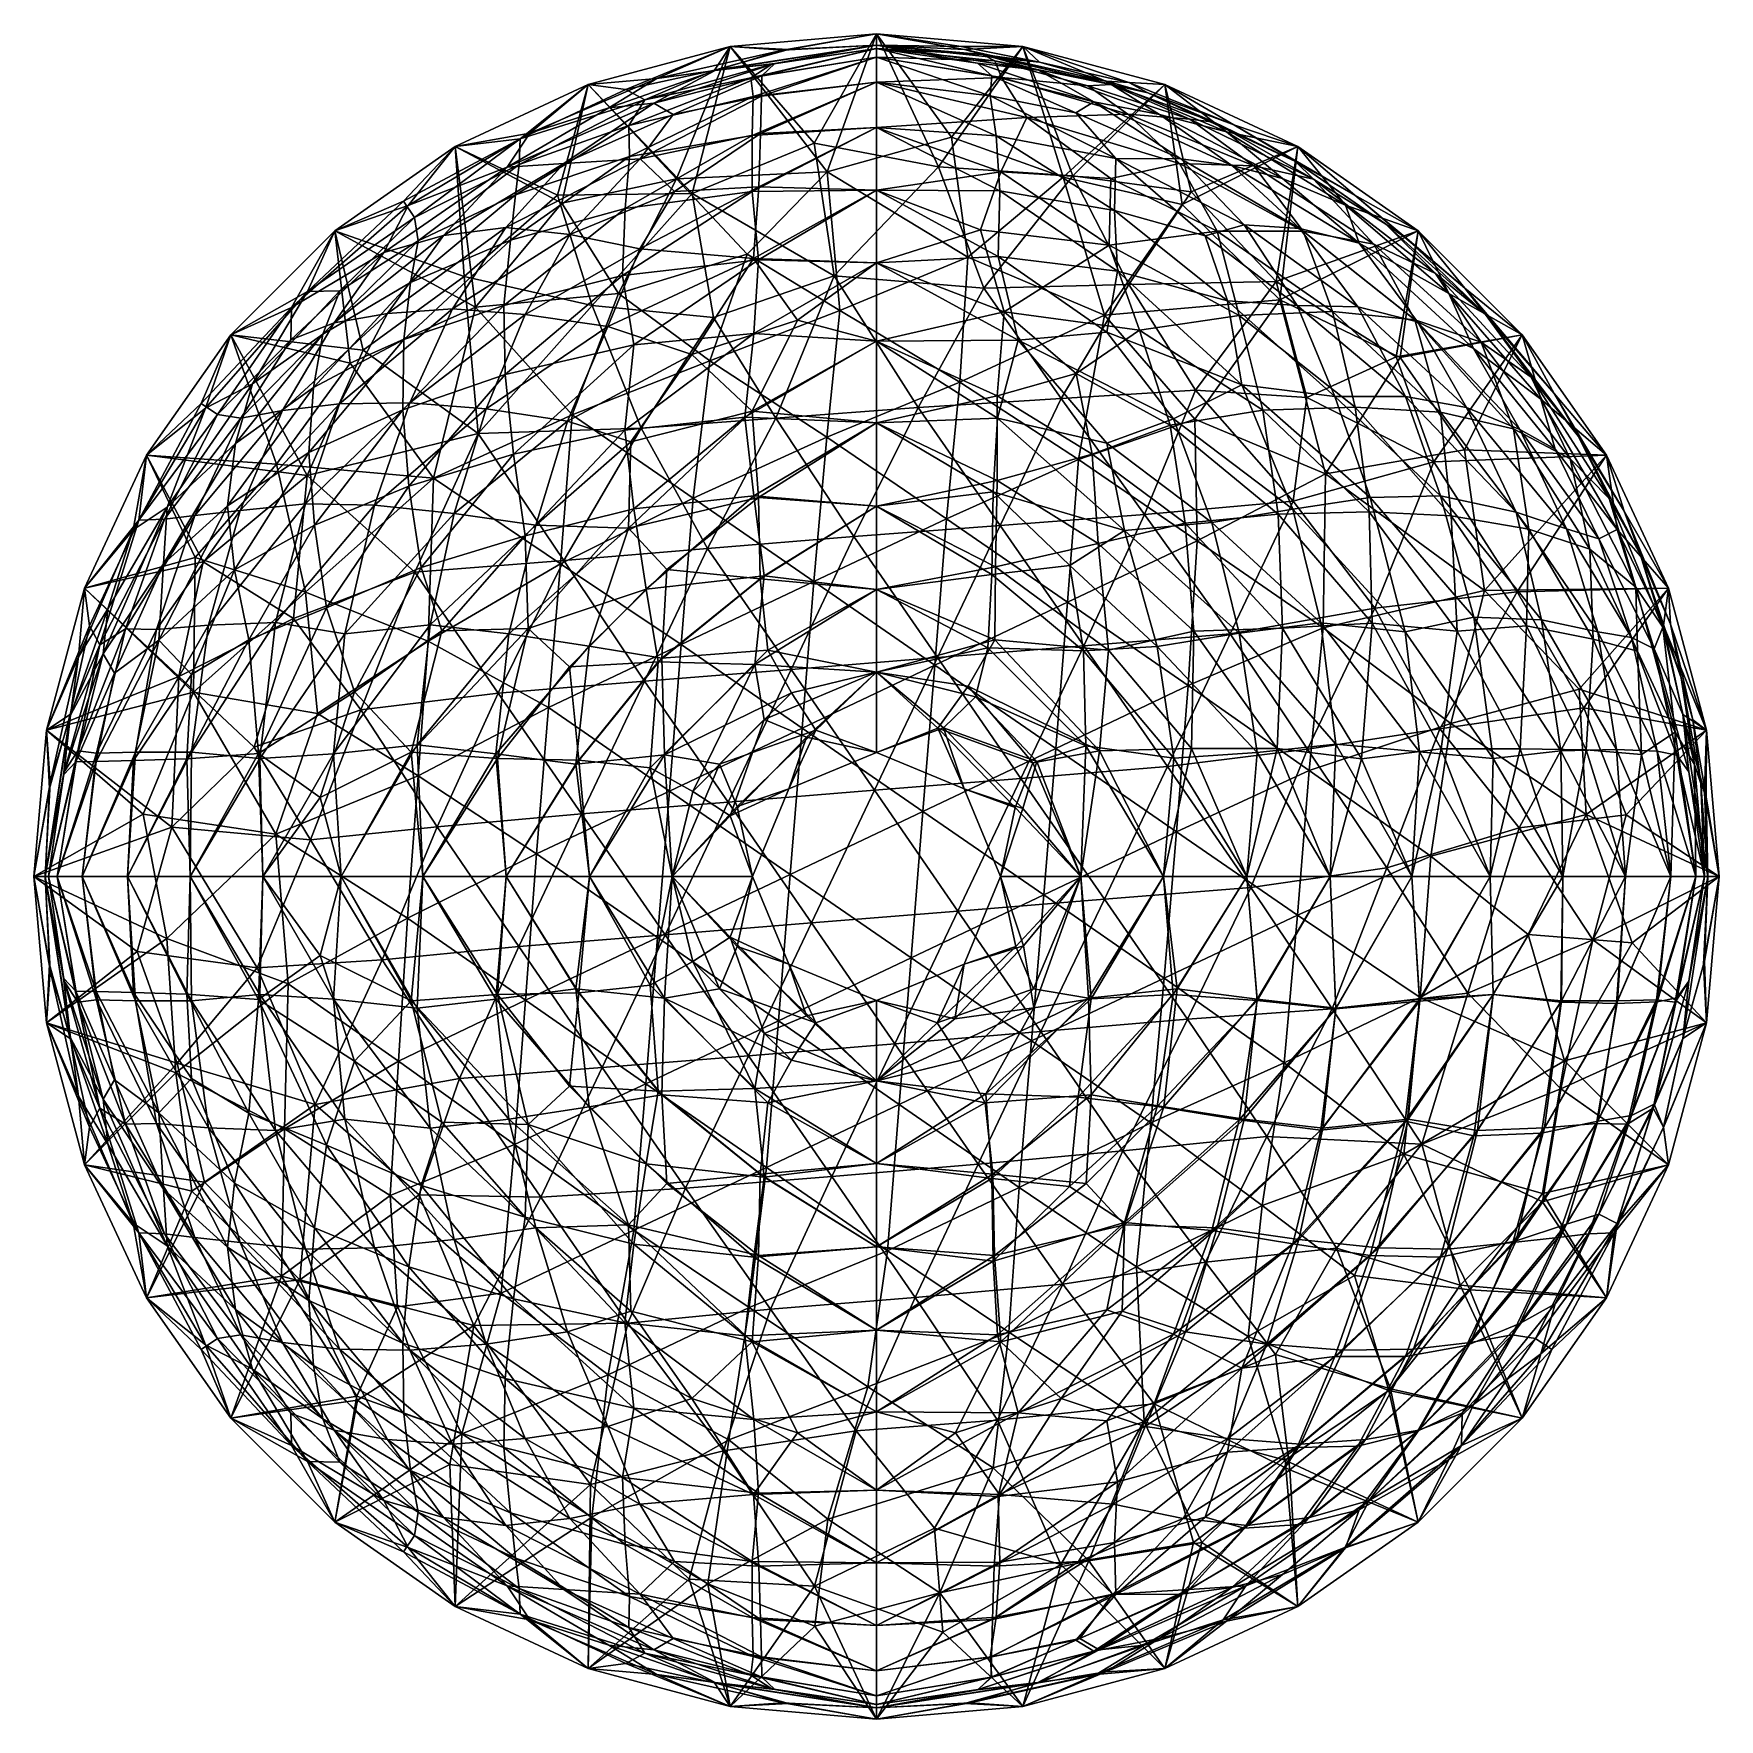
# Model space of a CAD drawing. Extents: x -0.017 to 0.017, y -0.017 to 0.017.
import ezdxf

# ---------------------------------------------------------------- set-up
doc = ezdxf.new("R2010")
doc.units = 0
doc.layers.get('0').update_dxf_attribs({"linetype": 'CONTINUOUS'})

msp = doc.modelspace()

# ---------------------------------------------------------------- linework, layer by layer
for points in [[(-0.001772, 0.016684, 0.033207), (-0.002952, 0.016742, 0.035), (0, 0.017, 0.035)], [(-0.001892, 0.016669, -0.033222), (0, 0.017, -0.035), (-0.002952, 0.016742, -0.035)], [(0, 0.017, 0.035), (-0.002952, 0.016742, 0.035), (-0.001254, 0.01479, 0.035)], [(-0.002952, 0.016742, -0.035), (0, 0.017, -0.035), (-0.000992, 0.014214, -0.035)], [(-0.001892, 0.016669, -0.033222), (0, 0.016766, -0.032022), (0, 0.017, -0.035)], [(-0.001772, 0.016684, 0.033207), (0, 0.017, 0.035), (0, 0.016766, 0.032022)], [(0.001252, 0.014314, 0.035), (0, 0.017, 0.035), (-0.001254, 0.01479, 0.035)], [(-0.000992, 0.014214, -0.035), (0, 0.017, -0.035), (0.001514, 0.014911, -0.035)], [(0.001708, 0.016743, 0.033278), (0, 0.017, 0.035), (0.002952, 0.016742, 0.035)], [(0.001708, 0.016743, 0.033278), (0, 0.016766, 0.032022), (0, 0.017, 0.035)], [(0.001772, 0.016684, -0.033207), (0, 0.017, -0.035), (0, 0.016766, -0.032022)], [(0.001772, 0.016684, -0.033207), (0.002952, 0.016742, -0.035), (0, 0.017, -0.035)], [(0.002952, 0.016742, 0.035), (0, 0.017, 0.035), (0.001252, 0.014314, 0.035)], [(0, 0.017, -0.035), (0.002952, 0.016742, -0.035), (0.001514, 0.014911, -0.035)], [(-0.005055, 0.015872, 0.0329), (-0.005814, 0.015975, 0.035), (-0.002952, 0.016742, 0.035)], [(-0.004434, 0.016099, -0.033088), (-0.002952, 0.016742, -0.035), (-0.005814, 0.015975, -0.035)], [(-0.002952, 0.016742, 0.035), (-0.005814, 0.015975, 0.035), (-0.003717, 0.01378, 0.035)], [(-0.005814, 0.015975, -0.035), (-0.002952, 0.016742, -0.035), (-0.004033, 0.014076, -0.035)], [(-0.005055, 0.015872, 0.0329), (-0.002952, 0.016742, 0.035), (-0.00327, 0.016263, 0.031728)], [(-0.004434, 0.016099, -0.033088), (-0.001892, 0.016669, -0.033222), (-0.002952, 0.016742, -0.035)], [(-0.004434, 0.016099, -0.033088), (-0.003256, 0.016257, -0.031613), (-0.001892, 0.016669, -0.033222)], [(-0.002952, 0.016742, -0.035), (-0.000992, 0.014214, -0.035), (-0.004033, 0.014076, -0.035)], [(-0.002952, 0.016742, 0.035), (-0.003717, 0.01378, 0.035), (-0.001254, 0.01479, 0.035)], [(-0.002108, 0.016388, 0.029768), (-0.00327, 0.016263, 0.031728), (0, 0.016766, 0.032022)], [(-0.001772, 0.016684, 0.033207), (0, 0.016766, 0.032022), (-0.00327, 0.016263, 0.031728)], [(-0.001772, 0.016684, 0.033207), (-0.00327, 0.016263, 0.031728), (-0.002952, 0.016742, 0.035)], [(-0.002048, 0.016402, -0.029784), (0, 0.016766, -0.032022), (-0.003256, 0.016257, -0.031613)], [(-0.001892, 0.016669, -0.033222), (-0.003256, 0.016257, -0.031613), (0, 0.016766, -0.032022)], [(-0.002536, 0.016107, 0.027573), (0, 0.016699, 0.029035), (0, 0.016526, 0.026053)], [(-0.002108, 0.016388, 0.029768), (0, 0.016699, 0.029035), (-0.002536, 0.016107, 0.027573)], [(-0.002315, 0.016148, -0.027375), (0, 0.016526, -0.026053), (0, 0.016699, -0.029035)], [(-0.002048, 0.016402, -0.029784), (-0.002315, 0.016148, -0.027375), (0, 0.016699, -0.029035)], [(-0.002108, 0.016388, 0.029768), (0, 0.016766, 0.032022), (0, 0.016699, 0.029035)], [(-0.002048, 0.016402, -0.029784), (0, 0.016699, -0.029035), (0, 0.016766, -0.032022)], [(0.002135, 0.016578, 0.029764), (0, 0.016766, 0.032022), (0.00329, 0.016429, 0.03171)], [(0.001708, 0.016743, 0.033278), (0.00329, 0.016429, 0.03171), (0, 0.016766, 0.032022)], [(0.002135, 0.016578, 0.029764), (0, 0.016699, 0.029035), (0, 0.016766, 0.032022)], [(0.002036, 0.016406, -0.029796), (0.00327, 0.016263, -0.031728), (0, 0.016766, -0.032022)], [(0.001772, 0.016684, -0.033207), (0, 0.016766, -0.032022), (0.00327, 0.016263, -0.031728)], [(0.002036, 0.016406, -0.029796), (0, 0.016766, -0.032022), (0, 0.016699, -0.029035)], [(0.002389, 0.016455, 0.027286), (0, 0.016526, 0.026053), (0, 0.016699, 0.029035)], [(0.002135, 0.016578, 0.029764), (0.002389, 0.016455, 0.027286), (0, 0.016699, 0.029035)], [(0.002329, 0.016148, -0.027408), (0, 0.016699, -0.029035), (0, 0.016526, -0.026053)], [(0.002036, 0.016406, -0.029796), (0, 0.016699, -0.029035), (0.002329, 0.016148, -0.027408)], [(0.002952, 0.016742, 0.035), (0.001252, 0.014314, 0.035), (0.003963, 0.01413, 0.035)], [(0.002952, 0.016742, -0.035), (0.003766, 0.014104, -0.035), (0.001514, 0.014911, -0.035)], [(0.001708, 0.016743, 0.033278), (0.002952, 0.016742, 0.035), (0.00329, 0.016429, 0.03171)], [(0.001772, 0.016684, -0.033207), (0.004625, 0.016044, -0.033109), (0.002952, 0.016742, -0.035)], [(0.001772, 0.016684, -0.033207), (0.00327, 0.016263, -0.031728), (0.004625, 0.016044, -0.033109)], [(0.005087, 0.016018, 0.03291), (0.00329, 0.016429, 0.03171), (0.002952, 0.016742, 0.035)], [(0.005087, 0.016018, 0.03291), (0.002952, 0.016742, 0.035), (0.005814, 0.015975, 0.035)], [(0.004625, 0.016044, -0.033109), (0.005814, 0.015975, -0.035), (0.002952, 0.016742, -0.035)], [(0.005814, 0.015975, 0.035), (0.002952, 0.016742, 0.035), (0.003963, 0.01413, 0.035)], [(0.002952, 0.016742, -0.035), (0.005814, 0.015975, -0.035), (0.003766, 0.014104, -0.035)], [(-0.002108, 0.016388, 0.029768), (-0.002536, 0.016107, 0.027573), (-0.004676, 0.015669, 0.030103)], [(-0.002108, 0.016388, 0.029768), (-0.004676, 0.015669, 0.030103), (-0.00327, 0.016263, 0.031728)], [(-0.002048, 0.016402, -0.029784), (-0.003256, 0.016257, -0.031613), (-0.004489, 0.0156, -0.028857)], [(-0.002048, 0.016402, -0.029784), (-0.004489, 0.0156, -0.028857), (-0.002315, 0.016148, -0.027375)], [(-0.002487, 0.015735, 0.02493), (-0.002536, 0.016107, 0.027573), (0, 0.016526, 0.026053)], [(-0.002487, 0.015735, 0.02493), (0, 0.016526, 0.026053), (0, 0.016022, 0.02311)], [(-0.002318, 0.015738, -0.024669), (0, 0.016526, -0.026053), (-0.002315, 0.016148, -0.027375)], [(-0.002318, 0.015738, -0.024669), (0, 0.016022, -0.02311), (0, 0.016526, -0.026053)], [(0.002524, 0.016117, 0.02451), (0, 0.016022, 0.02311), (0, 0.016526, 0.026053)], [(0.002524, 0.016117, 0.02451), (0, 0.016526, 0.026053), (0.002389, 0.016455, 0.027286)], [(0.002292, 0.015747, -0.024672), (0.002329, 0.016148, -0.027408), (0, 0.016526, -0.026053)], [(0.002292, 0.015747, -0.024672), (0, 0.016526, -0.026053), (0, 0.016022, -0.02311)], [(0.002036, 0.016406, -0.029796), (0.004387, 0.015626, -0.028753), (0.00327, 0.016263, -0.031728)], [(0.002036, 0.016406, -0.029796), (0.002329, 0.016148, -0.027408), (0.004387, 0.015626, -0.028753)], [(0.004725, 0.015976, 0.027887), (0.002135, 0.016578, 0.029764), (0.005476, 0.015806, 0.03046)], [(0.002135, 0.016578, 0.029764), (0.00329, 0.016429, 0.03171), (0.005476, 0.015806, 0.03046)], [(0.004725, 0.015976, 0.027887), (0.002389, 0.016455, 0.027286), (0.002135, 0.016578, 0.029764)], [(0.004264, 0.015948, 0.02589), (0.002524, 0.016117, 0.02451), (0.002389, 0.016455, 0.027286)], [(0.004264, 0.015948, 0.02589), (0.002389, 0.016455, 0.027286), (0.004725, 0.015976, 0.027887)], [(0.005087, 0.016018, 0.03291), (0.005476, 0.015806, 0.03046), (0.00329, 0.016429, 0.03171)], [(-0.004434, 0.016099, -0.033088), (-0.005814, 0.015975, -0.035), (-0.006992, 0.014995, -0.032463)], [(-0.004434, 0.016099, -0.033088), (-0.006992, 0.014995, -0.032463), (-0.005398, 0.015508, -0.031107)], [(-0.005398, 0.015508, -0.031107), (-0.004489, 0.0156, -0.028857), (-0.003256, 0.016257, -0.031613)], [(-0.004434, 0.016099, -0.033088), (-0.005398, 0.015508, -0.031107), (-0.003256, 0.016257, -0.031613)], [(-0.005055, 0.015872, 0.0329), (-0.00327, 0.016263, 0.031728), (-0.004676, 0.015669, 0.030103)], [(-0.004997, 0.015147, 0.027103), (-0.002536, 0.016107, 0.027573), (-0.002487, 0.015735, 0.02493)], [(-0.004676, 0.015669, 0.030103), (-0.002536, 0.016107, 0.027573), (-0.004997, 0.015147, 0.027103)], [(-0.004103, 0.015373, -0.026184), (-0.002315, 0.016148, -0.027375), (-0.004489, 0.0156, -0.028857)], [(-0.004103, 0.015373, -0.026184), (-0.002318, 0.015738, -0.024669), (-0.002315, 0.016148, -0.027375)], [(-0.002511, 0.01495, 0.021998), (0, 0.016022, 0.02311), (0, 0.015109, 0.020267)], [(-0.002487, 0.015735, 0.02493), (0, 0.016022, 0.02311), (-0.002511, 0.01495, 0.021998)], [(-0.002341, 0.014989, -0.021924), (0, 0.015109, -0.020267), (0, 0.016022, -0.02311)], [(-0.002318, 0.015738, -0.024669), (-0.002341, 0.014989, -0.021924), (0, 0.016022, -0.02311)], [(0.002524, 0.016117, 0.02451), (0.003031, 0.015312, 0.021653), (0, 0.016022, 0.02311)], [(0.003031, 0.015312, 0.021653), (0, 0.015109, 0.020267), (0, 0.016022, 0.02311)], [(0.002411, 0.014942, -0.021864), (0, 0.016022, -0.02311), (0, 0.015109, -0.020267)], [(0.002292, 0.015747, -0.024672), (0, 0.016022, -0.02311), (0.002411, 0.014942, -0.021864)], [(0.004019, 0.015403, -0.026166), (0.002329, 0.016148, -0.027408), (0.002292, 0.015747, -0.024672)], [(0.004019, 0.015403, -0.026166), (0.004387, 0.015626, -0.028753), (0.002329, 0.016148, -0.027408)], [(0.005069, 0.015377, 0.023861), (0.003031, 0.015312, 0.021653), (0.002524, 0.016117, 0.02451)], [(0.004264, 0.015948, 0.02589), (0.005069, 0.015377, 0.023861), (0.002524, 0.016117, 0.02451)], [(0.005706, 0.015369, -0.031009), (0.00327, 0.016263, -0.031728), (0.004387, 0.015626, -0.028753)], [(0.004625, 0.016044, -0.033109), (0.00327, 0.016263, -0.031728), (0.005706, 0.015369, -0.031009)], [(0.004625, 0.016044, -0.033109), (0.00706, 0.015023, -0.032814), (0.005814, 0.015975, -0.035)], [(0.004625, 0.016044, -0.033109), (0.005706, 0.015369, -0.031009), (0.00706, 0.015023, -0.032814)], [(0.005087, 0.016018, 0.03291), (0.007208, 0.015161, 0.032538), (0.005476, 0.015806, 0.03046)], [(0.005087, 0.016018, 0.03291), (0.005814, 0.015975, 0.035), (0.007208, 0.015161, 0.032538)], [(-0.007185, 0.014877, 0.032338), (-0.0085, 0.014722, 0.035), (-0.005814, 0.015975, 0.035)], [(-0.006992, 0.014995, -0.032463), (-0.005814, 0.015975, -0.035), (-0.0085, 0.014722, -0.035)], [(-0.005814, 0.015975, 0.035), (-0.0085, 0.014722, 0.035), (-0.006433, 0.013744, 0.035)], [(-0.0085, 0.014722, -0.035), (-0.005814, 0.015975, -0.035), (-0.006344, 0.013579, -0.035)], [(-0.004676, 0.015669, 0.030103), (-0.007211, 0.014362, 0.02919), (-0.007185, 0.014877, 0.032338)], [(-0.004676, 0.015669, 0.030103), (-0.004997, 0.015147, 0.027103), (-0.007211, 0.014362, 0.02919)], [(-0.005055, 0.015872, 0.0329), (-0.007185, 0.014877, 0.032338), (-0.005814, 0.015975, 0.035)], [(-0.005055, 0.015872, 0.0329), (-0.004676, 0.015669, 0.030103), (-0.007185, 0.014877, 0.032338)], [(-0.003717, 0.01378, 0.035), (-0.005814, 0.015975, 0.035), (-0.006433, 0.013744, 0.035)], [(-0.006344, 0.013579, -0.035), (-0.005814, 0.015975, -0.035), (-0.004033, 0.014076, -0.035)], [(-0.004997, 0.015147, 0.027103), (-0.002487, 0.015735, 0.02493), (-0.004982, 0.014522, 0.024153)], [(-0.002487, 0.015735, 0.02493), (-0.002511, 0.01495, 0.021998), (-0.004982, 0.014522, 0.024153)], [(-0.002318, 0.015738, -0.024669), (-0.004769, 0.014478, -0.023626), (-0.002341, 0.014989, -0.021924)], [(-0.004103, 0.015373, -0.026184), (-0.004769, 0.014478, -0.023626), (-0.002318, 0.015738, -0.024669)], [(0.002292, 0.015747, -0.024672), (0.002411, 0.014942, -0.021864), (0.004828, 0.014483, -0.023744)], [(0.004019, 0.015403, -0.026166), (0.002292, 0.015747, -0.024672), (0.004828, 0.014483, -0.023744)], [(0.003766, 0.014104, -0.035), (0.005814, 0.015975, -0.035), (0.006163, 0.013552, -0.035)], [(0.005814, 0.015975, 0.035), (0.003963, 0.01413, 0.035), (0.006348, 0.013808, 0.035)], [(0.004264, 0.015948, 0.02589), (0.004725, 0.015976, 0.027887), (0.00632, 0.015276, 0.026111)], [(0.004264, 0.015948, 0.02589), (0.00632, 0.015276, 0.026111), (0.005069, 0.015377, 0.023861)], [(0.006813, 0.015219, 0.028243), (0.00632, 0.015276, 0.026111), (0.004725, 0.015976, 0.027887)], [(0.006813, 0.015219, 0.028243), (0.004725, 0.015976, 0.027887), (0.005476, 0.015806, 0.03046)], [(0.005476, 0.015806, 0.03046), (0.007208, 0.015161, 0.032538), (0.008453, 0.014423, 0.029925)], [(0.006813, 0.015219, 0.028243), (0.005476, 0.015806, 0.03046), (0.008453, 0.014423, 0.029925)], [(0.007208, 0.015161, 0.032538), (0.005814, 0.015975, 0.035), (0.0085, 0.014722, 0.035)], [(0.00706, 0.015023, -0.032814), (0.0085, 0.014722, -0.035), (0.005814, 0.015975, -0.035)], [(0.0085, 0.014722, 0.035), (0.005814, 0.015975, 0.035), (0.006348, 0.013808, 0.035)], [(0.005814, 0.015975, -0.035), (0.0085, 0.014722, -0.035), (0.006163, 0.013552, -0.035)], [(-0.004489, 0.0156, -0.028857), (-0.007451, 0.014309, -0.029714), (-0.006304, 0.014382, -0.026483)], [(-0.005398, 0.015508, -0.031107), (-0.007451, 0.014309, -0.029714), (-0.004489, 0.0156, -0.028857)], [(-0.005398, 0.015508, -0.031107), (-0.006992, 0.014995, -0.032463), (-0.007451, 0.014309, -0.029714)], [(-0.004103, 0.015373, -0.026184), (-0.004489, 0.0156, -0.028857), (-0.006304, 0.014382, -0.026483)], [(-0.004103, 0.015373, -0.026184), (-0.006304, 0.014382, -0.026483), (-0.004769, 0.014478, -0.023626)], [(0.002511, 0.014211, 0.018726), (0, 0.015109, 0.020267), (0.003031, 0.015312, 0.021653)], [(0.004725, 0.014079, 0.019648), (0.002511, 0.014211, 0.018726), (0.003031, 0.015312, 0.021653)], [(0.006111, 0.014382, 0.021708), (0.003031, 0.015312, 0.021653), (0.005069, 0.015377, 0.023861)], [(0.004725, 0.014079, 0.019648), (0.003031, 0.015312, 0.021653), (0.006111, 0.014382, 0.021708)], [(0.004019, 0.015403, -0.026166), (0.00614, 0.014475, -0.026498), (0.004387, 0.015626, -0.028753)], [(0.004019, 0.015403, -0.026166), (0.004828, 0.014483, -0.023744), (0.00614, 0.014475, -0.026498)], [(0.004387, 0.015626, -0.028753), (0.00614, 0.014475, -0.026498), (0.007168, 0.01434, -0.028911)], [(0.005706, 0.015369, -0.031009), (0.004387, 0.015626, -0.028753), (0.007168, 0.01434, -0.028911)], [(0.00632, 0.015276, 0.026111), (0.007612, 0.014334, 0.024057), (0.005069, 0.015377, 0.023861)], [(0.006111, 0.014382, 0.021708), (0.005069, 0.015377, 0.023861), (0.007612, 0.014334, 0.024057)], [(0.008189, 0.014078, -0.030981), (0.005706, 0.015369, -0.031009), (0.007168, 0.01434, -0.028911)], [(0.008189, 0.014078, -0.030981), (0.00706, 0.015023, -0.032814), (0.005706, 0.015369, -0.031009)], [(-0.009446, 0.013535, -0.032512), (-0.007451, 0.014309, -0.029714), (-0.006992, 0.014995, -0.032463)], [(-0.009446, 0.013535, -0.032512), (-0.006992, 0.014995, -0.032463), (-0.0085, 0.014722, -0.035)], [(-0.004997, 0.015147, 0.027103), (-0.004982, 0.014522, 0.024153), (-0.007282, 0.013753, 0.02624)], [(-0.004997, 0.015147, 0.027103), (-0.007282, 0.013753, 0.02624), (-0.007211, 0.014362, 0.02919)], [(-0.004077, 0.013815, -0.020795), (-0.002341, 0.014989, -0.021924), (-0.004769, 0.014478, -0.023626)], [(-0.004077, 0.013815, -0.020795), (-0.002375, 0.013914, -0.019303), (-0.002341, 0.014989, -0.021924)], [(-0.002509, 0.013814, 0.019208), (-0.002511, 0.01495, 0.021998), (0, 0.015109, 0.020267)], [(-0.002509, 0.013814, 0.019208), (0, 0.015109, 0.020267), (0, 0.013847, 0.01756)], [(-0.002375, 0.013914, -0.019303), (0, 0.013847, -0.01756), (0, 0.015109, -0.020267)], [(-0.002341, 0.014989, -0.021924), (-0.002375, 0.013914, -0.019303), (0, 0.015109, -0.020267)], [(0.002511, 0.014211, 0.018726), (0, 0.013847, 0.01756), (0, 0.015109, 0.020267)], [(0.002485, 0.013828, -0.019217), (0, 0.015109, -0.020267), (0, 0.013847, -0.01756)], [(0.002411, 0.014942, -0.021864), (0, 0.015109, -0.020267), (0.002485, 0.013828, -0.019217)], [(0.00632, 0.015276, 0.026111), (0.008815, 0.014066, 0.02688), (0.007612, 0.014334, 0.024057)], [(0.006813, 0.015219, 0.028243), (0.008815, 0.014066, 0.02688), (0.00632, 0.015276, 0.026111)], [(0.006813, 0.015219, 0.028243), (0.008453, 0.014423, 0.029925), (0.008815, 0.014066, 0.02688)], [(0.009459, 0.013542, -0.032591), (0.0085, 0.014722, -0.035), (0.00706, 0.015023, -0.032814)], [(0.008189, 0.014078, -0.030981), (0.009459, 0.013542, -0.032591), (0.00706, 0.015023, -0.032814)], [(0.008453, 0.014423, 0.029925), (0.007208, 0.015161, 0.032538), (0.009649, 0.013743, 0.032649)], [(0.009649, 0.013743, 0.032649), (0.007208, 0.015161, 0.032538), (0.0085, 0.014722, 0.035)], [(-0.00954, 0.013623, 0.033216), (-0.010927, 0.013023, 0.035), (-0.0085, 0.014722, 0.035)], [(-0.009446, 0.013535, -0.032512), (-0.0085, 0.014722, -0.035), (-0.010927, 0.013023, -0.035)], [(-0.0085, 0.014722, 0.035), (-0.010927, 0.013023, 0.035), (-0.008314, 0.012105, 0.035)], [(-0.010927, 0.013023, -0.035), (-0.0085, 0.014722, -0.035), (-0.008087, 0.011487, -0.035)], [(-0.00954, 0.013623, 0.033216), (-0.007185, 0.014877, 0.032338), (-0.009319, 0.013296, 0.030876)], [(-0.00954, 0.013623, 0.033216), (-0.0085, 0.014722, 0.035), (-0.007185, 0.014877, 0.032338)], [(-0.009319, 0.013296, 0.030876), (-0.007185, 0.014877, 0.032338), (-0.007211, 0.014362, 0.02919)], [(-0.0085, 0.014722, 0.035), (-0.008314, 0.012105, 0.035), (-0.006433, 0.013744, 0.035)], [(-0.008087, 0.011487, -0.035), (-0.0085, 0.014722, -0.035), (-0.006344, 0.013579, -0.035)], [(-0.005069, 0.013472, 0.021219), (-0.002511, 0.01495, 0.021998), (-0.002509, 0.013814, 0.019208)], [(-0.004982, 0.014522, 0.024153), (-0.002511, 0.01495, 0.021998), (-0.005069, 0.013472, 0.021219)], [(-0.003717, 0.01378, 0.035), (-0.000855, 0.012115, 0.035), (-0.001254, 0.01479, 0.035)], [(-0.000855, 0.012115, 0.035), (0.001252, 0.014314, 0.035), (-0.001254, 0.01479, 0.035)], [(-0.000992, 0.014214, -0.035), (0.001514, 0.014911, -0.035), (0.001841, 0.012496, -0.035)], [(0.001514, 0.014911, -0.035), (0.003766, 0.014104, -0.035), (0.001841, 0.012496, -0.035)], [(0.002411, 0.014942, -0.021864), (0.004798, 0.013432, -0.020773), (0.004828, 0.014483, -0.023744)], [(0.002411, 0.014942, -0.021864), (0.002485, 0.013828, -0.019217), (0.004798, 0.013432, -0.020773)], [(0.0085, 0.014722, -0.035), (0.008135, 0.011634, -0.035), (0.006163, 0.013552, -0.035)], [(0.008063, 0.012002, 0.035), (0.0085, 0.014722, 0.035), (0.006348, 0.013808, 0.035)], [(0.010927, 0.013023, 0.035), (0.0085, 0.014722, 0.035), (0.008063, 0.012002, 0.035)], [(0.0085, 0.014722, -0.035), (0.010927, 0.013023, -0.035), (0.008135, 0.011634, -0.035)], [(0.009649, 0.013743, 0.032649), (0.0085, 0.014722, 0.035), (0.010927, 0.013023, 0.035)], [(0.009459, 0.013542, -0.032591), (0.010927, 0.013023, -0.035), (0.0085, 0.014722, -0.035)], [(-0.009446, 0.013535, -0.032512), (-0.009935, 0.01259, -0.029725), (-0.007451, 0.014309, -0.029714)], [(-0.009935, 0.01259, -0.029725), (-0.008733, 0.012928, -0.026962), (-0.007451, 0.014309, -0.029714)], [(-0.009319, 0.013296, 0.030876), (-0.007211, 0.014362, 0.02919), (-0.009243, 0.012819, 0.028192)], [(-0.007211, 0.014362, 0.02919), (-0.007282, 0.013753, 0.02624), (-0.009243, 0.012819, 0.028192)], [(-0.007451, 0.014309, -0.029714), (-0.008733, 0.012928, -0.026962), (-0.006304, 0.014382, -0.026483)], [(-0.006304, 0.014382, -0.026483), (-0.008733, 0.012928, -0.026962), (-0.007475, 0.01309, -0.024264)], [(-0.004769, 0.014478, -0.023626), (-0.007475, 0.01309, -0.024264), (-0.006187, 0.012953, -0.021564)], [(-0.006304, 0.014382, -0.026483), (-0.007475, 0.01309, -0.024264), (-0.004769, 0.014478, -0.023626)], [(-0.007282, 0.013753, 0.02624), (-0.004982, 0.014522, 0.024153), (-0.007384, 0.012838, 0.023322)], [(-0.007384, 0.012838, 0.023322), (-0.004982, 0.014522, 0.024153), (-0.005069, 0.013472, 0.021219)], [(-0.004077, 0.013815, -0.020795), (-0.004769, 0.014478, -0.023626), (-0.006187, 0.012953, -0.021564)], [(0.001252, 0.014314, 0.035), (-0.000855, 0.012115, 0.035), (0.002163, 0.011865, 0.035)], [(0.001252, 0.014314, 0.035), (0.002163, 0.011865, 0.035), (0.003963, 0.01413, 0.035)], [(0.004725, 0.014079, 0.019648), (0.006111, 0.014382, 0.021708), (0.006872, 0.013018, 0.019351)], [(0.006631, 0.012925, -0.022199), (0.004828, 0.014483, -0.023744), (0.004798, 0.013432, -0.020773)], [(0.004828, 0.014483, -0.023744), (0.007418, 0.013146, -0.02432), (0.00614, 0.014475, -0.026498)], [(0.006631, 0.012925, -0.022199), (0.007418, 0.013146, -0.02432), (0.004828, 0.014483, -0.023744)], [(0.006111, 0.014382, 0.021708), (0.007612, 0.014334, 0.024057), (0.008607, 0.013017, 0.021641)], [(0.006111, 0.014382, 0.021708), (0.008607, 0.013017, 0.021641), (0.006872, 0.013018, 0.019351)], [(0.007168, 0.01434, -0.028911), (0.00614, 0.014475, -0.026498), (0.008536, 0.013068, -0.026937)], [(0.00614, 0.014475, -0.026498), (0.007418, 0.013146, -0.02432), (0.008536, 0.013068, -0.026937)], [(0.009733, 0.012775, -0.029835), (0.007168, 0.01434, -0.028911), (0.008536, 0.013068, -0.026937)], [(0.008189, 0.014078, -0.030981), (0.007168, 0.01434, -0.028911), (0.009733, 0.012775, -0.029835)], [(0.007612, 0.014334, 0.024057), (0.010035, 0.012758, 0.02407), (0.008607, 0.013017, 0.021641)], [(0.007612, 0.014334, 0.024057), (0.008815, 0.014066, 0.02688), (0.010035, 0.012758, 0.02407)], [(0.010277, 0.013155, 0.028815), (0.008815, 0.014066, 0.02688), (0.008453, 0.014423, 0.029925)], [(0.010703, 0.012864, 0.030836), (0.008453, 0.014423, 0.029925), (0.009649, 0.013743, 0.032649)], [(0.010703, 0.012864, 0.030836), (0.010277, 0.013155, 0.028815), (0.008453, 0.014423, 0.029925)], [(-0.006344, 0.013579, -0.035), (-0.004033, 0.014076, -0.035), (-0.005207, 0.011757, -0.035)], [(-0.005207, 0.011757, -0.035), (-0.004033, 0.014076, -0.035), (-0.00261, 0.012554, -0.035)], [(-0.004033, 0.014076, -0.035), (-0.000992, 0.014214, -0.035), (-0.00261, 0.012554, -0.035)], [(-0.000992, 0.014214, -0.035), (-0.000741, 0.011417, -0.035), (-0.00261, 0.012554, -0.035)], [(-0.000741, 0.011417, -0.035), (-0.000992, 0.014214, -0.035), (0.001841, 0.012496, -0.035)], [(0.002095, 0.013045, 0.016391), (0, 0.013847, 0.01756), (0.002511, 0.014211, 0.018726)], [(0.003766, 0.014104, -0.035), (0.004598, 0.011325, -0.035), (0.001841, 0.012496, -0.035)], [(0.002095, 0.013045, 0.016391), (0.002511, 0.014211, 0.018726), (0.004691, 0.012735, 0.017043)], [(0.002163, 0.011865, 0.035), (0.005092, 0.011938, 0.035), (0.003963, 0.01413, 0.035)], [(0.004725, 0.014079, 0.019648), (0.004691, 0.012735, 0.017043), (0.002511, 0.014211, 0.018726)], [(0.004598, 0.011325, -0.035), (0.003766, 0.014104, -0.035), (0.006163, 0.013552, -0.035)], [(0.003963, 0.01413, 0.035), (0.005092, 0.011938, 0.035), (0.006348, 0.013808, 0.035)], [(0.004725, 0.014079, 0.019648), (0.006872, 0.013018, 0.019351), (0.004691, 0.012735, 0.017043)], [(0.008189, 0.014078, -0.030981), (0.009733, 0.012775, -0.029835), (0.009459, 0.013542, -0.032591)], [(0.008815, 0.014066, 0.02688), (0.011279, 0.012162, 0.026722), (0.010035, 0.012758, 0.02407)], [(0.010277, 0.013155, 0.028815), (0.011279, 0.012162, 0.026722), (0.008815, 0.014066, 0.02688)], [(-0.00954, 0.013623, 0.033216), (-0.009319, 0.013296, 0.030876), (-0.011478, 0.011801, 0.032368)], [(-0.00954, 0.013623, 0.033216), (-0.011478, 0.011801, 0.032368), (-0.010927, 0.013023, 0.035)], [(-0.009243, 0.012819, 0.028192), (-0.007282, 0.013753, 0.02624), (-0.0094, 0.011985, 0.025411)], [(-0.007282, 0.013753, 0.02624), (-0.007384, 0.012838, 0.023322), (-0.0094, 0.011985, 0.025411)], [(-0.008314, 0.012105, 0.035), (-0.005736, 0.011516, 0.035), (-0.006433, 0.013744, 0.035)], [(-0.005736, 0.011516, 0.035), (-0.003717, 0.01378, 0.035), (-0.006433, 0.013744, 0.035)], [(-0.004077, 0.013815, -0.020795), (-0.006187, 0.012953, -0.021564), (-0.004776, 0.012663, -0.019117)], [(-0.003717, 0.01378, 0.035), (-0.005736, 0.011516, 0.035), (-0.003291, 0.011276, 0.035)], [(-0.002382, 0.01244, 0.016498), (-0.005125, 0.012125, 0.018482), (-0.002509, 0.013814, 0.019208)], [(-0.005069, 0.013472, 0.021219), (-0.002509, 0.013814, 0.019208), (-0.005125, 0.012125, 0.018482)], [(-0.004776, 0.012663, -0.019117), (-0.002479, 0.012469, -0.016622), (-0.002375, 0.013914, -0.019303)], [(-0.004077, 0.013815, -0.020795), (-0.004776, 0.012663, -0.019117), (-0.002375, 0.013914, -0.019303)], [(-0.000855, 0.012115, 0.035), (-0.003717, 0.01378, 0.035), (-0.003291, 0.011276, 0.035)], [(-0.002382, 0.01244, 0.016498), (-0.002509, 0.013814, 0.019208), (0, 0.013847, 0.01756)], [(-0.002479, 0.012469, -0.016622), (0, 0.013847, -0.01756), (-0.002375, 0.013914, -0.019303)], [(-0.002479, 0.012469, -0.016622), (0, 0.012379, -0.014958), (0, 0.013847, -0.01756)], [(-0.002382, 0.01244, 0.016498), (0, 0.013847, 0.01756), (0, 0.012379, 0.014958)], [(0.002095, 0.013045, 0.016391), (0, 0.012379, 0.014958), (0, 0.013847, 0.01756)], [(0.002451, 0.012507, -0.016669), (0, 0.013847, -0.01756), (0, 0.012379, -0.014958)], [(0.002451, 0.012507, -0.016669), (0.002485, 0.013828, -0.019217), (0, 0.013847, -0.01756)], [(0.004858, 0.012211, -0.018348), (0.002485, 0.013828, -0.019217), (0.002451, 0.012507, -0.016669)], [(0.004798, 0.013432, -0.020773), (0.002485, 0.013828, -0.019217), (0.004858, 0.012211, -0.018348)], [(0.005092, 0.011938, 0.035), (0.008063, 0.012002, 0.035), (0.006348, 0.013808, 0.035)], [(0.009649, 0.013743, 0.032649), (0.010927, 0.013023, 0.035), (0.011867, 0.011867, 0.032438)], [(0.010703, 0.012864, 0.030836), (0.009649, 0.013743, 0.032649), (0.011867, 0.011867, 0.032438)], [(-0.009446, 0.013535, -0.032512), (-0.011801, 0.011478, -0.032368), (-0.009935, 0.01259, -0.029725)], [(-0.009446, 0.013535, -0.032512), (-0.010927, 0.013023, -0.035), (-0.011801, 0.011478, -0.032368)], [(-0.010824, 0.011815, 0.029729), (-0.011478, 0.011801, 0.032368), (-0.009319, 0.013296, 0.030876)], [(-0.010824, 0.011815, 0.029729), (-0.009319, 0.013296, 0.030876), (-0.009243, 0.012819, 0.028192)], [(-0.008087, 0.011487, -0.035), (-0.006344, 0.013579, -0.035), (-0.005207, 0.011757, -0.035)], [(-0.007384, 0.012838, 0.023322), (-0.005069, 0.013472, 0.021219), (-0.007516, 0.011521, 0.020456)], [(-0.005069, 0.013472, 0.021219), (-0.005125, 0.012125, 0.018482), (-0.007516, 0.011521, 0.020456)], [(0.008135, 0.011634, -0.035), (0.004598, 0.011325, -0.035), (0.006163, 0.013552, -0.035)], [(0.007083, 0.011609, -0.019988), (0.004798, 0.013432, -0.020773), (0.004858, 0.012211, -0.018348)], [(0.006631, 0.012925, -0.022199), (0.004798, 0.013432, -0.020773), (0.007083, 0.011609, -0.019988)], [(0.009459, 0.013542, -0.032591), (0.009733, 0.012775, -0.029835), (0.011544, 0.011763, -0.032471)], [(0.009459, 0.013542, -0.032591), (0.011544, 0.011763, -0.032471), (0.010927, 0.013023, -0.035)], [(-0.011478, 0.011801, 0.032368), (-0.013023, 0.010927, 0.035), (-0.010927, 0.013023, 0.035)], [(-0.011801, 0.011478, -0.032368), (-0.010927, 0.013023, -0.035), (-0.013023, 0.010927, -0.035)], [(-0.010927, 0.013023, 0.035), (-0.013023, 0.010927, 0.035), (-0.010357, 0.010615, 0.035)], [(-0.013023, 0.010927, -0.035), (-0.010927, 0.013023, -0.035), (-0.010615, 0.010357, -0.035)], [(-0.01094, 0.011168, -0.027477), (-0.008733, 0.012928, -0.026962), (-0.009935, 0.01259, -0.029725)], [(-0.01094, 0.011168, -0.027477), (-0.009861, 0.011355, -0.024703), (-0.008733, 0.012928, -0.026962)], [(-0.008314, 0.012105, 0.035), (-0.010927, 0.013023, 0.035), (-0.010357, 0.010615, 0.035)], [(-0.010927, 0.013023, -0.035), (-0.008087, 0.011487, -0.035), (-0.010615, 0.010357, -0.035)], [(-0.008733, 0.012928, -0.026962), (-0.009861, 0.011355, -0.024703), (-0.007475, 0.01309, -0.024264)], [(-0.007475, 0.01309, -0.024264), (-0.009861, 0.011355, -0.024703), (-0.008552, 0.011452, -0.02206)], [(-0.006187, 0.012953, -0.021564), (-0.007475, 0.01309, -0.024264), (-0.008552, 0.011452, -0.02206)], [(-0.007084, 0.011334, -0.019467), (-0.006187, 0.012953, -0.021564), (-0.008552, 0.011452, -0.02206)], [(-0.004776, 0.012663, -0.019117), (-0.006187, 0.012953, -0.021564), (-0.007084, 0.011334, -0.019467)], [(0.002095, 0.013045, 0.016391), (0.002577, 0.011392, 0.013813), (0, 0.012379, 0.014958)], [(0.002095, 0.013045, 0.016391), (0.004691, 0.012735, 0.017043), (0.002577, 0.011392, 0.013813)], [(0.004691, 0.012735, 0.017043), (0.006872, 0.013018, 0.019351), (0.007313, 0.011317, 0.016863)], [(0.006631, 0.012925, -0.022199), (0.008486, 0.011518, -0.022087), (0.007418, 0.013146, -0.02432)], [(0.006631, 0.012925, -0.022199), (0.007083, 0.011609, -0.019988), (0.008486, 0.011518, -0.022087)], [(0.006872, 0.013018, 0.019351), (0.009197, 0.011394, 0.019179), (0.007313, 0.011317, 0.016863)], [(0.008607, 0.013017, 0.021641), (0.009197, 0.011394, 0.019179), (0.006872, 0.013018, 0.019351)], [(0.008536, 0.013068, -0.026937), (0.007418, 0.013146, -0.02432), (0.009712, 0.011494, -0.024719)], [(0.007418, 0.013146, -0.02432), (0.008486, 0.011518, -0.022087), (0.009712, 0.011494, -0.024719)], [(0.010927, 0.013023, 0.035), (0.008063, 0.012002, 0.035), (0.010479, 0.010479, 0.035)], [(0.008135, 0.011634, -0.035), (0.010927, 0.013023, -0.035), (0.010566, 0.010468, -0.035)], [(0.010914, 0.011189, -0.02746), (0.008536, 0.013068, -0.026937), (0.009712, 0.011494, -0.024719)], [(0.010914, 0.011189, -0.02746), (0.009733, 0.012775, -0.029835), (0.008536, 0.013068, -0.026937)], [(0.008607, 0.013017, 0.021641), (0.010035, 0.012758, 0.02407), (0.01086, 0.011226, 0.021685)], [(0.008607, 0.013017, 0.021641), (0.01086, 0.011226, 0.021685), (0.009197, 0.011394, 0.019179)], [(0.010277, 0.013155, 0.028815), (0.012284, 0.011334, 0.029732), (0.011279, 0.012162, 0.026722)], [(0.010703, 0.012864, 0.030836), (0.012284, 0.011334, 0.029732), (0.010277, 0.013155, 0.028815)], [(0.013023, 0.010927, 0.035), (0.010927, 0.013023, 0.035), (0.010479, 0.010479, 0.035)], [(0.010927, 0.013023, -0.035), (0.013023, 0.010927, -0.035), (0.010566, 0.010468, -0.035)], [(0.011867, 0.011867, 0.032438), (0.010927, 0.013023, 0.035), (0.013023, 0.010927, 0.035)], [(0.011544, 0.011763, -0.032471), (0.013023, 0.010927, -0.035), (0.010927, 0.013023, -0.035)], [(-0.011815, 0.010824, -0.029729), (-0.009935, 0.01259, -0.029725), (-0.011801, 0.011478, -0.032368)], [(-0.011815, 0.010824, -0.029729), (-0.01094, 0.011168, -0.027477), (-0.009935, 0.01259, -0.029725)], [(-0.011168, 0.01094, 0.027477), (-0.009243, 0.012819, 0.028192), (-0.0094, 0.011985, 0.025411)], [(-0.010824, 0.011815, 0.029729), (-0.009243, 0.012819, 0.028192), (-0.011168, 0.01094, 0.027477)], [(-0.007384, 0.012838, 0.023322), (-0.007516, 0.011521, 0.020456), (-0.009531, 0.010834, 0.022596)], [(-0.007384, 0.012838, 0.023322), (-0.009531, 0.010834, 0.022596), (-0.0094, 0.011985, 0.025411)], [(-0.004776, 0.012663, -0.019117), (-0.007084, 0.011334, -0.019467), (-0.00542, 0.011093, -0.016999)], [(-0.004776, 0.012663, -0.019117), (-0.00542, 0.011093, -0.016999), (-0.002479, 0.012469, -0.016622)], [(0.005306, 0.011021, 0.014712), (0.002577, 0.011392, 0.013813), (0.004691, 0.012735, 0.017043)], [(0.005306, 0.011021, 0.014712), (0.004691, 0.012735, 0.017043), (0.007313, 0.011317, 0.016863)], [(0.012039, 0.010649, -0.030016), (0.011544, 0.011763, -0.032471), (0.009733, 0.012775, -0.029835)], [(0.012039, 0.010649, -0.030016), (0.009733, 0.012775, -0.029835), (0.010914, 0.011189, -0.02746)], [(0.010035, 0.012758, 0.02407), (0.012195, 0.010777, 0.024295), (0.01086, 0.011226, 0.021685)], [(0.011279, 0.012162, 0.026722), (0.012195, 0.010777, 0.024295), (0.010035, 0.012758, 0.02407)], [(0.010703, 0.012864, 0.030836), (0.011867, 0.011867, 0.032438), (0.012284, 0.011334, 0.029732)], [(-0.003727, 0.010532, -0.014426), (-0.002479, 0.012469, -0.016622), (-0.00542, 0.011093, -0.016999)], [(-0.003363, 0.010404, -0.035), (-0.005207, 0.011757, -0.035), (-0.00261, 0.012554, -0.035)], [(-0.002382, 0.01244, 0.016498), (-0.004898, 0.010725, 0.015844), (-0.005125, 0.012125, 0.018482)], [(-0.002382, 0.01244, 0.016498), (-0.002477, 0.010952, 0.014088), (-0.004898, 0.010725, 0.015844)], [(-0.001591, 0.011222, -0.01392), (-0.002479, 0.012469, -0.016622), (-0.003727, 0.010532, -0.014426)], [(-0.000741, 0.011417, -0.035), (-0.003363, 0.010404, -0.035), (-0.00261, 0.012554, -0.035)], [(-0.001591, 0.011222, -0.01392), (0, 0.012379, -0.014958), (-0.002479, 0.012469, -0.016622)], [(-0.002382, 0.01244, 0.016498), (0, 0.012379, 0.014958), (-0.002477, 0.010952, 0.014088)], [(-0.002477, 0.010952, 0.014088), (0, 0.012379, 0.014958), (0, 0.010797, 0.012423)], [(-0.001591, 0.011222, -0.01392), (0, 0.010797, -0.012423), (0, 0.012379, -0.014958)], [(0.001681, 0.009972, -0.035), (-0.000741, 0.011417, -0.035), (0.001841, 0.012496, -0.035)], [(0.002855, 0.01082, -0.01416), (0.002451, 0.012507, -0.016669), (0, 0.012379, -0.014958)], [(0.002577, 0.011392, 0.013813), (0, 0.010797, 0.012423), (0, 0.012379, 0.014958)], [(0.002855, 0.01082, -0.01416), (0, 0.012379, -0.014958), (0, 0.010797, -0.012423)], [(0.004598, 0.011325, -0.035), (0.001681, 0.009972, -0.035), (0.001841, 0.012496, -0.035)], [(0.004649, 0.010982, -0.01601), (0.002451, 0.012507, -0.016669), (0.002855, 0.01082, -0.01416)], [(0.004649, 0.010982, -0.01601), (0.004858, 0.012211, -0.018348), (0.002451, 0.012507, -0.016669)], [(-0.0094, 0.011985, 0.025411), (-0.009531, 0.010834, 0.022596), (-0.011355, 0.009861, 0.024703)], [(-0.011168, 0.01094, 0.027477), (-0.0094, 0.011985, 0.025411), (-0.011355, 0.009861, 0.024703)], [(-0.008036, 0.008934, 0.035), (-0.008314, 0.012105, 0.035), (-0.010357, 0.010615, 0.035)], [(-0.008314, 0.012105, 0.035), (-0.008036, 0.008934, 0.035), (-0.005736, 0.011516, 0.035)], [(-0.005125, 0.012125, 0.018482), (-0.00749, 0.010126, 0.017935), (-0.007516, 0.011521, 0.020456)], [(-0.004898, 0.010725, 0.015844), (-0.00749, 0.010126, 0.017935), (-0.005125, 0.012125, 0.018482)], [(-0.002028, 0.009242, 0.035), (-0.000855, 0.012115, 0.035), (-0.003291, 0.011276, 0.035)], [(-0.002028, 0.009242, 0.035), (0.000839, 0.00946, 0.035), (-0.000855, 0.012115, 0.035)], [(-0.000855, 0.012115, 0.035), (0.000839, 0.00946, 0.035), (0.002163, 0.011865, 0.035)], [(0.003726, 0.009639, 0.035), (0.005092, 0.011938, 0.035), (0.002163, 0.011865, 0.035)], [(0.003726, 0.009639, 0.035), (0.006434, 0.009812, 0.035), (0.005092, 0.011938, 0.035)], [(0.004649, 0.010982, -0.01601), (0.007372, 0.009915, -0.017442), (0.004858, 0.012211, -0.018348)], [(0.007083, 0.011609, -0.019988), (0.004858, 0.012211, -0.018348), (0.007372, 0.009915, -0.017442)], [(0.006434, 0.009812, 0.035), (0.008063, 0.012002, 0.035), (0.005092, 0.011938, 0.035)], [(0.008063, 0.012002, 0.035), (0.006434, 0.009812, 0.035), (0.008677, 0.009663, 0.035)], [(0.010479, 0.010479, 0.035), (0.008063, 0.012002, 0.035), (0.008677, 0.009663, 0.035)], [(0.011279, 0.012162, 0.026722), (0.013208, 0.010069, 0.026999), (0.012195, 0.010777, 0.024295)], [(0.011279, 0.012162, 0.026722), (0.012284, 0.011334, 0.029732), (0.013208, 0.010069, 0.026999)], [(-0.013535, 0.009446, 0.032512), (-0.011478, 0.011801, 0.032368), (-0.01259, 0.009935, 0.029725)], [(-0.013535, 0.009446, 0.032512), (-0.013023, 0.010927, 0.035), (-0.011478, 0.011801, 0.032368)], [(-0.010824, 0.011815, 0.029729), (-0.01259, 0.009935, 0.029725), (-0.011478, 0.011801, 0.032368)], [(-0.010824, 0.011815, 0.029729), (-0.011168, 0.01094, 0.027477), (-0.01259, 0.009935, 0.029725)], [(-0.006139, 0.009315, -0.035), (-0.008087, 0.011487, -0.035), (-0.005207, 0.011757, -0.035)], [(-0.003363, 0.010404, -0.035), (-0.006139, 0.009315, -0.035), (-0.005207, 0.011757, -0.035)], [(0.000839, 0.00946, 0.035), (0.003726, 0.009639, 0.035), (0.002163, 0.011865, 0.035)], [(0.008135, 0.011634, -0.035), (0.006422, 0.009226, -0.035), (0.004598, 0.011325, -0.035)], [(0.006422, 0.009226, -0.035), (0.008135, 0.011634, -0.035), (0.009057, 0.008125, -0.035)], [(0.007083, 0.011609, -0.019988), (0.007372, 0.009915, -0.017442), (0.009245, 0.009681, -0.019815)], [(0.007083, 0.011609, -0.019988), (0.009245, 0.009681, -0.019815), (0.008486, 0.011518, -0.022087)], [(0.009057, 0.008125, -0.035), (0.008135, 0.011634, -0.035), (0.010566, 0.010468, -0.035)], [(0.012039, 0.010649, -0.030016), (0.013403, 0.009627, -0.032511), (0.011544, 0.011763, -0.032471)], [(0.013403, 0.009627, -0.032511), (0.013023, 0.010927, -0.035), (0.011544, 0.011763, -0.032471)], [(0.013668, 0.009742, 0.032477), (0.012284, 0.011334, 0.029732), (0.011867, 0.011867, 0.032438)], [(0.013668, 0.009742, 0.032477), (0.011867, 0.011867, 0.032438), (0.013023, 0.010927, 0.035)], [(-0.013623, 0.00954, -0.033216), (-0.013296, 0.009319, -0.030876), (-0.011801, 0.011478, -0.032368)], [(-0.013623, 0.00954, -0.033216), (-0.011801, 0.011478, -0.032368), (-0.013023, 0.010927, -0.035)], [(-0.011815, 0.010824, -0.029729), (-0.011801, 0.011478, -0.032368), (-0.013296, 0.009319, -0.030876)], [(-0.011985, 0.0094, -0.025411), (-0.010834, 0.009531, -0.022596), (-0.009861, 0.011355, -0.024703)], [(-0.01094, 0.011168, -0.027477), (-0.011985, 0.0094, -0.025411), (-0.009861, 0.011355, -0.024703)], [(-0.009861, 0.011355, -0.024703), (-0.010834, 0.009531, -0.022596), (-0.008552, 0.011452, -0.02206)], [(-0.008552, 0.011452, -0.02206), (-0.010834, 0.009531, -0.022596), (-0.009415, 0.009553, -0.01988)], [(-0.008087, 0.011487, -0.035), (-0.008934, 0.008036, -0.035), (-0.010615, 0.010357, -0.035)], [(-0.009531, 0.010834, 0.022596), (-0.007516, 0.011521, 0.020456), (-0.009552, 0.009415, 0.01988)], [(-0.007516, 0.011521, 0.020456), (-0.00749, 0.010126, 0.017935), (-0.009552, 0.009415, 0.01988)], [(-0.007084, 0.011334, -0.019467), (-0.008552, 0.011452, -0.02206), (-0.009415, 0.009553, -0.01988)], [(-0.007084, 0.011334, -0.019467), (-0.009415, 0.009553, -0.01988), (-0.007875, 0.009431, -0.017366)], [(-0.008087, 0.011487, -0.035), (-0.006139, 0.009315, -0.035), (-0.008934, 0.008036, -0.035)], [(-0.008036, 0.008934, 0.035), (-0.004749, 0.009041, 0.035), (-0.005736, 0.011516, 0.035)], [(-0.007084, 0.011334, -0.019467), (-0.007875, 0.009431, -0.017366), (-0.00542, 0.011093, -0.016999)], [(-0.005736, 0.011516, 0.035), (-0.004749, 0.009041, 0.035), (-0.003291, 0.011276, 0.035)], [(-0.004749, 0.009041, 0.035), (-0.002028, 0.009242, 0.035), (-0.003291, 0.011276, 0.035)], [(-0.001591, 0.011222, -0.01392), (-0.003727, 0.010532, -0.014426), (-0.002507, 0.009385, -0.011679)], [(-0.001005, 0.008863, -0.035), (-0.003363, 0.010404, -0.035), (-0.000741, 0.011417, -0.035)], [(-0.001591, 0.011222, -0.01392), (-0.002507, 0.009385, -0.011679), (0, 0.010797, -0.012423)], [(0.001681, 0.009972, -0.035), (-0.001005, 0.008863, -0.035), (-0.000741, 0.011417, -0.035)], [(0.002437, 0.009696, 0.011201), (0, 0.010797, 0.012423), (0.002577, 0.011392, 0.013813)], [(0.004076, 0.008411, -0.035), (0.001681, 0.009972, -0.035), (0.004598, 0.011325, -0.035)], [(0.004026, 0.010149, 0.012611), (0.002437, 0.009696, 0.011201), (0.002577, 0.011392, 0.013813)], [(0.004026, 0.010149, 0.012611), (0.002577, 0.011392, 0.013813), (0.005306, 0.011021, 0.014712)], [(0.006422, 0.009226, -0.035), (0.004076, 0.008411, -0.035), (0.004598, 0.011325, -0.035)], [(0.005306, 0.011021, 0.014712), (0.007313, 0.011317, 0.016863), (0.007792, 0.009408, 0.014687)], [(0.009197, 0.011394, 0.019179), (0.009654, 0.009464, 0.016946), (0.007313, 0.011317, 0.016863)], [(0.007313, 0.011317, 0.016863), (0.009654, 0.009464, 0.016946), (0.007792, 0.009408, 0.014687)], [(0.009712, 0.011494, -0.024719), (0.008486, 0.011518, -0.022087), (0.010672, 0.009685, -0.022553)], [(0.008486, 0.011518, -0.022087), (0.009245, 0.009681, -0.019815), (0.010672, 0.009685, -0.022553)], [(0.01086, 0.011226, 0.021685), (0.011376, 0.009363, 0.019383), (0.009197, 0.011394, 0.019179)], [(0.011376, 0.009363, 0.019383), (0.009654, 0.009464, 0.016946), (0.009197, 0.011394, 0.019179)], [(0.010914, 0.011189, -0.02746), (0.009712, 0.011494, -0.024719), (0.011904, 0.00946, -0.025313)], [(0.011904, 0.00946, -0.025313), (0.009712, 0.011494, -0.024719), (0.010672, 0.009685, -0.022553)], [(0.012195, 0.010777, 0.024295), (0.012851, 0.009032, 0.021965), (0.01086, 0.011226, 0.021685)], [(0.012851, 0.009032, 0.021965), (0.011376, 0.009363, 0.019383), (0.01086, 0.011226, 0.021685)], [(0.013668, 0.009742, 0.032477), (0.014163, 0.008876, 0.029753), (0.012284, 0.011334, 0.029732)], [(0.012284, 0.011334, 0.029732), (0.014163, 0.008876, 0.029753), (0.013208, 0.010069, 0.026999)], [(-0.013535, 0.009446, 0.032512), (-0.014722, 0.0085, 0.035), (-0.013023, 0.010927, 0.035)], [(-0.013623, 0.00954, -0.033216), (-0.013023, 0.010927, -0.035), (-0.014722, 0.0085, -0.035)], [(-0.013023, 0.010927, 0.035), (-0.014722, 0.0085, 0.035), (-0.011487, 0.008087, 0.035)], [(-0.014722, 0.0085, -0.035), (-0.013023, 0.010927, -0.035), (-0.012105, 0.008314, -0.035)], [(-0.013023, 0.010927, 0.035), (-0.011487, 0.008087, 0.035), (-0.010357, 0.010615, 0.035)], [(-0.012105, 0.008314, -0.035), (-0.013023, 0.010927, -0.035), (-0.010615, 0.010357, -0.035)], [(-0.011168, 0.01094, 0.027477), (-0.012928, 0.008733, 0.026962), (-0.01259, 0.009935, 0.029725)], [(-0.011168, 0.01094, 0.027477), (-0.011355, 0.009861, 0.024703), (-0.012928, 0.008733, 0.026962)], [(-0.01094, 0.011168, -0.027477), (-0.012819, 0.009243, -0.028192), (-0.011985, 0.0094, -0.025411)], [(-0.011815, 0.010824, -0.029729), (-0.012819, 0.009243, -0.028192), (-0.01094, 0.011168, -0.027477)], [(-0.00542, 0.011093, -0.016999), (-0.007875, 0.009431, -0.017366), (-0.00623, 0.009184, -0.014927)], [(-0.003727, 0.010532, -0.014426), (-0.00542, 0.011093, -0.016999), (-0.00623, 0.009184, -0.014927)], [(-0.002657, 0.009267, 0.011612), (-0.005074, 0.009004, 0.013393), (-0.002477, 0.010952, 0.014088)], [(-0.004898, 0.010725, 0.015844), (-0.002477, 0.010952, 0.014088), (-0.005074, 0.009004, 0.013393)], [(-0.002657, 0.009267, 0.011612), (-0.002477, 0.010952, 0.014088), (0, 0.010797, 0.012423)], [(0.004649, 0.010982, -0.01601), (0.002855, 0.01082, -0.01416), (0.005988, 0.009229, -0.014716)], [(0.004026, 0.010149, 0.012611), (0.005306, 0.011021, 0.014712), (0.005921, 0.009106, 0.012524)], [(0.004649, 0.010982, -0.01601), (0.005988, 0.009229, -0.014716), (0.007372, 0.009915, -0.017442)], [(0.005306, 0.011021, 0.014712), (0.007792, 0.009408, 0.014687), (0.005921, 0.009106, 0.012524)], [(0.011241, 0.008364, 0.035), (0.013023, 0.010927, 0.035), (0.010479, 0.010479, 0.035)], [(0.013023, 0.010927, -0.035), (0.011861, 0.008608, -0.035), (0.010566, 0.010468, -0.035)], [(0.010914, 0.011189, -0.02746), (0.011904, 0.00946, -0.025313), (0.012974, 0.009018, -0.028115)], [(0.012039, 0.010649, -0.030016), (0.010914, 0.011189, -0.02746), (0.012974, 0.009018, -0.028115)], [(0.014722, 0.0085, 0.035), (0.013023, 0.010927, 0.035), (0.011241, 0.008364, 0.035)], [(0.013023, 0.010927, -0.035), (0.014722, 0.0085, -0.035), (0.011861, 0.008608, -0.035)], [(0.013668, 0.009742, 0.032477), (0.013023, 0.010927, 0.035), (0.014722, 0.0085, 0.035)], [(0.013403, 0.009627, -0.032511), (0.014722, 0.0085, -0.035), (0.013023, 0.010927, -0.035)], [(-0.011815, 0.010824, -0.029729), (-0.013296, 0.009319, -0.030876), (-0.012819, 0.009243, -0.028192)], [(-0.011487, 0.008087, 0.035), (-0.008036, 0.008934, 0.035), (-0.010357, 0.010615, 0.035)], [(-0.011355, 0.009861, 0.024703), (-0.009531, 0.010834, 0.022596), (-0.011451, 0.008552, 0.02206)], [(-0.011451, 0.008552, 0.02206), (-0.009531, 0.010834, 0.022596), (-0.009552, 0.009415, 0.01988)], [(-0.004898, 0.010725, 0.015844), (-0.00732, 0.008516, 0.015301), (-0.00749, 0.010126, 0.017935)], [(-0.004898, 0.010725, 0.015844), (-0.005074, 0.009004, 0.013393), (-0.00732, 0.008516, 0.015301)], [(-0.002657, 0.009267, 0.011612), (0, 0.010797, 0.012423), (0, 0.00915, 0.009931)], [(-0.002507, 0.009385, -0.011679), (0, 0.00915, -0.009931), (0, 0.010797, -0.012423)], [(0.002855, 0.01082, -0.01416), (0, 0.010797, -0.012423), (0.002443, 0.009248, -0.011427)], [(0.002437, 0.009696, 0.011201), (0, 0.00915, 0.009931), (0, 0.010797, 0.012423)], [(0.002443, 0.009248, -0.011427), (0, 0.010797, -0.012423), (0, 0.00915, -0.009931)], [(0.004647, 0.008744, -0.01258), (0.002855, 0.01082, -0.01416), (0.002443, 0.009248, -0.011427)], [(0.004647, 0.008744, -0.01258), (0.005988, 0.009229, -0.014716), (0.002855, 0.01082, -0.01416)], [(0.013687, 0.008622, -0.030355), (0.013403, 0.009627, -0.032511), (0.012039, 0.010649, -0.030016)], [(0.013687, 0.008622, -0.030355), (0.012039, 0.010649, -0.030016), (0.012974, 0.009018, -0.028115)], [(0.013208, 0.010069, 0.026999), (0.013995, 0.008425, 0.024642), (0.012195, 0.010777, 0.024295)], [(0.013995, 0.008425, 0.024642), (0.012851, 0.009032, 0.021965), (0.012195, 0.010777, 0.024295)], [(-0.008934, 0.008036, -0.035), (-0.012105, 0.008314, -0.035), (-0.010615, 0.010357, -0.035)], [(-0.004957, 0.008767, -0.012928), (-0.003727, 0.010532, -0.014426), (-0.00623, 0.009184, -0.014927)], [(-0.003363, 0.010404, -0.035), (-0.0037, 0.007631, -0.035), (-0.006139, 0.009315, -0.035)], [(-0.004957, 0.008767, -0.012928), (-0.002507, 0.009385, -0.011679), (-0.003727, 0.010532, -0.014426)], [(-0.001005, 0.008863, -0.035), (-0.0037, 0.007631, -0.035), (-0.003363, 0.010404, -0.035)], [(0.011241, 0.008364, 0.035), (0.010479, 0.010479, 0.035), (0.008677, 0.009663, 0.035)], [(0.011861, 0.008608, -0.035), (0.009057, 0.008125, -0.035), (0.010566, 0.010468, -0.035)], [(-0.013535, 0.009446, 0.032512), (-0.01259, 0.009935, 0.029725), (-0.014309, 0.007451, 0.029714)], [(-0.01259, 0.009935, 0.029725), (-0.012928, 0.008733, 0.026962), (-0.014309, 0.007451, 0.029714)], [(-0.012928, 0.008733, 0.026962), (-0.011355, 0.009861, 0.024703), (-0.01309, 0.007475, 0.024264)], [(-0.01309, 0.007475, 0.024264), (-0.011355, 0.009861, 0.024703), (-0.011451, 0.008552, 0.02206)], [(-0.009552, 0.009415, 0.01988), (-0.00749, 0.010126, 0.017935), (-0.009431, 0.007875, 0.017366)], [(-0.00749, 0.010126, 0.017935), (-0.00732, 0.008516, 0.015301), (-0.009431, 0.007875, 0.017366)], [(0.001415, 0.007217, -0.035), (-0.001005, 0.008863, -0.035), (0.001681, 0.009972, -0.035)], [(0.004076, 0.008411, -0.035), (0.001415, 0.007217, -0.035), (0.001681, 0.009972, -0.035)], [(0.004026, 0.010149, 0.012611), (0.00435, 0.008517, 0.010547), (0.002437, 0.009696, 0.011201)], [(0.004026, 0.010149, 0.012611), (0.005921, 0.009106, 0.012524), (0.00435, 0.008517, 0.010547)], [(0.007372, 0.009915, -0.017442), (0.005988, 0.009229, -0.014716), (0.008395, 0.007409, -0.015246)], [(0.009245, 0.009681, -0.019815), (0.007372, 0.009915, -0.017442), (0.009957, 0.007643, -0.017871)], [(0.009957, 0.007643, -0.017871), (0.007372, 0.009915, -0.017442), (0.008395, 0.007409, -0.015246)], [(0.014163, 0.008876, 0.029753), (0.014778, 0.007622, 0.027286), (0.013208, 0.010069, 0.026999)], [(0.014778, 0.007622, 0.027286), (0.013995, 0.008425, 0.024642), (0.013208, 0.010069, 0.026999)], [(-0.013623, 0.00954, -0.033216), (-0.014877, 0.007186, -0.032338), (-0.013296, 0.009319, -0.030876)], [(-0.013623, 0.00954, -0.033216), (-0.014722, 0.0085, -0.035), (-0.014877, 0.007186, -0.032338)], [(-0.012838, 0.007384, -0.023322), (-0.011521, 0.007516, -0.020456), (-0.010834, 0.009531, -0.022596)], [(-0.012838, 0.007384, -0.023322), (-0.010834, 0.009531, -0.022596), (-0.011985, 0.0094, -0.025411)], [(-0.010834, 0.009531, -0.022596), (-0.011521, 0.007516, -0.020456), (-0.009415, 0.009553, -0.01988)], [(-0.011521, 0.007516, -0.020456), (-0.010126, 0.00749, -0.017935), (-0.009415, 0.009553, -0.01988)], [(-0.009415, 0.009553, -0.01988), (-0.010126, 0.00749, -0.017935), (-0.007875, 0.009431, -0.017366)], [(0.002437, 0.009696, 0.011201), (0.002433, 0.007987, 0.008747), (0, 0.00915, 0.009931)], [(0.000839, 0.00946, 0.035), (0.002495, 0.007077, 0.035), (0.003726, 0.009639, 0.035)], [(0.00435, 0.008517, 0.010547), (0.002433, 0.007987, 0.008747), (0.002437, 0.009696, 0.011201)], [(0.002495, 0.007077, 0.035), (0.005405, 0.0073, 0.035), (0.003726, 0.009639, 0.035)], [(0.003726, 0.009639, 0.035), (0.005405, 0.0073, 0.035), (0.006434, 0.009812, 0.035)], [(0.005405, 0.0073, 0.035), (0.008407, 0.007572, 0.035), (0.006434, 0.009812, 0.035)], [(0.006434, 0.009812, 0.035), (0.008407, 0.007572, 0.035), (0.008677, 0.009663, 0.035)], [(0.008407, 0.007572, 0.035), (0.011241, 0.008364, 0.035), (0.008677, 0.009663, 0.035)], [(0.010672, 0.009685, -0.022553), (0.009245, 0.009681, -0.019815), (0.011375, 0.007676, -0.020412)], [(0.011375, 0.007676, -0.020412), (0.009245, 0.009681, -0.019815), (0.009957, 0.007643, -0.017871)], [(0.0129, 0.007349, -0.023428), (0.010672, 0.009685, -0.022553), (0.011375, 0.007676, -0.020412)], [(0.0129, 0.007349, -0.023428), (0.011904, 0.00946, -0.025313), (0.010672, 0.009685, -0.022553)], [(0.013403, 0.009627, -0.032511), (0.014937, 0.006999, -0.032131), (0.014722, 0.0085, -0.035)], [(0.013687, 0.008622, -0.030355), (0.014937, 0.006999, -0.032131), (0.013403, 0.009627, -0.032511)], [(0.013668, 0.009742, 0.032477), (0.01508, 0.007372, 0.032492), (0.014163, 0.008876, 0.029753)], [(0.013668, 0.009742, 0.032477), (0.014722, 0.0085, 0.035), (0.01508, 0.007372, 0.032492)], [(-0.013535, 0.009446, 0.032512), (-0.014309, 0.007451, 0.029714), (-0.014995, 0.006992, 0.032463)], [(-0.013535, 0.009446, 0.032512), (-0.014995, 0.006992, 0.032463), (-0.014722, 0.0085, 0.035)], [(-0.013296, 0.009319, -0.030876), (-0.014877, 0.007186, -0.032338), (-0.014362, 0.007211, -0.02919)], [(-0.013296, 0.009319, -0.030876), (-0.014362, 0.007211, -0.02919), (-0.012819, 0.009243, -0.028192)], [(-0.014362, 0.007211, -0.02919), (-0.013753, 0.007282, -0.02624), (-0.012819, 0.009243, -0.028192)], [(-0.012819, 0.009243, -0.028192), (-0.013753, 0.007282, -0.02624), (-0.011985, 0.0094, -0.025411)], [(-0.013753, 0.007282, -0.02624), (-0.012838, 0.007384, -0.023322), (-0.011985, 0.0094, -0.025411)], [(-0.011334, 0.007084, 0.019467), (-0.011451, 0.008552, 0.02206), (-0.009552, 0.009415, 0.01988)], [(-0.011334, 0.007084, 0.019467), (-0.009552, 0.009415, 0.01988), (-0.009431, 0.007875, 0.017366)], [(-0.010126, 0.00749, -0.017935), (-0.008516, 0.00732, -0.015301), (-0.007875, 0.009431, -0.017366)], [(-0.006139, 0.009315, -0.035), (-0.006375, 0.006304, -0.035), (-0.008934, 0.008036, -0.035)], [(-0.007875, 0.009431, -0.017366), (-0.008516, 0.00732, -0.015301), (-0.00623, 0.009184, -0.014927)], [(-0.00623, 0.009184, -0.014927), (-0.008516, 0.00732, -0.015301), (-0.006871, 0.007085, -0.012819)], [(-0.004957, 0.008767, -0.012928), (-0.00623, 0.009184, -0.014927), (-0.006871, 0.007085, -0.012819)], [(-0.006139, 0.009315, -0.035), (-0.0037, 0.007631, -0.035), (-0.006375, 0.006304, -0.035)], [(-0.002657, 0.009267, 0.011612), (-0.004892, 0.007413, 0.010954), (-0.005074, 0.009004, 0.013393)], [(-0.002379, 0.007644, -0.008999), (-0.002507, 0.009385, -0.011679), (-0.005004, 0.007023, -0.010544)], [(-0.004957, 0.008767, -0.012928), (-0.005004, 0.007023, -0.010544), (-0.002507, 0.009385, -0.011679)], [(-0.002657, 0.009267, 0.011612), (-0.002473, 0.00768, 0.009123), (-0.004892, 0.007413, 0.010954)], [(-0.003408, 0.006617, 0.035), (-0.002028, 0.009242, 0.035), (-0.004749, 0.009041, 0.035)], [(-0.003408, 0.006617, 0.035), (-0.000454, 0.006856, 0.035), (-0.002028, 0.009242, 0.035)], [(-0.002657, 0.009267, 0.011612), (0, 0.00915, 0.009931), (-0.002473, 0.00768, 0.009123)], [(-0.002379, 0.007644, -0.008999), (0, 0.00915, -0.009931), (-0.002507, 0.009385, -0.011679)], [(-0.002028, 0.009242, 0.035), (-0.000454, 0.006856, 0.035), (0.000839, 0.00946, 0.035)], [(0.000839, 0.00946, 0.035), (-0.000454, 0.006856, 0.035), (0.002495, 0.007077, 0.035)], [(0.00235, 0.007759, -0.009148), (0.002443, 0.009248, -0.011427), (0, 0.00915, -0.009931)], [(0.00235, 0.007759, -0.009148), (0.005003, 0.00698, -0.010487), (0.002443, 0.009248, -0.011427)], [(0.004647, 0.008744, -0.01258), (0.002443, 0.009248, -0.011427), (0.005003, 0.00698, -0.010487)], [(0.006471, 0.006772, -0.035), (0.004076, 0.008411, -0.035), (0.006422, 0.009226, -0.035)], [(0.004647, 0.008744, -0.01258), (0.006765, 0.00714, -0.012757), (0.005988, 0.009229, -0.014716)], [(0.007792, 0.009408, 0.014687), (0.008101, 0.007312, 0.012603), (0.005921, 0.009106, 0.012524)], [(0.005988, 0.009229, -0.014716), (0.006765, 0.00714, -0.012757), (0.008395, 0.007409, -0.015246)], [(0.006471, 0.006772, -0.035), (0.006422, 0.009226, -0.035), (0.009057, 0.008125, -0.035)], [(0.009654, 0.009464, 0.016946), (0.009941, 0.007354, 0.014935), (0.007792, 0.009408, 0.014687)], [(0.009941, 0.007354, 0.014935), (0.008101, 0.007312, 0.012603), (0.007792, 0.009408, 0.014687)], [(0.011592, 0.007277, 0.017258), (0.009654, 0.009464, 0.016946), (0.011376, 0.009363, 0.019383)], [(0.011592, 0.007277, 0.017258), (0.009941, 0.007354, 0.014935), (0.009654, 0.009464, 0.016946)], [(0.013161, 0.007005, 0.019784), (0.011376, 0.009363, 0.019383), (0.012851, 0.009032, 0.021965)], [(0.011592, 0.007277, 0.017258), (0.011376, 0.009363, 0.019383), (0.013161, 0.007005, 0.019784)], [(0.012974, 0.009018, -0.028115), (0.011904, 0.00946, -0.025313), (0.013919, 0.007014, -0.026242)], [(0.013919, 0.007014, -0.026242), (0.011904, 0.00946, -0.025313), (0.0129, 0.007349, -0.023428)], [(-0.011487, 0.008087, 0.035), (-0.009315, 0.006139, 0.035), (-0.008036, 0.008934, 0.035)], [(-0.009315, 0.006139, 0.035), (-0.006304, 0.006375, 0.035), (-0.008036, 0.008934, 0.035)], [(-0.006304, 0.006375, 0.035), (-0.004749, 0.009041, 0.035), (-0.008036, 0.008934, 0.035)], [(-0.00732, 0.008516, 0.015301), (-0.005074, 0.009004, 0.013393), (-0.007085, 0.006871, 0.012819)], [(-0.005074, 0.009004, 0.013393), (-0.004892, 0.007413, 0.010954), (-0.007085, 0.006871, 0.012819)], [(-0.003408, 0.006617, 0.035), (-0.004749, 0.009041, 0.035), (-0.006304, 0.006375, 0.035)], [(-0.001262, 0.005948, -0.035), (-0.0037, 0.007631, -0.035), (-0.001005, 0.008863, -0.035)], [(-0.002473, 0.00768, 0.009123), (0, 0.00915, 0.009931), (0, 0.007471, 0.007459)], [(-0.002379, 0.007644, -0.008999), (0, 0.007471, -0.007459), (0, 0.00915, -0.009931)], [(-0.001262, 0.005948, -0.035), (-0.001005, 0.008863, -0.035), (0.001415, 0.007217, -0.035)], [(0.002433, 0.007987, 0.008747), (0, 0.007471, 0.007459), (0, 0.00915, 0.009931)], [(0.00235, 0.007759, -0.009148), (0, 0.00915, -0.009931), (0, 0.007471, -0.007459)], [(0.00435, 0.008517, 0.010547), (0.005921, 0.009106, 0.012524), (0.006228, 0.007127, 0.010401)], [(0.005921, 0.009106, 0.012524), (0.008101, 0.007312, 0.012603), (0.006228, 0.007127, 0.010401)], [(0.014386, 0.006605, 0.022382), (0.012851, 0.009032, 0.021965), (0.013995, 0.008425, 0.024642)], [(0.014386, 0.006605, 0.022382), (0.013161, 0.007005, 0.019784), (0.012851, 0.009032, 0.021965)], [(0.014568, 0.00681, -0.029091), (0.012974, 0.009018, -0.028115), (0.013919, 0.007014, -0.026242)], [(0.013687, 0.008622, -0.030355), (0.012974, 0.009018, -0.028115), (0.014568, 0.00681, -0.029091)], [(0.015401, 0.006499, 0.029839), (0.014163, 0.008876, 0.029753), (0.01508, 0.007372, 0.032492)], [(0.015401, 0.006499, 0.029839), (0.014778, 0.007622, 0.027286), (0.014163, 0.008876, 0.029753)], [(-0.014995, 0.006992, 0.032463), (-0.015975, 0.005814, 0.035), (-0.014722, 0.0085, 0.035)], [(-0.014877, 0.007186, -0.032338), (-0.014722, 0.0085, -0.035), (-0.015975, 0.005814, -0.035)], [(-0.014722, 0.0085, 0.035), (-0.015975, 0.005814, 0.035), (-0.013579, 0.006344, 0.035)], [(-0.015975, 0.005814, -0.035), (-0.014722, 0.0085, -0.035), (-0.013744, 0.006433, -0.035)], [(-0.011487, 0.008087, 0.035), (-0.014722, 0.0085, 0.035), (-0.013579, 0.006344, 0.035)], [(-0.014722, 0.0085, -0.035), (-0.012105, 0.008314, -0.035), (-0.013744, 0.006433, -0.035)], [(-0.014309, 0.007451, 0.029714), (-0.012928, 0.008733, 0.026962), (-0.014382, 0.006304, 0.026483)], [(-0.014382, 0.006304, 0.026483), (-0.012928, 0.008733, 0.026962), (-0.01309, 0.007475, 0.024264)], [(-0.012953, 0.006187, 0.021564), (-0.01309, 0.007475, 0.024264), (-0.011451, 0.008552, 0.02206)], [(-0.011334, 0.007084, 0.019467), (-0.012953, 0.006187, 0.021564), (-0.011451, 0.008552, 0.02206)], [(-0.009431, 0.007875, 0.017366), (-0.00732, 0.008516, 0.015301), (-0.009184, 0.00623, 0.014927)], [(-0.009184, 0.00623, 0.014927), (-0.00732, 0.008516, 0.015301), (-0.007085, 0.006871, 0.012819)], [(-0.004957, 0.008767, -0.012928), (-0.006871, 0.007085, -0.012819), (-0.005004, 0.007023, -0.010544)], [(0.00435, 0.008517, 0.010547), (0.004473, 0.006717, 0.008337), (0.002433, 0.007987, 0.008747)], [(0.00435, 0.008517, 0.010547), (0.006228, 0.007127, 0.010401), (0.004473, 0.006717, 0.008337)], [(0.004647, 0.008744, -0.01258), (0.005003, 0.00698, -0.010487), (0.006765, 0.00714, -0.012757)], [(0.009057, 0.008125, -0.035), (0.011861, 0.008608, -0.035), (0.012267, 0.005772, -0.035)], [(0.014722, 0.0085, 0.035), (0.011241, 0.008364, 0.035), (0.012921, 0.005739, 0.035)], [(0.011861, 0.008608, -0.035), (0.014722, 0.0085, -0.035), (0.012267, 0.005772, -0.035)], [(0.014722, 0.0085, -0.035), (0.015975, 0.005814, -0.035), (0.012267, 0.005772, -0.035)], [(0.015975, 0.005814, 0.035), (0.014722, 0.0085, 0.035), (0.012921, 0.005739, 0.035)], [(0.013687, 0.008622, -0.030355), (0.014568, 0.00681, -0.029091), (0.014937, 0.006999, -0.032131)], [(0.01508, 0.007372, 0.032492), (0.014722, 0.0085, 0.035), (0.015975, 0.005814, 0.035)], [(0.014937, 0.006999, -0.032131), (0.015975, 0.005814, -0.035), (0.014722, 0.0085, -0.035)], [(-0.012105, 0.008314, -0.035), (-0.011516, 0.005736, -0.035), (-0.013744, 0.006433, -0.035)], [(-0.012105, 0.008314, -0.035), (-0.008934, 0.008036, -0.035), (-0.011516, 0.005736, -0.035)], [(0.004076, 0.008411, -0.035), (0.003853, 0.005534, -0.035), (0.001415, 0.007217, -0.035)], [(0.006471, 0.006772, -0.035), (0.003853, 0.005534, -0.035), (0.004076, 0.008411, -0.035)], [(0.011241, 0.008364, 0.035), (0.008407, 0.007572, 0.035), (0.010051, 0.005414, 0.035)], [(0.011241, 0.008364, 0.035), (0.010051, 0.005414, 0.035), (0.012921, 0.005739, 0.035)], [(0.015319, 0.005835, 0.025005), (0.013995, 0.008425, 0.024642), (0.014778, 0.007622, 0.027286)], [(0.014386, 0.006605, 0.022382), (0.013995, 0.008425, 0.024642), (0.015319, 0.005835, 0.025005)], [(-0.011487, 0.008087, 0.035), (-0.013579, 0.006344, 0.035), (-0.011757, 0.005207, 0.035)], [(-0.009315, 0.006139, 0.035), (-0.011487, 0.008087, 0.035), (-0.011757, 0.005207, 0.035)], [(-0.008934, 0.008036, -0.035), (-0.009041, 0.004749, -0.035), (-0.011516, 0.005736, -0.035)], [(-0.011334, 0.007084, 0.019467), (-0.009431, 0.007875, 0.017366), (-0.011093, 0.00542, 0.016999)], [(-0.011093, 0.00542, 0.016999), (-0.009431, 0.007875, 0.017366), (-0.009184, 0.00623, 0.014927)], [(-0.006375, 0.006304, -0.035), (-0.009041, 0.004749, -0.035), (-0.008934, 0.008036, -0.035)], [(0.002399, 0.006248, 0.006321), (0, 0.007471, 0.007459), (0.002433, 0.007987, 0.008747)], [(0.004473, 0.006717, 0.008337), (0.002399, 0.006248, 0.006321), (0.002433, 0.007987, 0.008747)], [(0.009013, 0.005014, -0.035), (0.006471, 0.006772, -0.035), (0.009057, 0.008125, -0.035)], [(0.009013, 0.005014, -0.035), (0.009057, 0.008125, -0.035), (0.012267, 0.005772, -0.035)], [(-0.012838, 0.007384, -0.023322), (-0.013472, 0.005069, -0.021219), (-0.011521, 0.007516, -0.020456)], [(-0.013472, 0.005069, -0.021219), (-0.012125, 0.005125, -0.018482), (-0.011521, 0.007516, -0.020456)], [(-0.012125, 0.005125, -0.018482), (-0.010126, 0.00749, -0.017935), (-0.011521, 0.007516, -0.020456)], [(-0.010725, 0.004898, -0.015844), (-0.010126, 0.00749, -0.017935), (-0.012125, 0.005125, -0.018482)], [(-0.010725, 0.004898, -0.015844), (-0.008516, 0.00732, -0.015301), (-0.010126, 0.00749, -0.017935)], [(-0.0037, 0.007631, -0.035), (-0.003939, 0.004678, -0.035), (-0.006375, 0.006304, -0.035)], [(-0.004232, 0.006193, -0.008607), (-0.002379, 0.007644, -0.008999), (-0.005004, 0.007023, -0.010544)], [(-0.004892, 0.007413, 0.010954), (-0.002473, 0.00768, 0.009123), (-0.004643, 0.005798, 0.008532)], [(-0.004643, 0.005798, 0.008532), (-0.002473, 0.00768, 0.009123), (-0.002266, 0.006062, 0.006612)], [(-0.004232, 0.006193, -0.008607), (-0.002346, 0.006007, -0.006595), (-0.002379, 0.007644, -0.008999)], [(-0.001262, 0.005948, -0.035), (-0.003939, 0.004678, -0.035), (-0.0037, 0.007631, -0.035)], [(-0.002266, 0.006062, 0.006612), (-0.002473, 0.00768, 0.009123), (0, 0.007471, 0.007459)], [(-0.002379, 0.007644, -0.008999), (-0.002346, 0.006007, -0.006595), (0, 0.007471, -0.007459)], [(0.00235, 0.007759, -0.009148), (0, 0.007471, -0.007459), (0.002327, 0.00609, -0.0067)], [(0.0039, 0.006272, -0.008372), (0.00235, 0.007759, -0.009148), (0.002327, 0.00609, -0.0067)], [(0.0039, 0.006272, -0.008372), (0.005003, 0.00698, -0.010487), (0.00235, 0.007759, -0.009148)], [(0.005405, 0.0073, 0.035), (0.007137, 0.004895, 0.035), (0.008407, 0.007572, 0.035)], [(0.008407, 0.007572, 0.035), (0.007137, 0.004895, 0.035), (0.010051, 0.005414, 0.035)], [(0.010667, 0.004938, -0.015792), (0.009957, 0.007643, -0.017871), (0.008395, 0.007409, -0.015246)], [(0.012047, 0.005228, -0.018452), (0.011375, 0.007676, -0.020412), (0.009957, 0.007643, -0.017871)], [(0.010667, 0.004938, -0.015792), (0.012047, 0.005228, -0.018452), (0.009957, 0.007643, -0.017871)], [(0.0129, 0.007349, -0.023428), (0.011375, 0.007676, -0.020412), (0.013411, 0.005176, -0.021217)], [(0.013411, 0.005176, -0.021217), (0.011375, 0.007676, -0.020412), (0.012047, 0.005228, -0.018452)], [(0.015861, 0.005026, 0.02746), (0.015319, 0.005835, 0.025005), (0.014778, 0.007622, 0.027286)], [(0.015401, 0.006499, 0.029839), (0.015861, 0.005026, 0.02746), (0.014778, 0.007622, 0.027286)], [(-0.015872, 0.005055, -0.0329), (-0.014877, 0.007186, -0.032338), (-0.015975, 0.005814, -0.035)], [(-0.015872, 0.005055, -0.0329), (-0.015669, 0.004676, -0.030103), (-0.014877, 0.007186, -0.032338)], [(-0.015669, 0.004676, -0.030103), (-0.014362, 0.007211, -0.02919), (-0.014877, 0.007186, -0.032338)], [(-0.015669, 0.004676, -0.030103), (-0.015147, 0.004997, -0.027103), (-0.014362, 0.007211, -0.02919)], [(-0.0156, 0.004489, 0.028857), (-0.014309, 0.007451, 0.029714), (-0.014382, 0.006304, 0.026483)], [(-0.015508, 0.005398, 0.031107), (-0.014309, 0.007451, 0.029714), (-0.0156, 0.004489, 0.028857)], [(-0.015508, 0.005398, 0.031107), (-0.014995, 0.006992, 0.032463), (-0.014309, 0.007451, 0.029714)], [(-0.015147, 0.004997, -0.027103), (-0.014522, 0.004982, -0.024153), (-0.013753, 0.007282, -0.02624)], [(-0.015147, 0.004997, -0.027103), (-0.013753, 0.007282, -0.02624), (-0.014362, 0.007211, -0.02919)], [(-0.013753, 0.007282, -0.02624), (-0.014522, 0.004982, -0.024153), (-0.012838, 0.007384, -0.023322)], [(-0.012838, 0.007384, -0.023322), (-0.014522, 0.004982, -0.024153), (-0.013472, 0.005069, -0.021219)], [(-0.014478, 0.004769, 0.023626), (-0.01309, 0.007475, 0.024264), (-0.012953, 0.006187, 0.021564)], [(-0.014382, 0.006304, 0.026483), (-0.01309, 0.007475, 0.024264), (-0.014478, 0.004769, 0.023626)], [(-0.010725, 0.004898, -0.015844), (-0.009004, 0.005074, -0.013393), (-0.008516, 0.00732, -0.015301)], [(-0.008516, 0.00732, -0.015301), (-0.009004, 0.005074, -0.013393), (-0.006871, 0.007085, -0.012819)], [(-0.007085, 0.006871, 0.012819), (-0.004892, 0.007413, 0.010954), (-0.007023, 0.005004, 0.010544)], [(-0.007023, 0.005004, 0.010544), (-0.004892, 0.007413, 0.010954), (-0.004643, 0.005798, 0.008532)], [(-0.002346, 0.006007, -0.006595), (0, 0.005786, -0.004991), (0, 0.007471, -0.007459)], [(-0.002266, 0.006062, 0.006612), (0, 0.007471, 0.007459), (0, 0.005786, 0.004991)], [(0.001176, 0.004264, -0.035), (-0.001262, 0.005948, -0.035), (0.001415, 0.007217, -0.035)], [(0.002399, 0.006248, 0.006321), (0, 0.005786, 0.004991), (0, 0.007471, 0.007459)], [(0.002327, 0.00609, -0.0067), (0, 0.007471, -0.007459), (0, 0.005786, -0.004991)], [(0.003853, 0.005534, -0.035), (0.001176, 0.004264, -0.035), (0.001415, 0.007217, -0.035)], [(0.004183, 0.004656, 0.035), (0.005405, 0.0073, 0.035), (0.002495, 0.007077, 0.035)], [(0.004183, 0.004656, 0.035), (0.007137, 0.004895, 0.035), (0.005405, 0.0073, 0.035)], [(0.008101, 0.007312, 0.012603), (0.008188, 0.005006, 0.010598), (0.006228, 0.007127, 0.010401)], [(0.008395, 0.007409, -0.015246), (0.006765, 0.00714, -0.012757), (0.008965, 0.005116, -0.01338)], [(0.009999, 0.005108, 0.013096), (0.008101, 0.007312, 0.012603), (0.009941, 0.007354, 0.014935)], [(0.009999, 0.005108, 0.013096), (0.008188, 0.005006, 0.010598), (0.008101, 0.007312, 0.012603)], [(0.010667, 0.004938, -0.015792), (0.008395, 0.007409, -0.015246), (0.008965, 0.005116, -0.01338)], [(0.009999, 0.005108, 0.013096), (0.009941, 0.007354, 0.014935), (0.011712, 0.004949, 0.015524)], [(0.011592, 0.007277, 0.017258), (0.011712, 0.004949, 0.015524), (0.009941, 0.007354, 0.014935)], [(0.013114, 0.005056, 0.017964), (0.011592, 0.007277, 0.017258), (0.013161, 0.007005, 0.019784)], [(0.013114, 0.005056, 0.017964), (0.011712, 0.004949, 0.015524), (0.011592, 0.007277, 0.017258)], [(0.0129, 0.007349, -0.023428), (0.013411, 0.005176, -0.021217), (0.014548, 0.004937, -0.024168)], [(0.013919, 0.007014, -0.026242), (0.0129, 0.007349, -0.023428), (0.014548, 0.004937, -0.024168)], [(0.016018, 0.005087, 0.03291), (0.015401, 0.006499, 0.029839), (0.01508, 0.007372, 0.032492)], [(0.016018, 0.005087, 0.03291), (0.01508, 0.007372, 0.032492), (0.015975, 0.005814, 0.035)], [(-0.016099, 0.004434, 0.033088), (-0.015975, 0.005814, 0.035), (-0.014995, 0.006992, 0.032463)], [(-0.016099, 0.004434, 0.033088), (-0.014995, 0.006992, 0.032463), (-0.015508, 0.005398, 0.031107)], [(-0.012663, 0.004776, 0.019117), (-0.012953, 0.006187, 0.021564), (-0.011334, 0.007084, 0.019467)], [(-0.012663, 0.004776, 0.019117), (-0.011334, 0.007084, 0.019467), (-0.011093, 0.00542, 0.016999)], [(-0.008767, 0.004957, 0.012928), (-0.009184, 0.00623, 0.014927), (-0.007085, 0.006871, 0.012819)], [(-0.009004, 0.005074, -0.013393), (-0.007413, 0.004892, -0.010954), (-0.006871, 0.007085, -0.012819)], [(-0.008767, 0.004957, 0.012928), (-0.007085, 0.006871, 0.012819), (-0.007023, 0.005004, 0.010544)], [(-0.006871, 0.007085, -0.012819), (-0.007413, 0.004892, -0.010954), (-0.005004, 0.007023, -0.010544)], [(-0.005004, 0.007023, -0.010544), (-0.007413, 0.004892, -0.010954), (-0.005798, 0.004643, -0.008532)], [(-0.004232, 0.006193, -0.008607), (-0.005004, 0.007023, -0.010544), (-0.005798, 0.004643, -0.008532)], [(-0.003408, 0.006617, 0.035), (-0.001724, 0.004178, 0.035), (-0.000454, 0.006856, 0.035)], [(-0.000454, 0.006856, 0.035), (-0.001724, 0.004178, 0.035), (0.00123, 0.004417, 0.035)], [(-0.000454, 0.006856, 0.035), (0.00123, 0.004417, 0.035), (0.002495, 0.007077, 0.035)], [(0.00123, 0.004417, 0.035), (0.004183, 0.004656, 0.035), (0.002495, 0.007077, 0.035)], [(0.0039, 0.006272, -0.008372), (0.00566, 0.004638, -0.00835), (0.005003, 0.00698, -0.010487)], [(0.004473, 0.006717, 0.008337), (0.006228, 0.007127, 0.010401), (0.0064, 0.004952, 0.008369)], [(0.006765, 0.00714, -0.012757), (0.005003, 0.00698, -0.010487), (0.007318, 0.004911, -0.010844)], [(0.005003, 0.00698, -0.010487), (0.00566, 0.004638, -0.00835), (0.007318, 0.004911, -0.010844)], [(0.006228, 0.007127, 0.010401), (0.008188, 0.005006, 0.010598), (0.0064, 0.004952, 0.008369)], [(0.008965, 0.005116, -0.01338), (0.006765, 0.00714, -0.012757), (0.007318, 0.004911, -0.010844)], [(0.014457, 0.004785, 0.020574), (0.013114, 0.005056, 0.017964), (0.013161, 0.007005, 0.019784)], [(0.014457, 0.004785, 0.020574), (0.013161, 0.007005, 0.019784), (0.014386, 0.006605, 0.022382)], [(0.01523, 0.004819, -0.02713), (0.013919, 0.007014, -0.026242), (0.014548, 0.004937, -0.024168)], [(0.01523, 0.004819, -0.02713), (0.014568, 0.00681, -0.029091), (0.013919, 0.007014, -0.026242)], [(0.015684, 0.004594, -0.029966), (0.014937, 0.006999, -0.032131), (0.014568, 0.00681, -0.029091)], [(0.015684, 0.004594, -0.029966), (0.014568, 0.00681, -0.029091), (0.01523, 0.004819, -0.02713)], [(0.015874, 0.005065, -0.032936), (0.014937, 0.006999, -0.032131), (0.015684, 0.004594, -0.029966)], [(0.015874, 0.005065, -0.032936), (0.015975, 0.005814, -0.035), (0.014937, 0.006999, -0.032131)], [(-0.004678, 0.003939, 0.035), (-0.003408, 0.006617, 0.035), (-0.006304, 0.006375, 0.035)], [(-0.004678, 0.003939, 0.035), (-0.001724, 0.004178, 0.035), (-0.003408, 0.006617, 0.035)], [(0.004473, 0.006717, 0.008337), (0.004679, 0.004563, 0.006091), (0.002399, 0.006248, 0.006321)], [(0.006288, 0.003851, -0.035), (0.003853, 0.005534, -0.035), (0.006471, 0.006772, -0.035)], [(0.004473, 0.006717, 0.008337), (0.0064, 0.004952, 0.008369), (0.004679, 0.004563, 0.006091)], [(0.006288, 0.003851, -0.035), (0.006471, 0.006772, -0.035), (0.009013, 0.005014, -0.035)], [(0.015349, 0.004543, 0.023051), (0.014386, 0.006605, 0.022382), (0.015319, 0.005835, 0.025005)], [(0.015349, 0.004543, 0.023051), (0.014457, 0.004785, 0.020574), (0.014386, 0.006605, 0.022382)], [(0.016018, 0.005087, 0.03291), (0.016233, 0.004005, 0.030049), (0.015401, 0.006499, 0.029839)], [(0.016233, 0.004005, 0.030049), (0.015861, 0.005026, 0.02746), (0.015401, 0.006499, 0.029839)], [(-0.01378, 0.003717, -0.035), (-0.015975, 0.005814, -0.035), (-0.013744, 0.006433, -0.035)], [(-0.013579, 0.006344, 0.035), (-0.015975, 0.005814, 0.035), (-0.014076, 0.004033, 0.035)], [(-0.015373, 0.004103, 0.026184), (-0.0156, 0.004489, 0.028857), (-0.014382, 0.006304, 0.026483)], [(-0.015373, 0.004103, 0.026184), (-0.014382, 0.006304, 0.026483), (-0.014478, 0.004769, 0.023626)], [(-0.013815, 0.004077, 0.020795), (-0.014478, 0.004769, 0.023626), (-0.012953, 0.006187, 0.021564)], [(-0.013579, 0.006344, 0.035), (-0.014076, 0.004033, 0.035), (-0.011757, 0.005207, 0.035)], [(-0.013815, 0.004077, 0.020795), (-0.012953, 0.006187, 0.021564), (-0.012663, 0.004776, 0.019117)], [(-0.011516, 0.005736, -0.035), (-0.01378, 0.003717, -0.035), (-0.013744, 0.006433, -0.035)], [(-0.010404, 0.003363, 0.035), (-0.009315, 0.006139, 0.035), (-0.011757, 0.005207, 0.035)], [(-0.010532, 0.003727, 0.014426), (-0.011093, 0.00542, 0.016999), (-0.009184, 0.00623, 0.014927)], [(-0.008767, 0.004957, 0.012928), (-0.010532, 0.003727, 0.014426), (-0.009184, 0.00623, 0.014927)], [(-0.010404, 0.003363, 0.035), (-0.007631, 0.0037, 0.035), (-0.009315, 0.006139, 0.035)], [(-0.009315, 0.006139, 0.035), (-0.007631, 0.0037, 0.035), (-0.006304, 0.006375, 0.035)], [(-0.006617, 0.003408, -0.035), (-0.009041, 0.004749, -0.035), (-0.006375, 0.006304, -0.035)], [(-0.007631, 0.0037, 0.035), (-0.004678, 0.003939, 0.035), (-0.006304, 0.006375, 0.035)], [(-0.003939, 0.004678, -0.035), (-0.006617, 0.003408, -0.035), (-0.006375, 0.006304, -0.035)], [(-0.004232, 0.006193, -0.008607), (-0.005798, 0.004643, -0.008532), (-0.004328, 0.004405, -0.006418)], [(-0.004232, 0.006193, -0.008607), (-0.004328, 0.004405, -0.006418), (-0.002346, 0.006007, -0.006595)], [(0.002399, 0.006248, 0.006321), (0.002389, 0.004776, 0.004335), (0, 0.005786, 0.004991)], [(0.0039, 0.006272, -0.008372), (0.002327, 0.00609, -0.0067), (0.004173, 0.004554, -0.006418)], [(0.004679, 0.004563, 0.006091), (0.002389, 0.004776, 0.004335), (0.002399, 0.006248, 0.006321)], [(0.0039, 0.006272, -0.008372), (0.004173, 0.004554, -0.006418), (0.00566, 0.004638, -0.00835)], [(-0.016099, 0.004434, 0.033088), (-0.016742, 0.002952, 0.035), (-0.015975, 0.005814, 0.035)], [(-0.015872, 0.005055, -0.0329), (-0.015975, 0.005814, -0.035), (-0.016742, 0.002952, -0.035)], [(-0.015975, 0.005814, 0.035), (-0.016742, 0.002952, 0.035), (-0.014076, 0.004033, 0.035)], [(-0.016742, 0.002952, -0.035), (-0.015975, 0.005814, -0.035), (-0.01378, 0.003717, -0.035)], [(-0.006193, 0.004232, 0.008607), (-0.007023, 0.005004, 0.010544), (-0.004643, 0.005798, 0.008532)], [(-0.006193, 0.004232, 0.008607), (-0.004643, 0.005798, 0.008532), (-0.004405, 0.004328, 0.006418)], [(-0.004405, 0.004328, 0.006418), (-0.004643, 0.005798, 0.008532), (-0.002266, 0.006062, 0.006612)], [(-0.004405, 0.004328, 0.006418), (-0.002266, 0.006062, 0.006612), (-0.002455, 0.004274, 0.004207)], [(-0.004328, 0.004405, -0.006418), (-0.00219, 0.004568, -0.00439), (-0.002346, 0.006007, -0.006595)], [(-0.001501, 0.002994, -0.035), (-0.003939, 0.004678, -0.035), (-0.001262, 0.005948, -0.035)], [(-0.002266, 0.006062, 0.006612), (0, 0.005786, 0.004991), (-0.002455, 0.004274, 0.004207)], [(-0.002455, 0.004274, 0.004207), (0, 0.005786, 0.004991), (0, 0.004119, 0.002511)], [(-0.00219, 0.004568, -0.00439), (0, 0.005786, -0.004991), (-0.002346, 0.006007, -0.006595)], [(-0.00219, 0.004568, -0.00439), (0, 0.004119, -0.002511), (0, 0.005786, -0.004991)], [(-0.001501, 0.002994, -0.035), (-0.001262, 0.005948, -0.035), (0.001176, 0.004264, -0.035)], [(0.002246, 0.004611, -0.0045), (0.002327, 0.00609, -0.0067), (0, 0.005786, -0.004991)], [(0.002389, 0.004776, 0.004335), (0, 0.004119, 0.002511), (0, 0.005786, 0.004991)], [(0.002246, 0.004611, -0.0045), (0, 0.005786, -0.004991), (0, 0.004119, -0.002511)], [(0.004173, 0.004554, -0.006418), (0.002327, 0.00609, -0.0067), (0.002246, 0.004611, -0.0045)], [(0.015975, 0.005814, -0.035), (0.014176, 0.003776, -0.035), (0.012267, 0.005772, -0.035)], [(0.01427, 0.003405, 0.035), (0.015975, 0.005814, 0.035), (0.012921, 0.005739, 0.035)], [(0.015975, 0.005814, -0.035), (0.016742, 0.002952, -0.035), (0.014176, 0.003776, -0.035)], [(0.016742, 0.002952, 0.035), (0.015975, 0.005814, 0.035), (0.01427, 0.003405, 0.035)], [(0.015861, 0.005026, 0.02746), (0.01611, 0.002909, 0.024858), (0.015319, 0.005835, 0.025005)], [(0.015349, 0.004543, 0.023051), (0.015319, 0.005835, 0.025005), (0.01611, 0.002909, 0.024858)], [(0.015874, 0.005065, -0.032936), (0.016742, 0.002952, -0.035), (0.015975, 0.005814, -0.035)], [(0.016018, 0.005087, 0.03291), (0.015975, 0.005814, 0.035), (0.016742, 0.002952, 0.035)], [(-0.01378, 0.003717, -0.035), (-0.011516, 0.005736, -0.035), (-0.011276, 0.003291, -0.035)], [(-0.011516, 0.005736, -0.035), (-0.009041, 0.004749, -0.035), (-0.011276, 0.003291, -0.035)], [(0.003853, 0.005534, -0.035), (0.003614, 0.002581, -0.035), (0.001176, 0.004264, -0.035)], [(0.006288, 0.003851, -0.035), (0.003614, 0.002581, -0.035), (0.003853, 0.005534, -0.035)], [(0.011585, 0.003089, -0.035), (0.009013, 0.005014, -0.035), (0.012267, 0.005772, -0.035)], [(0.012921, 0.005739, 0.035), (0.010051, 0.005414, 0.035), (0.011364, 0.002976, 0.035)], [(0.01427, 0.003405, 0.035), (0.012921, 0.005739, 0.035), (0.011364, 0.002976, 0.035)], [(0.014176, 0.003776, -0.035), (0.011585, 0.003089, -0.035), (0.012267, 0.005772, -0.035)], [(-0.015508, 0.005398, 0.031107), (-0.0156, 0.004489, 0.028857), (-0.016257, 0.003256, 0.031613)], [(-0.016099, 0.004434, 0.033088), (-0.015508, 0.005398, 0.031107), (-0.016257, 0.003256, 0.031613)], [(-0.011757, 0.005207, 0.035), (-0.014076, 0.004033, 0.035), (-0.012554, 0.00261, 0.035)], [(-0.01244, 0.002382, -0.016498), (-0.012125, 0.005125, -0.018482), (-0.013814, 0.002509, -0.019208)], [(-0.013472, 0.005069, -0.021219), (-0.013814, 0.002509, -0.019208), (-0.012125, 0.005125, -0.018482)], [(-0.012663, 0.004776, 0.019117), (-0.011093, 0.00542, 0.016999), (-0.012469, 0.002479, 0.016622)], [(-0.010404, 0.003363, 0.035), (-0.011757, 0.005207, 0.035), (-0.012554, 0.00261, 0.035)], [(-0.010532, 0.003727, 0.014426), (-0.012469, 0.002479, 0.016622), (-0.011093, 0.00542, 0.016999)], [(-0.01244, 0.002382, -0.016498), (-0.010725, 0.004898, -0.015844), (-0.012125, 0.005125, -0.018482)], [(0.010051, 0.005414, 0.035), (0.007137, 0.004895, 0.035), (0.008695, 0.00257, 0.035)], [(0.009262, 0.00267, -0.011614), (0.008965, 0.005116, -0.01338), (0.007318, 0.004911, -0.010844)], [(0.009999, 0.005108, 0.013096), (0.009782, 0.002372, 0.011304), (0.008188, 0.005006, 0.010598)], [(0.010051, 0.005414, 0.035), (0.008695, 0.00257, 0.035), (0.011364, 0.002976, 0.035)], [(0.010667, 0.004938, -0.015792), (0.008965, 0.005116, -0.01338), (0.010953, 0.002518, -0.014119)], [(0.009262, 0.00267, -0.011614), (0.010953, 0.002518, -0.014119), (0.008965, 0.005116, -0.01338)], [(0.009999, 0.005108, 0.013096), (0.011392, 0.002577, 0.013813), (0.009782, 0.002372, 0.011304)], [(0.009999, 0.005108, 0.013096), (0.011712, 0.004949, 0.015524), (0.011392, 0.002577, 0.013813)], [(0.01244, 0.002382, -0.016498), (0.012047, 0.005228, -0.018452), (0.010667, 0.004938, -0.015792)], [(0.013411, 0.005176, -0.021217), (0.012047, 0.005228, -0.018452), (0.013801, 0.002533, -0.019202)], [(0.01244, 0.002382, -0.016498), (0.013801, 0.002533, -0.019202), (0.012047, 0.005228, -0.018452)], [(0.013411, 0.005176, -0.021217), (0.013801, 0.002533, -0.019202), (0.01493, 0.002559, -0.021993)], [(0.014548, 0.004937, -0.024168), (0.013411, 0.005176, -0.021217), (0.01493, 0.002559, -0.021993)], [(-0.015872, 0.005055, -0.0329), (-0.016742, 0.002952, -0.035), (-0.016263, 0.00327, -0.031728)], [(-0.015872, 0.005055, -0.0329), (-0.016263, 0.00327, -0.031728), (-0.015669, 0.004676, -0.030103)], [(-0.015147, 0.004997, -0.027103), (-0.016107, 0.002536, -0.027573), (-0.015735, 0.002487, -0.02493)], [(-0.015669, 0.004676, -0.030103), (-0.016107, 0.002536, -0.027573), (-0.015147, 0.004997, -0.027103)], [(-0.015738, 0.002318, 0.024669), (-0.014478, 0.004769, 0.023626), (-0.014989, 0.002341, 0.021924)], [(-0.015373, 0.004103, 0.026184), (-0.014478, 0.004769, 0.023626), (-0.015738, 0.002318, 0.024669)], [(-0.015147, 0.004997, -0.027103), (-0.015735, 0.002487, -0.02493), (-0.014522, 0.004982, -0.024153)], [(-0.015735, 0.002487, -0.02493), (-0.01495, 0.002511, -0.021998), (-0.014522, 0.004982, -0.024153)], [(-0.013815, 0.004077, 0.020795), (-0.014989, 0.002341, 0.021924), (-0.014478, 0.004769, 0.023626)], [(-0.013472, 0.005069, -0.021219), (-0.01495, 0.002511, -0.021998), (-0.013814, 0.002509, -0.019208)], [(-0.014522, 0.004982, -0.024153), (-0.01495, 0.002511, -0.021998), (-0.013472, 0.005069, -0.021219)], [(-0.012663, 0.004776, 0.019117), (-0.012469, 0.002479, 0.016622), (-0.013914, 0.002375, 0.019303)], [(-0.013815, 0.004077, 0.020795), (-0.012663, 0.004776, 0.019117), (-0.013914, 0.002375, 0.019303)], [(-0.01244, 0.002382, -0.016498), (-0.010952, 0.002477, -0.014088), (-0.010725, 0.004898, -0.015844)], [(-0.009267, 0.002657, -0.011612), (-0.009004, 0.005074, -0.013393), (-0.010952, 0.002477, -0.014088)], [(-0.010725, 0.004898, -0.015844), (-0.010952, 0.002477, -0.014088), (-0.009004, 0.005074, -0.013393)], [(-0.008767, 0.004957, 0.012928), (-0.009385, 0.002507, 0.011679), (-0.010532, 0.003727, 0.014426)], [(-0.007644, 0.002379, 0.008999), (-0.009385, 0.002507, 0.011679), (-0.007023, 0.005004, 0.010544)], [(-0.008767, 0.004957, 0.012928), (-0.007023, 0.005004, 0.010544), (-0.009385, 0.002507, 0.011679)], [(-0.009267, 0.002657, -0.011612), (-0.007413, 0.004892, -0.010954), (-0.009004, 0.005074, -0.013393)], [(-0.009267, 0.002657, -0.011612), (-0.00768, 0.002473, -0.009123), (-0.007413, 0.004892, -0.010954)], [(-0.007413, 0.004892, -0.010954), (-0.00768, 0.002473, -0.009123), (-0.005798, 0.004643, -0.008532)], [(-0.006193, 0.004232, 0.008607), (-0.007644, 0.002379, 0.008999), (-0.007023, 0.005004, 0.010544)], [(0.001847, 0.00384, 0.002725), (0, 0.004119, 0.002511), (0.002389, 0.004776, 0.004335)], [(0.001847, 0.00384, 0.002725), (0.002389, 0.004776, 0.004335), (0.004495, 0.002532, 0.004067)], [(0.004679, 0.004563, 0.006091), (0.004495, 0.002532, 0.004067), (0.002389, 0.004776, 0.004335)], [(0.004183, 0.004656, 0.035), (0.005867, 0.002218, 0.035), (0.007137, 0.004895, 0.035)], [(0.004679, 0.004563, 0.006091), (0.0064, 0.004952, 0.008369), (0.006352, 0.002583, 0.006562)], [(0.007318, 0.004911, -0.010844), (0.00566, 0.004638, -0.00835), (0.00768, 0.002504, -0.009146)], [(0.007137, 0.004895, 0.035), (0.005867, 0.002218, 0.035), (0.008695, 0.00257, 0.035)], [(0.006288, 0.003851, -0.035), (0.009013, 0.005014, -0.035), (0.008727, 0.002137, -0.035)], [(0.0064, 0.004952, 0.008369), (0.008079, 0.002583, 0.008942), (0.006352, 0.002583, 0.006562)], [(0.008188, 0.005006, 0.010598), (0.008079, 0.002583, 0.008942), (0.0064, 0.004952, 0.008369)], [(0.009262, 0.00267, -0.011614), (0.007318, 0.004911, -0.010844), (0.00768, 0.002504, -0.009146)], [(0.009782, 0.002372, 0.011304), (0.008079, 0.002583, 0.008942), (0.008188, 0.005006, 0.010598)], [(0.008727, 0.002137, -0.035), (0.009013, 0.005014, -0.035), (0.011585, 0.003089, -0.035)], [(0.01244, 0.002382, -0.016498), (0.010667, 0.004938, -0.015792), (0.010953, 0.002518, -0.014119)], [(0.011712, 0.004949, 0.015524), (0.012986, 0.002575, 0.016439), (0.011392, 0.002577, 0.013813)], [(0.013114, 0.005056, 0.017964), (0.012986, 0.002575, 0.016439), (0.011712, 0.004949, 0.015524)], [(0.013114, 0.005056, 0.017964), (0.014317, 0.002554, 0.018964), (0.012986, 0.002575, 0.016439)], [(0.014457, 0.004785, 0.020574), (0.014317, 0.002554, 0.018964), (0.013114, 0.005056, 0.017964)], [(0.014457, 0.004785, 0.020574), (0.015428, 0.002458, 0.021694), (0.014317, 0.002554, 0.018964)], [(0.015349, 0.004543, 0.023051), (0.015428, 0.002458, 0.021694), (0.014457, 0.004785, 0.020574)], [(0.01523, 0.004819, -0.02713), (0.014548, 0.004937, -0.024168), (0.015749, 0.002527, -0.025069)], [(0.015749, 0.002527, -0.025069), (0.014548, 0.004937, -0.024168), (0.01493, 0.002559, -0.021993)], [(0.01523, 0.004819, -0.02713), (0.015749, 0.002527, -0.025069), (0.016143, 0.00245, -0.027683)], [(0.015684, 0.004594, -0.029966), (0.01523, 0.004819, -0.02713), (0.016143, 0.00245, -0.027683)], [(0.015874, 0.005065, -0.032936), (0.015684, 0.004594, -0.029966), (0.016263, 0.00327, -0.031728)], [(0.015861, 0.005026, 0.02746), (0.016502, 0.002257, 0.027797), (0.01611, 0.002909, 0.024858)], [(0.016233, 0.004005, 0.030049), (0.016502, 0.002257, 0.027797), (0.015861, 0.005026, 0.02746)], [(0.015874, 0.005065, -0.032936), (0.016263, 0.00327, -0.031728), (0.016742, 0.002952, -0.035)], [(0.016018, 0.005087, 0.03291), (0.016466, 0.003161, 0.032032), (0.016233, 0.004005, 0.030049)], [(0.016018, 0.005087, 0.03291), (0.016742, 0.002952, 0.035), (0.016466, 0.003161, 0.032032)], [(-0.016099, 0.004434, 0.033088), (-0.016669, 0.001892, 0.033222), (-0.016742, 0.002952, 0.035)], [(-0.016099, 0.004434, 0.033088), (-0.016257, 0.003256, 0.031613), (-0.016669, 0.001892, 0.033222)], [(-0.016402, 0.002048, 0.029784), (-0.016257, 0.003256, 0.031613), (-0.0156, 0.004489, 0.028857)], [(-0.016402, 0.002048, 0.029784), (-0.0156, 0.004489, 0.028857), (-0.016148, 0.002315, 0.027375)], [(-0.016388, 0.002108, -0.029768), (-0.016107, 0.002536, -0.027573), (-0.015669, 0.004676, -0.030103)], [(-0.016388, 0.002108, -0.029768), (-0.015669, 0.004676, -0.030103), (-0.016263, 0.00327, -0.031728)], [(-0.015373, 0.004103, 0.026184), (-0.016148, 0.002315, 0.027375), (-0.0156, 0.004489, 0.028857)], [(-0.009041, 0.004749, -0.035), (-0.009242, 0.002028, -0.035), (-0.011276, 0.003291, -0.035)], [(-0.006617, 0.003408, -0.035), (-0.009242, 0.002028, -0.035), (-0.009041, 0.004749, -0.035)], [(-0.005798, 0.004643, -0.008532), (-0.00768, 0.002473, -0.009123), (-0.006062, 0.002266, -0.006612)], [(-0.003939, 0.004678, -0.035), (-0.004178, 0.001724, -0.035), (-0.006617, 0.003408, -0.035)], [(-0.004328, 0.004405, -0.006418), (-0.005798, 0.004643, -0.008532), (-0.006062, 0.002266, -0.006612)], [(-0.004328, 0.004405, -0.006418), (-0.004274, 0.002455, -0.004207), (-0.00219, 0.004568, -0.00439)], [(-0.001712, 0.003707, -0.002732), (-0.00219, 0.004568, -0.00439), (-0.004274, 0.002455, -0.004207)], [(-0.001501, 0.002994, -0.035), (-0.004178, 0.001724, -0.035), (-0.003939, 0.004678, -0.035)], [(-0.001712, 0.003707, -0.002732), (0, 0.004119, -0.002511), (-0.00219, 0.004568, -0.00439)], [(0.001997, 0.003622, -0.002852), (0.002246, 0.004611, -0.0045), (0, 0.004119, -0.002511)], [(0.002913, 0.001979, 0.035), (0.004183, 0.004656, 0.035), (0.00123, 0.004417, 0.035)], [(0.001997, 0.003622, -0.002852), (0.004222, 0.002636, -0.004308), (0.002246, 0.004611, -0.0045)], [(0.004173, 0.004554, -0.006418), (0.002246, 0.004611, -0.0045), (0.004222, 0.002636, -0.004308)], [(0.002913, 0.001979, 0.035), (0.005867, 0.002218, 0.035), (0.004183, 0.004656, 0.035)], [(0.004173, 0.004554, -0.006418), (0.006, 0.002389, -0.006619), (0.00566, 0.004638, -0.00835)], [(0.004173, 0.004554, -0.006418), (0.004222, 0.002636, -0.004308), (0.006, 0.002389, -0.006619)], [(0.004679, 0.004563, 0.006091), (0.006352, 0.002583, 0.006562), (0.004495, 0.002532, 0.004067)], [(0.00566, 0.004638, -0.00835), (0.006, 0.002389, -0.006619), (0.00768, 0.002504, -0.009146)], [(0.015349, 0.004543, 0.023051), (0.01611, 0.002909, 0.024858), (0.015428, 0.002458, 0.021694)], [(0.016388, 0.002108, -0.029768), (0.015684, 0.004594, -0.029966), (0.016143, 0.00245, -0.027683)], [(0.016388, 0.002108, -0.029768), (0.016263, 0.00327, -0.031728), (0.015684, 0.004594, -0.029966)], [(-0.015373, 0.004103, 0.026184), (-0.015738, 0.002318, 0.024669), (-0.016148, 0.002315, 0.027375)], [(-0.006193, 0.004232, 0.008607), (-0.006007, 0.002346, 0.006595), (-0.007644, 0.002379, 0.008999)], [(-0.006193, 0.004232, 0.008607), (-0.004405, 0.004328, 0.006418), (-0.006007, 0.002346, 0.006595)], [(-0.004328, 0.004405, -0.006418), (-0.006062, 0.002266, -0.006612), (-0.004274, 0.002455, -0.004207)], [(-0.004405, 0.004328, 0.006418), (-0.004568, 0.00219, 0.00439), (-0.006007, 0.002346, 0.006595)], [(-0.002994, 0.001501, 0.035), (-0.001724, 0.004178, 0.035), (-0.004678, 0.003939, 0.035)], [(-0.004405, 0.004328, 0.006418), (-0.002455, 0.004274, 0.004207), (-0.004568, 0.00219, 0.00439)], [(-0.003707, 0.001712, 0.002732), (-0.004568, 0.00219, 0.00439), (-0.002455, 0.004274, 0.004207)], [(-0.003707, 0.001712, 0.002732), (-0.002455, 0.004274, 0.004207), (-0.002265, 0.003168, 0.00247)], [(-0.002994, 0.001501, 0.035), (-0.00004, 0.00174, 0.035), (-0.001724, 0.004178, 0.035)], [(-0.002265, 0.003168, 0.00247), (-0.002455, 0.004274, 0.004207), (0, 0.004119, 0.002511)], [(-0.001413, 0.002813, 0.00114), (-0.002265, 0.003168, 0.00247), (0, 0.004119, 0.002511)], [(-0.001724, 0.004178, 0.035), (-0.00004, 0.00174, 0.035), (0.00123, 0.004417, 0.035)], [(-0.001712, 0.003707, -0.002732), (-0.001222, 0.002951, -0.001203), (0, 0.004119, -0.002511)], [(0.000937, 0.001311, -0.035), (-0.001501, 0.002994, -0.035), (0.001176, 0.004264, -0.035)], [(-0.001413, 0.002813, 0.00114), (0, 0.004119, 0.002511), (0, 0.0025)], [(-0.001222, 0.002951, -0.001203), (0, 0.0025), (0, 0.004119, -0.002511)], [(-0.00004, 0.00174, 0.035), (0.002913, 0.001979, 0.035), (0.00123, 0.004417, 0.035)], [(0.001239, 0.00299, 0.00116), (0, 0.0025), (0, 0.004119, 0.002511)], [(0.001847, 0.00384, 0.002725), (0.001239, 0.00299, 0.00116), (0, 0.004119, 0.002511)], [(0.001352, 0.002999, -0.001375), (0, 0.004119, -0.002511), (0, 0.0025)], [(0.001997, 0.003622, -0.002852), (0, 0.004119, -0.002511), (0.001352, 0.002999, -0.001375)], [(0.003614, 0.002581, -0.035), (0.000937, 0.001311, -0.035), (0.001176, 0.004264, -0.035)], [(-0.016742, 0.002952, 0.035), (-0.014214, 0.000992, 0.035), (-0.014076, 0.004033, 0.035)], [(-0.013815, 0.004077, 0.020795), (-0.013914, 0.002375, 0.019303), (-0.014989, 0.002341, 0.021924)], [(-0.014076, 0.004033, 0.035), (-0.014214, 0.000992, 0.035), (-0.012554, 0.00261, 0.035)], [(-0.005948, 0.001262, 0.035), (-0.004678, 0.003939, 0.035), (-0.007631, 0.0037, 0.035)], [(-0.002994, 0.001501, 0.035), (-0.004678, 0.003939, 0.035), (-0.005948, 0.001262, 0.035)], [(0.001847, 0.00384, 0.002725), (0.003154, 0.002295, 0.00218), (0.001239, 0.00299, 0.00116)], [(0.001847, 0.00384, 0.002725), (0.004495, 0.002532, 0.004067), (0.003154, 0.002295, 0.00218)], [(0.006048, 0.000899, -0.035), (0.003614, 0.002581, -0.035), (0.006288, 0.003851, -0.035)], [(0.006048, 0.000899, -0.035), (0.006288, 0.003851, -0.035), (0.008727, 0.002137, -0.035)], [(0.014314, 0.001252, -0.035), (0.011585, 0.003089, -0.035), (0.014176, 0.003776, -0.035)], [(0.016742, 0.002952, -0.035), (0.014314, 0.001252, -0.035), (0.014176, 0.003776, -0.035)], [(0.016626, 0.001873, 0.030704), (0.016502, 0.002257, 0.027797), (0.016233, 0.004005, 0.030049)], [(0.016626, 0.001873, 0.030704), (0.016233, 0.004005, 0.030049), (0.016466, 0.003161, 0.032032)], [(-0.016742, 0.002952, -0.035), (-0.01378, 0.003717, -0.035), (-0.01479, 0.001254, -0.035)], [(-0.01378, 0.003717, -0.035), (-0.012115, 0.000855, -0.035), (-0.01479, 0.001254, -0.035)], [(-0.012115, 0.000855, -0.035), (-0.01378, 0.003717, -0.035), (-0.011276, 0.003291, -0.035)], [(-0.011222, 0.001591, 0.01392), (-0.012469, 0.002479, 0.016622), (-0.010532, 0.003727, 0.014426)], [(-0.011222, 0.001591, 0.01392), (-0.010532, 0.003727, 0.014426), (-0.009385, 0.002507, 0.011679)], [(-0.008863, 0.001005, 0.035), (-0.007631, 0.0037, 0.035), (-0.010404, 0.003363, 0.035)], [(-0.006617, 0.003408, -0.035), (-0.006856, 0.000454, -0.035), (-0.009242, 0.002028, -0.035)], [(-0.005948, 0.001262, 0.035), (-0.007631, 0.0037, 0.035), (-0.008863, 0.001005, 0.035)], [(-0.006617, 0.003408, -0.035), (-0.004178, 0.001724, -0.035), (-0.006856, 0.000454, -0.035)], [(-0.001712, 0.003707, -0.002732), (-0.004274, 0.002455, -0.004207), (-0.003168, 0.002265, -0.00247)], [(-0.001712, 0.003707, -0.002732), (-0.003168, 0.002265, -0.00247), (-0.001222, 0.002951, -0.001203)], [(0.001997, 0.003622, -0.002852), (0.001352, 0.002999, -0.001375), (0.003231, 0.002318, -0.002614)], [(0.001997, 0.003622, -0.002852), (0.003231, 0.002318, -0.002614), (0.004222, 0.002636, -0.004308)], [(0.012961, 0.000979, 0.035), (0.01427, 0.003405, 0.035), (0.011364, 0.002976, 0.035)], [(0.01427, 0.003405, 0.035), (0.012961, 0.000979, 0.035), (0.015121, 0.001246, 0.035)], [(0.016742, 0.002952, 0.035), (0.01427, 0.003405, 0.035), (0.015121, 0.001246, 0.035)], [(-0.016388, 0.002108, -0.029768), (-0.016263, 0.00327, -0.031728), (-0.016766, 0, -0.032022)], [(-0.016684, 0.001772, -0.033207), (-0.016766, 0, -0.032022), (-0.016263, 0.00327, -0.031728)], [(-0.016402, 0.002048, 0.029784), (-0.016766, 0, 0.032022), (-0.016257, 0.003256, 0.031613)], [(-0.016669, 0.001892, 0.033222), (-0.016257, 0.003256, 0.031613), (-0.016766, 0, 0.032022)], [(-0.016684, 0.001772, -0.033207), (-0.016263, 0.00327, -0.031728), (-0.016742, 0.002952, -0.035)], [(-0.011417, 0.000741, 0.035), (-0.010404, 0.003363, 0.035), (-0.012554, 0.00261, 0.035)], [(-0.009242, 0.002028, -0.035), (-0.012115, 0.000855, -0.035), (-0.011276, 0.003291, -0.035)], [(-0.008863, 0.001005, 0.035), (-0.010404, 0.003363, 0.035), (-0.011417, 0.000741, 0.035)], [(-0.003707, 0.001712, 0.002732), (-0.002265, 0.003168, 0.00247), (-0.002951, 0.001222, 0.001203)], [(-0.001413, 0.002813, 0.00114), (-0.002951, 0.001222, 0.001203), (-0.002265, 0.003168, 0.00247)], [(0.011182, 0.000411, -0.035), (0.008727, 0.002137, -0.035), (0.011585, 0.003089, -0.035)], [(0.014314, 0.001252, -0.035), (0.011182, 0.000411, -0.035), (0.011585, 0.003089, -0.035)], [(0.016388, 0.002108, -0.029768), (0.016766, 0, -0.032022), (0.016263, 0.00327, -0.031728)], [(0.0167, 0.001705, -0.033283), (0.016263, 0.00327, -0.031728), (0.016766, 0, -0.032022)], [(0.0167, 0.001705, -0.033283), (0.016742, 0.002952, -0.035), (0.016263, 0.00327, -0.031728)], [(0.016732, 0.001609, 0.032958), (0.016466, 0.003161, 0.032032), (0.016742, 0.002952, 0.035)], [(0.016732, 0.001609, 0.032958), (0.016626, 0.001873, 0.030704), (0.016466, 0.003161, 0.032032)], [(-0.016669, 0.001892, 0.033222), (-0.017, 0, 0.035), (-0.016742, 0.002952, 0.035)], [(-0.016684, 0.001772, -0.033207), (-0.016742, 0.002952, -0.035), (-0.017, 0, -0.035)], [(-0.016742, 0.002952, 0.035), (-0.017, 0, 0.035), (-0.014214, 0.000992, 0.035)], [(-0.017, 0, -0.035), (-0.016742, 0.002952, -0.035), (-0.01479, 0.001254, -0.035)], [(-0.001501, 0.002994, -0.035), (-0.00174, 0.00004, -0.035), (-0.004178, 0.001724, -0.035)], [(-0.002813, 0.001413, -0.00114), (-0.001222, 0.002951, -0.001203), (-0.003168, 0.002265, -0.00247)], [(-0.001413, 0.002813, 0.00114), (-0.001768, 0.001768), (-0.002951, 0.001222, 0.001203)], [(-0.002813, 0.001413, -0.00114), (-0.001768, 0.001768), (-0.001222, 0.002951, -0.001203)], [(-0.001222, 0.002951, -0.001203), (-0.001768, 0.001768), (0, 0.0025)], [(-0.001413, 0.002813, 0.00114), (0, 0.0025), (-0.001768, 0.001768)], [(0.000937, 0.001311, -0.035), (-0.00174, 0.00004, -0.035), (-0.001501, 0.002994, -0.035)], [(0.001352, 0.002999, -0.001375), (0, 0.0025), (0.001768, 0.001768)], [(0.001239, 0.00299, 0.00116), (0.001768, 0.001768), (0, 0.0025)], [(0.0028, 0.001394, 0.000992), (0.001768, 0.001768), (0.001239, 0.00299, 0.00116)], [(0.0028, 0.001394, 0.000992), (0.001239, 0.00299, 0.00116), (0.003154, 0.002295, 0.00218)], [(0.002951, 0.001374, -0.001318), (0.001352, 0.002999, -0.001375), (0.001768, 0.001768)], [(0.002951, 0.001374, -0.001318), (0.003231, 0.002318, -0.002614), (0.001352, 0.002999, -0.001375)], [(0.008695, 0.00257, 0.035), (0.010295, 0.000176, 0.035), (0.011364, 0.002976, 0.035)], [(0.010295, 0.000176, 0.035), (0.012961, 0.000979, 0.035), (0.011364, 0.002976, 0.035)], [(0.016742, 0.002952, -0.035), (0.017, 0, -0.035), (0.014314, 0.001252, -0.035)], [(0.017, 0, 0.035), (0.016742, 0.002952, 0.035), (0.015121, 0.001246, 0.035)], [(0.01611, 0.002909, 0.024858), (0.016022, 0, 0.02311), (0.015428, 0.002458, 0.021694)], [(0.01611, 0.002909, 0.024858), (0.016526, 0, 0.026053), (0.016022, 0, 0.02311)], [(0.01611, 0.002909, 0.024858), (0.016502, 0.002257, 0.027797), (0.016526, 0, 0.026053)], [(0.0167, 0.001705, -0.033283), (0.017, 0, -0.035), (0.016742, 0.002952, -0.035)], [(0.016732, 0.001609, 0.032958), (0.016742, 0.002952, 0.035), (0.017, 0, 0.035)], [(-0.016107, 0.002536, -0.027573), (-0.016699, 0, -0.029035), (-0.016526, 0, -0.026053)], [(-0.016388, 0.002108, -0.029768), (-0.016699, 0, -0.029035), (-0.016107, 0.002536, -0.027573)], [(-0.015735, 0.002487, -0.02493), (-0.016107, 0.002536, -0.027573), (-0.016526, 0, -0.026053)], [(-0.015735, 0.002487, -0.02493), (-0.016526, 0, -0.026053), (-0.016022, 0, -0.02311)], [(-0.01495, 0.002511, -0.021998), (-0.016022, 0, -0.02311), (-0.015109, 0, -0.020267)], [(-0.015735, 0.002487, -0.02493), (-0.016022, 0, -0.02311), (-0.01495, 0.002511, -0.021998)], [(-0.013814, 0.002509, -0.019208), (-0.01495, 0.002511, -0.021998), (-0.015109, 0, -0.020267)], [(-0.013814, 0.002509, -0.019208), (-0.015109, 0, -0.020267), (-0.013847, 0, -0.01756)], [(-0.014214, 0.000992, 0.035), (-0.011417, 0.000741, 0.035), (-0.012554, 0.00261, 0.035)], [(-0.012469, 0.002479, 0.016622), (-0.013847, 0, 0.01756), (-0.013914, 0.002375, 0.019303)], [(-0.01244, 0.002382, -0.016498), (-0.013814, 0.002509, -0.019208), (-0.013847, 0, -0.01756)], [(-0.012469, 0.002479, 0.016622), (-0.012379, 0, 0.014958), (-0.013847, 0, 0.01756)], [(-0.01244, 0.002382, -0.016498), (-0.013847, 0, -0.01756), (-0.012379, 0, -0.014958)], [(-0.011222, 0.001591, 0.01392), (-0.012379, 0, 0.014958), (-0.012469, 0.002479, 0.016622)], [(-0.01244, 0.002382, -0.016498), (-0.012379, 0, -0.014958), (-0.010952, 0.002477, -0.014088)], [(-0.010952, 0.002477, -0.014088), (-0.012379, 0, -0.014958), (-0.010797, 0, -0.012423)], [(-0.011222, 0.001591, 0.01392), (-0.009385, 0.002507, 0.011679), (-0.010797, 0, 0.012423)], [(-0.009267, 0.002657, -0.011612), (-0.010952, 0.002477, -0.014088), (-0.010797, 0, -0.012423)], [(-0.009267, 0.002657, -0.011612), (-0.010797, 0, -0.012423), (-0.00915, 0, -0.009931)], [(-0.009385, 0.002507, 0.011679), (-0.00915, 0, 0.009931), (-0.010797, 0, 0.012423)], [(-0.007644, 0.002379, 0.008999), (-0.00915, 0, 0.009931), (-0.009385, 0.002507, 0.011679)], [(-0.009267, 0.002657, -0.011612), (-0.00915, 0, -0.009931), (-0.00768, 0.002473, -0.009123)], [(-0.00768, 0.002473, -0.009123), (-0.00915, 0, -0.009931), (-0.007471, 0, -0.007459)], [(-0.006062, 0.002266, -0.006612), (-0.00768, 0.002473, -0.009123), (-0.007471, 0, -0.007459)], [(-0.006062, 0.002266, -0.006612), (-0.005786, 0, -0.004991), (-0.004274, 0.002455, -0.004207)], [(-0.004274, 0.002455, -0.004207), (-0.005786, 0, -0.004991), (-0.004119, 0, -0.002511)], [(-0.003168, 0.002265, -0.00247), (-0.004274, 0.002455, -0.004207), (-0.004119, 0, -0.002511)], [(0.003614, 0.002581, -0.035), (0.003373, -0.000372, -0.035), (0.000937, 0.001311, -0.035)], [(0.003154, 0.002295, 0.00218), (0.004495, 0.002532, 0.004067), (0.004119, 0, 0.002511)], [(0.003231, 0.002318, -0.002614), (0.004119, 0, -0.002511), (0.004222, 0.002636, -0.004308)], [(0.006048, 0.000899, -0.035), (0.003373, -0.000372, -0.035), (0.003614, 0.002581, -0.035)], [(0.004222, 0.002636, -0.004308), (0.004119, 0, -0.002511), (0.005786, 0, -0.004991)], [(0.004495, 0.002532, 0.004067), (0.005786, 0, 0.004991), (0.004119, 0, 0.002511)], [(0.006, 0.002389, -0.006619), (0.004222, 0.002636, -0.004308), (0.005786, 0, -0.004991)], [(0.004495, 0.002532, 0.004067), (0.006352, 0.002583, 0.006562), (0.005786, 0, 0.004991)], [(0.006352, 0.002583, 0.006562), (0.007471, 0, 0.007459), (0.005786, 0, 0.004991)], [(0.006, 0.002389, -0.006619), (0.005786, 0, -0.004991), (0.007471, 0, -0.007459)], [(0.005867, 0.002218, 0.035), (0.007551, -0.000221, 0.035), (0.008695, 0.00257, 0.035)], [(0.006, 0.002389, -0.006619), (0.007471, 0, -0.007459), (0.00768, 0.002504, -0.009146)], [(0.006352, 0.002583, 0.006562), (0.008079, 0.002583, 0.008942), (0.007471, 0, 0.007459)], [(0.008079, 0.002583, 0.008942), (0.00915, 0, 0.009931), (0.007471, 0, 0.007459)], [(0.00768, 0.002504, -0.009146), (0.007471, 0, -0.007459), (0.00915, 0, -0.009931)], [(0.007551, -0.000221, 0.035), (0.010295, 0.000176, 0.035), (0.008695, 0.00257, 0.035)], [(0.009262, 0.00267, -0.011614), (0.00768, 0.002504, -0.009146), (0.00915, 0, -0.009931)], [(0.009782, 0.002372, 0.011304), (0.00915, 0, 0.009931), (0.008079, 0.002583, 0.008942)], [(0.009262, 0.00267, -0.011614), (0.00915, 0, -0.009931), (0.010797, 0, -0.012423)], [(0.009262, 0.00267, -0.011614), (0.010797, 0, -0.012423), (0.010953, 0.002518, -0.014119)], [(0.009782, 0.002372, 0.011304), (0.011392, 0.002577, 0.013813), (0.010797, 0, 0.012423)], [(0.011392, 0.002577, 0.013813), (0.012379, 0, 0.014958), (0.010797, 0, 0.012423)], [(0.010953, 0.002518, -0.014119), (0.010797, 0, -0.012423), (0.012379, 0, -0.014958)], [(0.01244, 0.002382, -0.016498), (0.010953, 0.002518, -0.014119), (0.012379, 0, -0.014958)], [(0.012986, 0.002575, 0.016439), (0.012379, 0, 0.014958), (0.011392, 0.002577, 0.013813)], [(0.012986, 0.002575, 0.016439), (0.013847, 0, 0.01756), (0.012379, 0, 0.014958)], [(0.01244, 0.002382, -0.016498), (0.012379, 0, -0.014958), (0.013847, 0, -0.01756)], [(0.01244, 0.002382, -0.016498), (0.013847, 0, -0.01756), (0.013801, 0.002533, -0.019202)], [(0.014317, 0.002554, 0.018964), (0.013847, 0, 0.01756), (0.012986, 0.002575, 0.016439)], [(0.013801, 0.002533, -0.019202), (0.015109, 0, -0.020267), (0.01493, 0.002559, -0.021993)], [(0.013801, 0.002533, -0.019202), (0.013847, 0, -0.01756), (0.015109, 0, -0.020267)], [(0.014317, 0.002554, 0.018964), (0.015109, 0, 0.020267), (0.013847, 0, 0.01756)], [(0.014317, 0.002554, 0.018964), (0.015428, 0.002458, 0.021694), (0.015109, 0, 0.020267)], [(0.01493, 0.002559, -0.021993), (0.015109, 0, -0.020267), (0.016022, 0, -0.02311)], [(0.015749, 0.002527, -0.025069), (0.01493, 0.002559, -0.021993), (0.016022, 0, -0.02311)], [(0.015428, 0.002458, 0.021694), (0.016022, 0, 0.02311), (0.015109, 0, 0.020267)], [(0.015749, 0.002527, -0.025069), (0.016526, 0, -0.026053), (0.016143, 0.00245, -0.027683)], [(0.015749, 0.002527, -0.025069), (0.016022, 0, -0.02311), (0.016526, 0, -0.026053)], [(0.016143, 0.00245, -0.027683), (0.016526, 0, -0.026053), (0.016699, 0, -0.029035)], [(0.016388, 0.002108, -0.029768), (0.016143, 0.00245, -0.027683), (0.016699, 0, -0.029035)], [(-0.016388, 0.002108, -0.029768), (-0.016766, 0, -0.032022), (-0.016699, 0, -0.029035)], [(-0.016402, 0.002048, 0.029784), (-0.016699, 0, 0.029035), (-0.016766, 0, 0.032022)], [(-0.016148, 0.002315, 0.027375), (-0.016526, 0, 0.026053), (-0.016699, 0, 0.029035)], [(-0.016402, 0.002048, 0.029784), (-0.016148, 0.002315, 0.027375), (-0.016699, 0, 0.029035)], [(-0.015738, 0.002318, 0.024669), (-0.016526, 0, 0.026053), (-0.016148, 0.002315, 0.027375)], [(-0.015738, 0.002318, 0.024669), (-0.016022, 0, 0.02311), (-0.016526, 0, 0.026053)], [(-0.014989, 0.002341, 0.021924), (-0.015109, 0, 0.020267), (-0.016022, 0, 0.02311)], [(-0.015738, 0.002318, 0.024669), (-0.014989, 0.002341, 0.021924), (-0.016022, 0, 0.02311)], [(-0.013914, 0.002375, 0.019303), (-0.013847, 0, 0.01756), (-0.015109, 0, 0.020267)], [(-0.014989, 0.002341, 0.021924), (-0.013914, 0.002375, 0.019303), (-0.015109, 0, 0.020267)], [(-0.007644, 0.002379, 0.008999), (-0.007471, 0, 0.007459), (-0.00915, 0, 0.009931)], [(-0.007644, 0.002379, 0.008999), (-0.006007, 0.002346, 0.006595), (-0.007471, 0, 0.007459)], [(-0.006007, 0.002346, 0.006595), (-0.005786, 0, 0.004991), (-0.007471, 0, 0.007459)], [(-0.006062, 0.002266, -0.006612), (-0.007471, 0, -0.007459), (-0.005786, 0, -0.004991)], [(-0.004568, 0.00219, 0.00439), (-0.005786, 0, 0.004991), (-0.006007, 0.002346, 0.006595)], [(-0.004568, 0.00219, 0.00439), (-0.004119, 0, 0.002511), (-0.005786, 0, 0.004991)], [(-0.003707, 0.001712, 0.002732), (-0.004119, 0, 0.002511), (-0.004568, 0.00219, 0.00439)], [(-0.002813, 0.001413, -0.00114), (-0.003168, 0.002265, -0.00247), (-0.004119, 0, -0.002511)], [(0.0028, 0.001394, 0.000992), (0.003154, 0.002295, 0.00218), (0.004119, 0, 0.002511)], [(0.002913, 0.001979, 0.035), (0.004597, -0.00046, 0.035), (0.005867, 0.002218, 0.035)], [(0.002951, 0.001374, -0.001318), (0.004119, 0, -0.002511), (0.003231, 0.002318, -0.002614)], [(0.005867, 0.002218, 0.035), (0.004597, -0.00046, 0.035), (0.007551, -0.000221, 0.035)], [(0.008489, -0.000779, -0.035), (0.006048, 0.000899, -0.035), (0.008727, 0.002137, -0.035)], [(0.011182, 0.000411, -0.035), (0.008489, -0.000779, -0.035), (0.008727, 0.002137, -0.035)], [(0.009782, 0.002372, 0.011304), (0.010797, 0, 0.012423), (0.00915, 0, 0.009931)], [(0.016388, 0.002108, -0.029768), (0.016699, 0, -0.029035), (0.016766, 0, -0.032022)], [(0.016502, 0.002257, 0.027797), (0.016699, 0, 0.029035), (0.016526, 0, 0.026053)], [(0.016626, 0.001873, 0.030704), (0.016699, 0, 0.029035), (0.016502, 0.002257, 0.027797)], [(-0.016669, 0.001892, 0.033222), (-0.016766, 0, 0.032022), (-0.017, 0, 0.035)], [(-0.016684, 0.001772, -0.033207), (-0.017, 0, -0.035), (-0.016766, 0, -0.032022)], [(-0.009242, 0.002028, -0.035), (-0.00946, -0.000839, -0.035), (-0.012115, 0.000855, -0.035)], [(-0.009242, 0.002028, -0.035), (-0.006856, 0.000454, -0.035), (-0.00946, -0.000839, -0.035)], [(-0.006856, 0.000454, -0.035), (-0.004178, 0.001724, -0.035), (-0.004417, -0.00123, -0.035)], [(-0.004178, 0.001724, -0.035), (-0.00174, 0.00004, -0.035), (-0.004417, -0.00123, -0.035)], [(-0.003707, 0.001712, 0.002732), (-0.002951, 0.001222, 0.001203), (-0.004119, 0, 0.002511)], [(-0.001311, -0.000937, 0.035), (-0.00004, 0.00174, 0.035), (-0.002994, 0.001501, 0.035)], [(-0.002951, 0.001222, 0.001203), (-0.001768, 0.001768), (-0.0025, 0)], [(-0.002813, 0.001413, -0.00114), (-0.0025, 0), (-0.001768, 0.001768)], [(-0.001311, -0.000937, 0.035), (0.001643, -0.000698, 0.035), (-0.00004, 0.00174, 0.035)], [(-0.00004, 0.00174, 0.035), (0.001643, -0.000698, 0.035), (0.002913, 0.001979, 0.035)], [(0.002913, 0.001979, 0.035), (0.001643, -0.000698, 0.035), (0.004597, -0.00046, 0.035)], [(0.0028, 0.001394, 0.000992), (0.0025, 0), (0.001768, 0.001768)], [(0.002951, 0.001374, -0.001318), (0.001768, 0.001768), (0.0025, 0)], [(0.016732, 0.001609, 0.032958), (0.016766, 0, 0.032022), (0.016626, 0.001873, 0.030704)], [(0.016626, 0.001873, 0.030704), (0.016766, 0, 0.032022), (0.016699, 0, 0.029035)], [(0.0167, 0.001705, -0.033283), (0.016766, 0, -0.032022), (0.017, 0, -0.035)], [(-0.011222, 0.001591, 0.01392), (-0.010797, 0, 0.012423), (-0.012379, 0, 0.014958)], [(-0.002994, 0.001501, 0.035), (-0.005948, 0.001262, 0.035), (-0.004264, -0.001176, 0.035)], [(-0.001311, -0.000937, 0.035), (-0.002994, 0.001501, 0.035), (-0.004264, -0.001176, 0.035)], [(-0.002813, 0.001413, -0.00114), (-0.004119, 0, -0.002511), (-0.0025, 0)], [(0.0028, 0.001394, 0.000992), (0.004119, 0, 0.002511), (0.0025, 0)], [(0.002951, 0.001374, -0.001318), (0.0025, 0), (0.004119, 0, -0.002511)], [(0.016732, 0.001609, 0.032958), (0.017, 0, 0.035), (0.016766, 0, 0.032022)], [(-0.014314, -0.001252, -0.035), (-0.017, 0, -0.035), (-0.01479, 0.001254, -0.035)], [(-0.012115, 0.000855, -0.035), (-0.014314, -0.001252, -0.035), (-0.01479, 0.001254, -0.035)], [(-0.005948, 0.001262, 0.035), (-0.008863, 0.001005, 0.035), (-0.007217, -0.001415, 0.035)], [(-0.004264, -0.001176, 0.035), (-0.005948, 0.001262, 0.035), (-0.007217, -0.001415, 0.035)], [(-0.002951, 0.001222, 0.001203), (-0.0025, 0), (-0.004119, 0, 0.002511)], [(0.000937, 0.001311, -0.035), (0.000698, -0.001643, -0.035), (-0.00174, 0.00004, -0.035)], [(0.000937, 0.001311, -0.035), (0.003373, -0.000372, -0.035), (0.000698, -0.001643, -0.035)], [(0.011182, 0.000411, -0.035), (0.014314, 0.001252, -0.035), (0.013143, -0.001168, -0.035)], [(0.012961, 0.000979, 0.035), (0.014446, -0.001276, 0.035), (0.015121, 0.001246, 0.035)], [(0.013143, -0.001168, -0.035), (0.014314, 0.001252, -0.035), (0.015241, -0.001335, -0.035)], [(0.014314, 0.001252, -0.035), (0.017, 0, -0.035), (0.015241, -0.001335, -0.035)], [(0.014446, -0.001276, 0.035), (0.017, 0, 0.035), (0.015121, 0.001246, 0.035)], [(-0.014214, 0.000992, 0.035), (-0.017, 0, 0.035), (-0.014911, -0.001514, 0.035)], [(-0.014214, 0.000992, 0.035), (-0.014911, -0.001514, 0.035), (-0.012496, -0.001841, 0.035)], [(-0.014314, -0.001252, -0.035), (-0.012115, 0.000855, -0.035), (-0.011865, -0.002163, -0.035)], [(-0.011417, 0.000741, 0.035), (-0.014214, 0.000992, 0.035), (-0.012496, -0.001841, 0.035)], [(-0.009972, -0.001681, 0.035), (-0.011417, 0.000741, 0.035), (-0.012496, -0.001841, 0.035)], [(-0.012115, 0.000855, -0.035), (-0.00946, -0.000839, -0.035), (-0.011865, -0.002163, -0.035)], [(-0.009972, -0.001681, 0.035), (-0.008863, 0.001005, 0.035), (-0.011417, 0.000741, 0.035)], [(-0.007217, -0.001415, 0.035), (-0.008863, 0.001005, 0.035), (-0.009972, -0.001681, 0.035)], [(0.006048, 0.000899, -0.035), (0.005804, -0.002049, -0.035), (0.003373, -0.000372, -0.035)], [(0.008489, -0.000779, -0.035), (0.005804, -0.002049, -0.035), (0.006048, 0.000899, -0.035)], [(0.010295, 0.000176, 0.035), (0.011929, -0.002351, 0.035), (0.012961, 0.000979, 0.035)], [(0.011929, -0.002351, 0.035), (0.014446, -0.001276, 0.035), (0.012961, 0.000979, 0.035)], [(-0.00946, -0.000839, -0.035), (-0.006856, 0.000454, -0.035), (-0.007077, -0.002495, -0.035)], [(-0.006856, 0.000454, -0.035), (-0.004417, -0.00123, -0.035), (-0.007077, -0.002495, -0.035)], [(0.010969, -0.002441, -0.035), (0.008489, -0.000779, -0.035), (0.011182, 0.000411, -0.035)], [(0.010969, -0.002441, -0.035), (0.011182, 0.000411, -0.035), (0.013143, -0.001168, -0.035)], [(-0.016684, -0.001772, 0.033207), (-0.017, 0, 0.035), (-0.016766, 0, 0.032022)], [(-0.016684, -0.001772, 0.033207), (-0.016742, -0.002952, 0.035), (-0.017, 0, 0.035)], [(-0.016669, -0.001892, -0.033222), (-0.017, 0, -0.035), (-0.016742, -0.002952, -0.035)], [(-0.016669, -0.001892, -0.033222), (-0.016766, 0, -0.032022), (-0.017, 0, -0.035)], [(-0.017, 0, 0.035), (-0.016742, -0.002952, 0.035), (-0.014911, -0.001514, 0.035)], [(-0.016742, -0.002952, -0.035), (-0.017, 0, -0.035), (-0.014314, -0.001252, -0.035)], [(-0.016388, -0.002108, 0.029768), (-0.016263, -0.00327, 0.031728), (-0.016766, 0, 0.032022)], [(-0.016684, -0.001772, 0.033207), (-0.016766, 0, 0.032022), (-0.016263, -0.00327, 0.031728)], [(-0.016388, -0.002108, 0.029768), (-0.016766, 0, 0.032022), (-0.016699, 0, 0.029035)], [(-0.016402, -0.002048, -0.029784), (-0.016766, 0, -0.032022), (-0.016257, -0.003256, -0.031613)], [(-0.016669, -0.001892, -0.033222), (-0.016257, -0.003256, -0.031613), (-0.016766, 0, -0.032022)], [(-0.016402, -0.002048, -0.029784), (-0.016699, 0, -0.029035), (-0.016766, 0, -0.032022)], [(-0.016107, -0.002536, 0.027573), (-0.016699, 0, 0.029035), (-0.016526, 0, 0.026053)], [(-0.016388, -0.002108, 0.029768), (-0.016699, 0, 0.029035), (-0.016107, -0.002536, 0.027573)], [(-0.016148, -0.002315, -0.027375), (-0.016526, 0, -0.026053), (-0.016699, 0, -0.029035)], [(-0.016402, -0.002048, -0.029784), (-0.016148, -0.002315, -0.027375), (-0.016699, 0, -0.029035)], [(-0.015735, -0.002487, 0.02493), (-0.016107, -0.002536, 0.027573), (-0.016526, 0, 0.026053)], [(-0.015735, -0.002487, 0.02493), (-0.016526, 0, 0.026053), (-0.016022, 0, 0.02311)], [(-0.015738, -0.002318, -0.024669), (-0.016526, 0, -0.026053), (-0.016148, -0.002315, -0.027375)], [(-0.015738, -0.002318, -0.024669), (-0.016022, 0, -0.02311), (-0.016526, 0, -0.026053)], [(-0.01495, -0.002511, 0.021998), (-0.016022, 0, 0.02311), (-0.015109, 0, 0.020267)], [(-0.015735, -0.002487, 0.02493), (-0.016022, 0, 0.02311), (-0.01495, -0.002511, 0.021998)], [(-0.014989, -0.002341, -0.021924), (-0.015109, 0, -0.020267), (-0.016022, 0, -0.02311)], [(-0.015738, -0.002318, -0.024669), (-0.014989, -0.002341, -0.021924), (-0.016022, 0, -0.02311)], [(-0.013814, -0.002509, 0.019208), (-0.01495, -0.002511, 0.021998), (-0.015109, 0, 0.020267)], [(-0.013814, -0.002509, 0.019208), (-0.015109, 0, 0.020267), (-0.013847, 0, 0.01756)], [(-0.013914, -0.002375, -0.019303), (-0.013847, 0, -0.01756), (-0.015109, 0, -0.020267)], [(-0.014989, -0.002341, -0.021924), (-0.013914, -0.002375, -0.019303), (-0.015109, 0, -0.020267)], [(-0.012469, -0.002479, -0.016622), (-0.013847, 0, -0.01756), (-0.013914, -0.002375, -0.019303)], [(-0.01244, -0.002382, 0.016498), (-0.013814, -0.002509, 0.019208), (-0.013847, 0, 0.01756)], [(-0.01244, -0.002382, 0.016498), (-0.013847, 0, 0.01756), (-0.012379, 0, 0.014958)], [(-0.012469, -0.002479, -0.016622), (-0.012379, 0, -0.014958), (-0.013847, 0, -0.01756)], [(-0.011222, -0.001591, -0.01392), (-0.012379, 0, -0.014958), (-0.012469, -0.002479, -0.016622)], [(-0.01244, -0.002382, 0.016498), (-0.012379, 0, 0.014958), (-0.010952, -0.002477, 0.014088)], [(-0.010952, -0.002477, 0.014088), (-0.012379, 0, 0.014958), (-0.010797, 0, 0.012423)], [(-0.011222, -0.001591, -0.01392), (-0.010797, 0, -0.012423), (-0.012379, 0, -0.014958)], [(-0.011222, -0.001591, -0.01392), (-0.009385, -0.002507, -0.011679), (-0.010797, 0, -0.012423)], [(-0.009267, -0.002657, 0.011612), (-0.010952, -0.002477, 0.014088), (-0.010797, 0, 0.012423)], [(-0.009267, -0.002657, 0.011612), (-0.010797, 0, 0.012423), (-0.00915, 0, 0.009931)], [(-0.009385, -0.002507, -0.011679), (-0.00915, 0, -0.009931), (-0.010797, 0, -0.012423)], [(-0.007644, -0.002379, -0.008999), (-0.00915, 0, -0.009931), (-0.009385, -0.002507, -0.011679)], [(-0.009267, -0.002657, 0.011612), (-0.00915, 0, 0.009931), (-0.00768, -0.002473, 0.009123)], [(-0.00768, -0.002473, 0.009123), (-0.00915, 0, 0.009931), (-0.007471, 0, 0.007459)], [(-0.007644, -0.002379, -0.008999), (-0.007471, 0, -0.007459), (-0.00915, 0, -0.009931)], [(-0.006062, -0.002266, 0.006612), (-0.00768, -0.002473, 0.009123), (-0.007471, 0, 0.007459)], [(-0.007644, -0.002379, -0.008999), (-0.006007, -0.002346, -0.006595), (-0.007471, 0, -0.007459)], [(-0.006062, -0.002266, 0.006612), (-0.007471, 0, 0.007459), (-0.005786, 0, 0.004991)], [(-0.006007, -0.002346, -0.006595), (-0.005786, 0, -0.004991), (-0.007471, 0, -0.007459)], [(-0.006062, -0.002266, 0.006612), (-0.005786, 0, 0.004991), (-0.004274, -0.002455, 0.004207)], [(-0.004568, -0.00219, -0.00439), (-0.005786, 0, -0.004991), (-0.006007, -0.002346, -0.006595)], [(-0.004274, -0.002455, 0.004207), (-0.005786, 0, 0.004991), (-0.004119, 0, 0.002511)], [(-0.004568, -0.00219, -0.00439), (-0.004119, 0, -0.002511), (-0.005786, 0, -0.004991)], [(-0.003707, -0.001712, -0.002732), (-0.004119, 0, -0.002511), (-0.004568, -0.00219, -0.00439)], [(-0.00174, 0.00004, -0.035), (-0.001979, -0.002913, -0.035), (-0.004417, -0.00123, -0.035)], [(-0.003168, -0.002265, 0.00247), (-0.004274, -0.002455, 0.004207), (-0.004119, 0, 0.002511)], [(-0.002813, -0.001413, 0.00114), (-0.004119, 0, 0.002511), (-0.0025, 0)], [(-0.002813, -0.001413, 0.00114), (-0.003168, -0.002265, 0.00247), (-0.004119, 0, 0.002511)], [(-0.002951, -0.001222, -0.001203), (-0.0025, 0), (-0.004119, 0, -0.002511)], [(-0.003707, -0.001712, -0.002732), (-0.002951, -0.001222, -0.001203), (-0.004119, 0, -0.002511)], [(-0.002951, -0.001222, -0.001203), (-0.001768, -0.001768), (-0.0025, 0)], [(-0.002813, -0.001413, 0.00114), (-0.0025, 0), (-0.001768, -0.001768)], [(-0.00174, 0.00004, -0.035), (0.000698, -0.001643, -0.035), (-0.001979, -0.002913, -0.035)], [(0.002962, -0.001396, 0.001353), (0.001768, -0.001768), (0.0025, 0)], [(0.002813, -0.001413, -0.00114), (0.0025, 0), (0.001768, -0.001768)], [(0.002962, -0.001396, 0.001353), (0.0025, 0), (0.004119, 0, 0.002511)], [(0.002813, -0.001413, -0.00114), (0.004119, 0, -0.002511), (0.0025, 0)], [(0.002813, -0.001413, -0.00114), (0.003168, -0.002265, -0.00247), (0.004119, 0, -0.002511)], [(0.002962, -0.001396, 0.001353), (0.004119, 0, 0.002511), (0.003171, -0.002648, 0.002896)], [(0.003168, -0.002265, -0.00247), (0.004274, -0.002455, -0.004207), (0.004119, 0, -0.002511)], [(0.003171, -0.002648, 0.002896), (0.004119, 0, 0.002511), (0.004327, -0.002469, 0.004296)], [(0.004327, -0.002469, 0.004296), (0.004119, 0, 0.002511), (0.005786, 0, 0.004991)], [(0.004274, -0.002455, -0.004207), (0.005786, 0, -0.004991), (0.004119, 0, -0.002511)], [(0.006062, -0.002266, -0.006612), (0.005786, 0, -0.004991), (0.004274, -0.002455, -0.004207)], [(0.005987, -0.002379, 0.006591), (0.004327, -0.002469, 0.004296), (0.005786, 0, 0.004991)], [(0.005987, -0.002379, 0.006591), (0.005786, 0, 0.004991), (0.007471, 0, 0.007459)], [(0.006062, -0.002266, -0.006612), (0.007471, 0, -0.007459), (0.005786, 0, -0.004991)], [(0.005987, -0.002379, 0.006591), (0.007471, 0, 0.007459), (0.00768, -0.002504, 0.009146)], [(0.006062, -0.002266, -0.006612), (0.00768, -0.002473, -0.009123), (0.007471, 0, -0.007459)], [(0.00768, -0.002504, 0.009146), (0.007471, 0, 0.007459), (0.00915, 0, 0.009931)], [(0.00768, -0.002473, -0.009123), (0.00915, 0, -0.009931), (0.007471, 0, -0.007459)], [(0.007551, -0.000221, 0.035), (0.009189, -0.002669, 0.035), (0.010295, 0.000176, 0.035)], [(0.009262, -0.00267, 0.011614), (0.00768, -0.002504, 0.009146), (0.00915, 0, 0.009931)], [(0.009267, -0.002657, -0.011612), (0.00915, 0, -0.009931), (0.00768, -0.002473, -0.009123)], [(0.009262, -0.00267, 0.011614), (0.00915, 0, 0.009931), (0.010797, 0, 0.012423)], [(0.009267, -0.002657, -0.011612), (0.010797, 0, -0.012423), (0.00915, 0, -0.009931)], [(0.010295, 0.000176, 0.035), (0.009189, -0.002669, 0.035), (0.011929, -0.002351, 0.035)], [(0.009262, -0.00267, 0.011614), (0.010797, 0, 0.012423), (0.010953, -0.002518, 0.014119)], [(0.009267, -0.002657, -0.011612), (0.010952, -0.002477, -0.014088), (0.010797, 0, -0.012423)], [(0.010953, -0.002518, 0.014119), (0.010797, 0, 0.012423), (0.012379, 0, 0.014958)], [(0.010952, -0.002477, -0.014088), (0.012379, 0, -0.014958), (0.010797, 0, -0.012423)], [(0.01244, -0.002382, -0.016498), (0.012379, 0, -0.014958), (0.010952, -0.002477, -0.014088)], [(0.01244, -0.002382, 0.016498), (0.010953, -0.002518, 0.014119), (0.012379, 0, 0.014958)], [(0.01244, -0.002382, 0.016498), (0.012379, 0, 0.014958), (0.013847, 0, 0.01756)], [(0.01244, -0.002382, -0.016498), (0.013847, 0, -0.01756), (0.012379, 0, -0.014958)], [(0.01244, -0.002382, 0.016498), (0.013847, 0, 0.01756), (0.013801, -0.002533, 0.019202)], [(0.01244, -0.002382, -0.016498), (0.013814, -0.002509, -0.019208), (0.013847, 0, -0.01756)], [(0.013801, -0.002533, 0.019202), (0.015109, 0, 0.020267), (0.01493, -0.002559, 0.021993)], [(0.013801, -0.002533, 0.019202), (0.013847, 0, 0.01756), (0.015109, 0, 0.020267)], [(0.013814, -0.002509, -0.019208), (0.01495, -0.002511, -0.021998), (0.015109, 0, -0.020267)], [(0.013814, -0.002509, -0.019208), (0.015109, 0, -0.020267), (0.013847, 0, -0.01756)], [(0.016742, -0.002952, 0.035), (0.017, 0, 0.035), (0.014446, -0.001276, 0.035)], [(0.01493, -0.002559, 0.021993), (0.015109, 0, 0.020267), (0.016022, 0, 0.02311)], [(0.015749, -0.002527, 0.025069), (0.01493, -0.002559, 0.021993), (0.016022, 0, 0.02311)], [(0.01495, -0.002511, -0.021998), (0.016022, 0, -0.02311), (0.015109, 0, -0.020267)], [(0.015735, -0.002487, -0.02493), (0.016022, 0, -0.02311), (0.01495, -0.002511, -0.021998)], [(0.017, 0, -0.035), (0.016742, -0.002952, -0.035), (0.015241, -0.001335, -0.035)], [(0.015735, -0.002487, -0.02493), (0.016107, -0.002536, -0.027573), (0.016526, 0, -0.026053)], [(0.015735, -0.002487, -0.02493), (0.016526, 0, -0.026053), (0.016022, 0, -0.02311)], [(0.015749, -0.002527, 0.025069), (0.016526, 0, 0.026053), (0.016143, -0.00245, 0.027683)], [(0.015749, -0.002527, 0.025069), (0.016022, 0, 0.02311), (0.016526, 0, 0.026053)], [(0.016107, -0.002536, -0.027573), (0.016699, 0, -0.029035), (0.016526, 0, -0.026053)], [(0.016388, -0.002108, -0.029768), (0.016699, 0, -0.029035), (0.016107, -0.002536, -0.027573)], [(0.016143, -0.00245, 0.027683), (0.016526, 0, 0.026053), (0.016699, 0, 0.029035)], [(0.016388, -0.002108, 0.029768), (0.016143, -0.00245, 0.027683), (0.016699, 0, 0.029035)], [(0.016388, -0.002108, 0.029768), (0.016766, 0, 0.032022), (0.016263, -0.00327, 0.031728)], [(0.0167, -0.001705, 0.033283), (0.016263, -0.00327, 0.031728), (0.016766, 0, 0.032022)], [(0.016388, -0.002108, -0.029768), (0.016263, -0.00327, -0.031728), (0.016766, 0, -0.032022)], [(0.016684, -0.001772, -0.033207), (0.016766, 0, -0.032022), (0.016263, -0.00327, -0.031728)], [(0.016388, -0.002108, 0.029768), (0.016699, 0, 0.029035), (0.016766, 0, 0.032022)], [(0.016388, -0.002108, -0.029768), (0.016766, 0, -0.032022), (0.016699, 0, -0.029035)], [(0.016684, -0.001772, -0.033207), (0.017, 0, -0.035), (0.016766, 0, -0.032022)], [(0.016684, -0.001772, -0.033207), (0.016742, -0.002952, -0.035), (0.017, 0, -0.035)], [(0.0167, -0.001705, 0.033283), (0.017, 0, 0.035), (0.016742, -0.002952, 0.035)], [(0.0167, -0.001705, 0.033283), (0.016766, 0, 0.032022), (0.017, 0, 0.035)], [(0.007551, -0.000221, 0.035), (0.004597, -0.00046, 0.035), (0.00627, -0.00288, 0.035)], [(0.007551, -0.000221, 0.035), (0.00627, -0.00288, 0.035), (0.009189, -0.002669, 0.035)], [(0.000698, -0.001643, -0.035), (0.003373, -0.000372, -0.035), (0.003127, -0.003314, -0.035)], [(0.004597, -0.00046, 0.035), (0.001643, -0.000698, 0.035), (0.003314, -0.003127, 0.035)], [(0.003373, -0.000372, -0.035), (0.005804, -0.002049, -0.035), (0.003127, -0.003314, -0.035)], [(0.00627, -0.00288, 0.035), (0.004597, -0.00046, 0.035), (0.003314, -0.003127, 0.035)], [(-0.00946, -0.000839, -0.035), (-0.009639, -0.003726, -0.035), (-0.011865, -0.002163, -0.035)], [(-0.00946, -0.000839, -0.035), (-0.007077, -0.002495, -0.035), (-0.009639, -0.003726, -0.035)], [(-0.002581, -0.003614, 0.035), (-0.001311, -0.000937, 0.035), (-0.004264, -0.001176, 0.035)], [(-0.002581, -0.003614, 0.035), (0.000372, -0.003373, 0.035), (-0.001311, -0.000937, 0.035)], [(-0.001311, -0.000937, 0.035), (0.000372, -0.003373, 0.035), (0.001643, -0.000698, 0.035)], [(0.001643, -0.000698, 0.035), (0.000372, -0.003373, 0.035), (0.003314, -0.003127, 0.035)], [(0.008489, -0.000779, -0.035), (0.008221, -0.003758, -0.035), (0.005804, -0.002049, -0.035)], [(0.010969, -0.002441, -0.035), (0.008221, -0.003758, -0.035), (0.008489, -0.000779, -0.035)], [(-0.016742, -0.002952, -0.035), (-0.014314, -0.001252, -0.035), (-0.01413, -0.003963, -0.035)], [(-0.014314, -0.001252, -0.035), (-0.011865, -0.002163, -0.035), (-0.01413, -0.003963, -0.035)], [(-0.005534, -0.003853, 0.035), (-0.004264, -0.001176, 0.035), (-0.007217, -0.001415, 0.035)], [(-0.004417, -0.00123, -0.035), (-0.004656, -0.004183, -0.035), (-0.007077, -0.002495, -0.035)], [(-0.005534, -0.003853, 0.035), (-0.002581, -0.003614, 0.035), (-0.004264, -0.001176, 0.035)], [(-0.001979, -0.002913, -0.035), (-0.004656, -0.004183, -0.035), (-0.004417, -0.00123, -0.035)], [(-0.003707, -0.001712, -0.002732), (-0.002265, -0.003168, -0.00247), (-0.002951, -0.001222, -0.001203)], [(-0.001413, -0.002813, -0.00114), (-0.001768, -0.001768), (-0.002951, -0.001222, -0.001203)], [(-0.001413, -0.002813, -0.00114), (-0.002951, -0.001222, -0.001203), (-0.002265, -0.003168, -0.00247)], [(0.013879, -0.003719, -0.035), (0.010969, -0.002441, -0.035), (0.013143, -0.001168, -0.035)], [(0.014446, -0.001276, 0.035), (0.011929, -0.002351, 0.035), (0.013806, -0.004283, 0.035)], [(0.013879, -0.003719, -0.035), (0.013143, -0.001168, -0.035), (0.015241, -0.001335, -0.035)], [(0.016742, -0.002952, 0.035), (0.014446, -0.001276, 0.035), (0.013806, -0.004283, 0.035)], [(0.016742, -0.002952, -0.035), (0.013879, -0.003719, -0.035), (0.015241, -0.001335, -0.035)], [(-0.016742, -0.002952, 0.035), (-0.014104, -0.003766, 0.035), (-0.014911, -0.001514, 0.035)], [(-0.014911, -0.001514, 0.035), (-0.014104, -0.003766, 0.035), (-0.012496, -0.001841, 0.035)], [(-0.011325, -0.004598, 0.035), (-0.009972, -0.001681, 0.035), (-0.012496, -0.001841, 0.035)], [(-0.011222, -0.001591, -0.01392), (-0.012469, -0.002479, -0.016622), (-0.010532, -0.003727, -0.014426)], [(-0.008411, -0.004076, 0.035), (-0.009972, -0.001681, 0.035), (-0.011325, -0.004598, 0.035)], [(-0.011222, -0.001591, -0.01392), (-0.010532, -0.003727, -0.014426), (-0.009385, -0.002507, -0.011679)], [(-0.008411, -0.004076, 0.035), (-0.007217, -0.001415, 0.035), (-0.009972, -0.001681, 0.035)], [(-0.008411, -0.004076, 0.035), (-0.005534, -0.003853, 0.035), (-0.007217, -0.001415, 0.035)], [(-0.002813, -0.001413, 0.00114), (-0.001222, -0.002951, 0.001203), (-0.003168, -0.002265, 0.00247)], [(-0.002813, -0.001413, 0.00114), (-0.001768, -0.001768), (-0.001222, -0.002951, 0.001203)], [(-0.001979, -0.002913, -0.035), (0.000698, -0.001643, -0.035), (0.00046, -0.004597, -0.035)], [(0.00046, -0.004597, -0.035), (0.000698, -0.001643, -0.035), (0.003127, -0.003314, -0.035)], [(0.002813, -0.001413, -0.00114), (0.001768, -0.001768), (0.001222, -0.002951, -0.001203)], [(0.002813, -0.001413, -0.00114), (0.001222, -0.002951, -0.001203), (0.003168, -0.002265, -0.00247)], [(0.002962, -0.001396, 0.001353), (0.001582, -0.002871, 0.001372), (0.001768, -0.001768)], [(0.002962, -0.001396, 0.001353), (0.003171, -0.002648, 0.002896), (0.001582, -0.002871, 0.001372)], [(-0.016684, -0.001772, 0.033207), (-0.016263, -0.00327, 0.031728), (-0.016742, -0.002952, 0.035)], [(-0.016099, -0.004434, -0.033088), (-0.016669, -0.001892, -0.033222), (-0.016742, -0.002952, -0.035)], [(-0.016099, -0.004434, -0.033088), (-0.016257, -0.003256, -0.031613), (-0.016669, -0.001892, -0.033222)], [(-0.014104, -0.003766, 0.035), (-0.011325, -0.004598, 0.035), (-0.012496, -0.001841, 0.035)], [(-0.003707, -0.001712, -0.002732), (-0.004568, -0.00219, -0.00439), (-0.002455, -0.004274, -0.004207)], [(-0.003707, -0.001712, -0.002732), (-0.002455, -0.004274, -0.004207), (-0.002265, -0.003168, -0.00247)], [(-0.001222, -0.002951, 0.001203), (-0.001768, -0.001768), (0, -0.0025)], [(-0.001413, -0.002813, -0.00114), (0, -0.0025), (-0.001768, -0.001768)], [(0.001582, -0.002871, 0.001372), (0, -0.0025), (0.001768, -0.001768)], [(0.001222, -0.002951, -0.001203), (0.001768, -0.001768), (0, -0.0025)], [(0.0167, -0.001705, 0.033283), (0.016742, -0.002952, 0.035), (0.016263, -0.00327, 0.031728)], [(0.016684, -0.001772, -0.033207), (0.016263, -0.00327, -0.031728), (0.016742, -0.002952, -0.035)], [(-0.016402, -0.002048, -0.029784), (-0.016257, -0.003256, -0.031613), (-0.0156, -0.004489, -0.028857)], [(-0.016402, -0.002048, -0.029784), (-0.0156, -0.004489, -0.028857), (-0.016148, -0.002315, -0.027375)], [(-0.016388, -0.002108, 0.029768), (-0.016107, -0.002536, 0.027573), (-0.015669, -0.004676, 0.030103)], [(-0.016388, -0.002108, 0.029768), (-0.015669, -0.004676, 0.030103), (-0.016263, -0.00327, 0.031728)], [(-0.015373, -0.004103, -0.026184), (-0.016148, -0.002315, -0.027375), (-0.0156, -0.004489, -0.028857)], [(-0.015373, -0.004103, -0.026184), (-0.015738, -0.002318, -0.024669), (-0.016148, -0.002315, -0.027375)], [(-0.015738, -0.002318, -0.024669), (-0.014478, -0.004769, -0.023626), (-0.014989, -0.002341, -0.021924)], [(-0.015373, -0.004103, -0.026184), (-0.014478, -0.004769, -0.023626), (-0.015738, -0.002318, -0.024669)], [(-0.013815, -0.004077, -0.020795), (-0.014989, -0.002341, -0.021924), (-0.014478, -0.004769, -0.023626)], [(-0.013815, -0.004077, -0.020795), (-0.013914, -0.002375, -0.019303), (-0.014989, -0.002341, -0.021924)], [(-0.011865, -0.002163, -0.035), (-0.011938, -0.005092, -0.035), (-0.01413, -0.003963, -0.035)], [(-0.012663, -0.004776, -0.019117), (-0.012469, -0.002479, -0.016622), (-0.013914, -0.002375, -0.019303)], [(-0.013815, -0.004077, -0.020795), (-0.012663, -0.004776, -0.019117), (-0.013914, -0.002375, -0.019303)], [(-0.009639, -0.003726, -0.035), (-0.011938, -0.005092, -0.035), (-0.011865, -0.002163, -0.035)], [(-0.007644, -0.002379, -0.008999), (-0.009385, -0.002507, -0.011679), (-0.007023, -0.005004, -0.010544)], [(-0.005798, -0.004643, 0.008532), (-0.00768, -0.002473, 0.009123), (-0.006062, -0.002266, 0.006612)], [(-0.006193, -0.004232, -0.008607), (-0.006007, -0.002346, -0.006595), (-0.007644, -0.002379, -0.008999)], [(-0.006193, -0.004232, -0.008607), (-0.007644, -0.002379, -0.008999), (-0.007023, -0.005004, -0.010544)], [(-0.006193, -0.004232, -0.008607), (-0.004405, -0.004328, -0.006418), (-0.006007, -0.002346, -0.006595)], [(-0.004328, -0.004405, 0.006418), (-0.005798, -0.004643, 0.008532), (-0.006062, -0.002266, 0.006612)], [(-0.004328, -0.004405, 0.006418), (-0.006062, -0.002266, 0.006612), (-0.004274, -0.002455, 0.004207)], [(-0.004405, -0.004328, -0.006418), (-0.004568, -0.00219, -0.00439), (-0.006007, -0.002346, -0.006595)], [(-0.004405, -0.004328, -0.006418), (-0.002455, -0.004274, -0.004207), (-0.004568, -0.00219, -0.00439)], [(-0.001712, -0.003707, 0.002732), (-0.004274, -0.002455, 0.004207), (-0.003168, -0.002265, 0.00247)], [(-0.001712, -0.003707, 0.002732), (-0.003168, -0.002265, 0.00247), (-0.001222, -0.002951, 0.001203)], [(0.001712, -0.003707, -0.002732), (0.003168, -0.002265, -0.00247), (0.001222, -0.002951, -0.001203)], [(0.001712, -0.003707, -0.002732), (0.004274, -0.002455, -0.004207), (0.003168, -0.002265, -0.00247)], [(0.003127, -0.003314, -0.035), (0.005804, -0.002049, -0.035), (0.005535, -0.00497, -0.035)], [(0.004068, -0.004451, 0.006167), (0.005987, -0.002379, 0.006591), (0.00566, -0.004638, 0.00835)], [(0.004068, -0.004451, 0.006167), (0.004327, -0.002469, 0.004296), (0.005987, -0.002379, 0.006591)], [(0.004328, -0.004405, -0.006418), (0.006062, -0.002266, -0.006612), (0.004274, -0.002455, -0.004207)], [(0.004328, -0.004405, -0.006418), (0.005798, -0.004643, -0.008532), (0.006062, -0.002266, -0.006612)], [(0.005804, -0.002049, -0.035), (0.008221, -0.003758, -0.035), (0.005535, -0.00497, -0.035)], [(0.00566, -0.004638, 0.00835), (0.005987, -0.002379, 0.006591), (0.00768, -0.002504, 0.009146)], [(0.005798, -0.004643, -0.008532), (0.00768, -0.002473, -0.009123), (0.006062, -0.002266, -0.006612)], [(0.009189, -0.002669, 0.035), (0.010997, -0.005401, 0.035), (0.011929, -0.002351, 0.035)], [(0.011929, -0.002351, 0.035), (0.010997, -0.005401, 0.035), (0.013806, -0.004283, 0.035)], [(0.016388, -0.002108, -0.029768), (0.016107, -0.002536, -0.027573), (0.015669, -0.004676, -0.030103)], [(0.016388, -0.002108, -0.029768), (0.015669, -0.004676, -0.030103), (0.016263, -0.00327, -0.031728)], [(0.016388, -0.002108, 0.029768), (0.015684, -0.004594, 0.029966), (0.016143, -0.00245, 0.027683)], [(0.016388, -0.002108, 0.029768), (0.016263, -0.00327, 0.031728), (0.015684, -0.004594, 0.029966)], [(-0.015147, -0.004997, 0.027103), (-0.016107, -0.002536, 0.027573), (-0.015735, -0.002487, 0.02493)], [(-0.015669, -0.004676, 0.030103), (-0.016107, -0.002536, 0.027573), (-0.015147, -0.004997, 0.027103)], [(-0.015147, -0.004997, 0.027103), (-0.015735, -0.002487, 0.02493), (-0.014522, -0.004982, 0.024153)], [(-0.015735, -0.002487, 0.02493), (-0.01495, -0.002511, 0.021998), (-0.014522, -0.004982, 0.024153)], [(-0.013472, -0.005069, 0.021219), (-0.01495, -0.002511, 0.021998), (-0.013814, -0.002509, 0.019208)], [(-0.014522, -0.004982, 0.024153), (-0.01495, -0.002511, 0.021998), (-0.013472, -0.005069, 0.021219)], [(-0.01244, -0.002382, 0.016498), (-0.012125, -0.005125, 0.018482), (-0.013814, -0.002509, 0.019208)], [(-0.013472, -0.005069, 0.021219), (-0.013814, -0.002509, 0.019208), (-0.012125, -0.005125, 0.018482)], [(-0.012663, -0.004776, -0.019117), (-0.011093, -0.00542, -0.016999), (-0.012469, -0.002479, -0.016622)], [(-0.010532, -0.003727, -0.014426), (-0.012469, -0.002479, -0.016622), (-0.011093, -0.00542, -0.016999)], [(-0.01244, -0.002382, 0.016498), (-0.010725, -0.004898, 0.015844), (-0.012125, -0.005125, 0.018482)], [(-0.01244, -0.002382, 0.016498), (-0.010952, -0.002477, 0.014088), (-0.010725, -0.004898, 0.015844)], [(-0.009267, -0.002657, 0.011612), (-0.009004, -0.005074, 0.013393), (-0.010952, -0.002477, 0.014088)], [(-0.010725, -0.004898, 0.015844), (-0.010952, -0.002477, 0.014088), (-0.009004, -0.005074, 0.013393)], [(-0.008767, -0.004957, -0.012928), (-0.009385, -0.002507, -0.011679), (-0.010532, -0.003727, -0.014426)], [(-0.007077, -0.002495, -0.035), (-0.0073, -0.005405, -0.035), (-0.009639, -0.003726, -0.035)], [(-0.008767, -0.004957, -0.012928), (-0.007023, -0.005004, -0.010544), (-0.009385, -0.002507, -0.011679)], [(-0.009267, -0.002657, 0.011612), (-0.00768, -0.002473, 0.009123), (-0.007413, -0.004892, 0.010954)], [(-0.009267, -0.002657, 0.011612), (-0.007413, -0.004892, 0.010954), (-0.009004, -0.005074, 0.013393)], [(-0.007413, -0.004892, 0.010954), (-0.00768, -0.002473, 0.009123), (-0.005798, -0.004643, 0.008532)], [(-0.004656, -0.004183, -0.035), (-0.0073, -0.005405, -0.035), (-0.007077, -0.002495, -0.035)], [(-0.004328, -0.004405, 0.006418), (-0.004274, -0.002455, 0.004207), (-0.00219, -0.004568, 0.00439)], [(-0.001712, -0.003707, 0.002732), (-0.00219, -0.004568, 0.00439), (-0.004274, -0.002455, 0.004207)], [(-0.001413, -0.002813, -0.00114), (0, -0.004119, -0.002511), (0, -0.0025)], [(-0.001222, -0.002951, 0.001203), (0, -0.0025), (0, -0.004119, 0.002511)], [(0.001582, -0.002871, 0.001372), (0, -0.004119, 0.002511), (0, -0.0025)], [(0.001222, -0.002951, -0.001203), (0, -0.0025), (0, -0.004119, -0.002511)], [(0.002204, -0.004383, 0.004134), (0, -0.004119, 0.002511), (0.003171, -0.002648, 0.002896)], [(0.001582, -0.002871, 0.001372), (0.003171, -0.002648, 0.002896), (0, -0.004119, 0.002511)], [(0.001712, -0.003707, -0.002732), (0.00219, -0.004568, -0.00439), (0.004274, -0.002455, -0.004207)], [(0.004328, -0.004405, -0.006418), (0.004274, -0.002455, -0.004207), (0.00219, -0.004568, -0.00439)], [(0.002204, -0.004383, 0.004134), (0.003171, -0.002648, 0.002896), (0.004327, -0.002469, 0.004296)], [(0.004068, -0.004451, 0.006167), (0.002204, -0.004383, 0.004134), (0.004327, -0.002469, 0.004296)], [(0.007318, -0.004911, 0.010844), (0.00566, -0.004638, 0.00835), (0.00768, -0.002504, 0.009146)], [(0.007413, -0.004892, -0.010954), (0.00768, -0.002473, -0.009123), (0.005798, -0.004643, -0.008532)], [(0.009189, -0.002669, 0.035), (0.00627, -0.00288, 0.035), (0.007874, -0.005242, 0.035)], [(0.009262, -0.00267, 0.011614), (0.007318, -0.004911, 0.010844), (0.00768, -0.002504, 0.009146)], [(0.009262, -0.00267, 0.011614), (0.008965, -0.005116, 0.01338), (0.007318, -0.004911, 0.010844)], [(0.009267, -0.002657, -0.011612), (0.00768, -0.002473, -0.009123), (0.007413, -0.004892, -0.010954)], [(0.009267, -0.002657, -0.011612), (0.007413, -0.004892, -0.010954), (0.009004, -0.005074, -0.013393)], [(0.009189, -0.002669, 0.035), (0.007874, -0.005242, 0.035), (0.010997, -0.005401, 0.035)], [(0.010969, -0.002441, -0.035), (0.010635, -0.005603, -0.035), (0.008221, -0.003758, -0.035)], [(0.010667, -0.004938, 0.015792), (0.008965, -0.005116, 0.01338), (0.010953, -0.002518, 0.014119)], [(0.009262, -0.00267, 0.011614), (0.010953, -0.002518, 0.014119), (0.008965, -0.005116, 0.01338)], [(0.009267, -0.002657, -0.011612), (0.009004, -0.005074, -0.013393), (0.010952, -0.002477, -0.014088)], [(0.010725, -0.004898, -0.015844), (0.010952, -0.002477, -0.014088), (0.009004, -0.005074, -0.013393)], [(0.013879, -0.003719, -0.035), (0.010635, -0.005603, -0.035), (0.010969, -0.002441, -0.035)], [(0.01244, -0.002382, 0.016498), (0.012047, -0.005228, 0.018452), (0.010667, -0.004938, 0.015792)], [(0.01244, -0.002382, 0.016498), (0.010667, -0.004938, 0.015792), (0.010953, -0.002518, 0.014119)], [(0.01244, -0.002382, -0.016498), (0.010725, -0.004898, -0.015844), (0.012125, -0.005125, -0.018482)], [(0.01244, -0.002382, -0.016498), (0.010952, -0.002477, -0.014088), (0.010725, -0.004898, -0.015844)], [(0.01244, -0.002382, 0.016498), (0.013801, -0.002533, 0.019202), (0.012047, -0.005228, 0.018452)], [(0.013411, -0.005176, 0.021217), (0.012047, -0.005228, 0.018452), (0.013801, -0.002533, 0.019202)], [(0.01244, -0.002382, -0.016498), (0.012125, -0.005125, -0.018482), (0.013814, -0.002509, -0.019208)], [(0.013472, -0.005069, -0.021219), (0.013814, -0.002509, -0.019208), (0.012125, -0.005125, -0.018482)], [(0.013411, -0.005176, 0.021217), (0.013801, -0.002533, 0.019202), (0.01493, -0.002559, 0.021993)], [(0.014548, -0.004937, 0.024168), (0.013411, -0.005176, 0.021217), (0.01493, -0.002559, 0.021993)], [(0.013472, -0.005069, -0.021219), (0.01495, -0.002511, -0.021998), (0.013814, -0.002509, -0.019208)], [(0.014522, -0.004982, -0.024153), (0.01495, -0.002511, -0.021998), (0.013472, -0.005069, -0.021219)], [(0.015147, -0.004997, -0.027103), (0.015735, -0.002487, -0.02493), (0.014522, -0.004982, -0.024153)], [(0.015735, -0.002487, -0.02493), (0.01495, -0.002511, -0.021998), (0.014522, -0.004982, -0.024153)], [(0.01523, -0.004819, 0.02713), (0.014548, -0.004937, 0.024168), (0.015749, -0.002527, 0.025069)], [(0.015749, -0.002527, 0.025069), (0.014548, -0.004937, 0.024168), (0.01493, -0.002559, 0.021993)], [(0.015147, -0.004997, -0.027103), (0.016107, -0.002536, -0.027573), (0.015735, -0.002487, -0.02493)], [(0.015669, -0.004676, -0.030103), (0.016107, -0.002536, -0.027573), (0.015147, -0.004997, -0.027103)], [(0.01523, -0.004819, 0.02713), (0.015749, -0.002527, 0.025069), (0.016143, -0.00245, 0.027683)], [(0.015684, -0.004594, 0.029966), (0.01523, -0.004819, 0.02713), (0.016143, -0.00245, 0.027683)], [(-0.015872, -0.005055, 0.0329), (-0.016742, -0.002952, 0.035), (-0.016263, -0.00327, 0.031728)], [(-0.015872, -0.005055, 0.0329), (-0.015975, -0.005814, 0.035), (-0.016742, -0.002952, 0.035)], [(-0.016099, -0.004434, -0.033088), (-0.016742, -0.002952, -0.035), (-0.015975, -0.005814, -0.035)], [(-0.016742, -0.002952, 0.035), (-0.015975, -0.005814, 0.035), (-0.014104, -0.003766, 0.035)], [(-0.015975, -0.005814, -0.035), (-0.016742, -0.002952, -0.035), (-0.01413, -0.003963, -0.035)], [(-0.001979, -0.002913, -0.035), (-0.002218, -0.005867, -0.035), (-0.004656, -0.004183, -0.035)], [(-0.001413, -0.002813, -0.00114), (-0.002265, -0.003168, -0.00247), (0, -0.004119, -0.002511)], [(-0.001979, -0.002913, -0.035), (0.00046, -0.004597, -0.035), (-0.002218, -0.005867, -0.035)], [(-0.001712, -0.003707, 0.002732), (-0.001222, -0.002951, 0.001203), (0, -0.004119, 0.002511)], [(0.001712, -0.003707, -0.002732), (0.001222, -0.002951, -0.001203), (0, -0.004119, -0.002511)], [(0.00627, -0.00288, 0.035), (0.003314, -0.003127, 0.035), (0.00497, -0.005535, 0.035)], [(0.00627, -0.00288, 0.035), (0.00497, -0.005535, 0.035), (0.007874, -0.005242, 0.035)], [(0.015975, -0.005814, 0.035), (0.016742, -0.002952, 0.035), (0.013806, -0.004283, 0.035)], [(0.016742, -0.002952, -0.035), (0.015975, -0.005814, -0.035), (0.013879, -0.003719, -0.035)], [(0.015872, -0.005055, -0.0329), (0.016742, -0.002952, -0.035), (0.016263, -0.00327, -0.031728)], [(0.015872, -0.005055, -0.0329), (0.015975, -0.005814, -0.035), (0.016742, -0.002952, -0.035)], [(0.015874, -0.005065, 0.032936), (0.016263, -0.00327, 0.031728), (0.016742, -0.002952, 0.035)], [(0.015874, -0.005065, 0.032936), (0.016742, -0.002952, 0.035), (0.015975, -0.005814, 0.035)], [(-0.015872, -0.005055, 0.0329), (-0.016263, -0.00327, 0.031728), (-0.015669, -0.004676, 0.030103)], [(-0.015508, -0.005398, -0.031107), (-0.0156, -0.004489, -0.028857), (-0.016257, -0.003256, -0.031613)], [(-0.016099, -0.004434, -0.033088), (-0.015508, -0.005398, -0.031107), (-0.016257, -0.003256, -0.031613)], [(-0.000899, -0.006048, 0.035), (0.000372, -0.003373, 0.035), (-0.002581, -0.003614, 0.035)], [(-0.002265, -0.003168, -0.00247), (-0.002455, -0.004274, -0.004207), (0, -0.004119, -0.002511)], [(-0.000899, -0.006048, 0.035), (0.002049, -0.005804, 0.035), (0.000372, -0.003373, 0.035)], [(0.000372, -0.003373, 0.035), (0.002049, -0.005804, 0.035), (0.003314, -0.003127, 0.035)], [(0.00288, -0.00627, -0.035), (0.00046, -0.004597, -0.035), (0.003127, -0.003314, -0.035)], [(0.003314, -0.003127, 0.035), (0.002049, -0.005804, 0.035), (0.00497, -0.005535, 0.035)], [(0.00288, -0.00627, -0.035), (0.003127, -0.003314, -0.035), (0.005535, -0.00497, -0.035)], [(0.015872, -0.005055, -0.0329), (0.016263, -0.00327, -0.031728), (0.015669, -0.004676, -0.030103)], [(0.015874, -0.005065, 0.032936), (0.015684, -0.004594, 0.029966), (0.016263, -0.00327, 0.031728)], [(-0.009639, -0.003726, -0.035), (-0.009812, -0.006434, -0.035), (-0.011938, -0.005092, -0.035)], [(-0.010532, -0.003727, -0.014426), (-0.011093, -0.00542, -0.016999), (-0.009184, -0.00623, -0.014927)], [(-0.008767, -0.004957, -0.012928), (-0.010532, -0.003727, -0.014426), (-0.009184, -0.00623, -0.014927)], [(-0.009639, -0.003726, -0.035), (-0.0073, -0.005405, -0.035), (-0.009812, -0.006434, -0.035)], [(-0.003851, -0.006288, 0.035), (-0.002581, -0.003614, 0.035), (-0.005534, -0.003853, 0.035)], [(-0.000899, -0.006048, 0.035), (-0.002581, -0.003614, 0.035), (-0.003851, -0.006288, 0.035)], [(-0.001712, -0.003707, 0.002732), (0, -0.004119, 0.002511), (-0.00219, -0.004568, 0.00439)], [(0.001712, -0.003707, -0.002732), (0, -0.004119, -0.002511), (0.00219, -0.004568, -0.00439)], [(0.013879, -0.003719, -0.035), (0.013436, -0.006395, -0.035), (0.010635, -0.005603, -0.035)], [(0.013879, -0.003719, -0.035), (0.015975, -0.005814, -0.035), (0.013436, -0.006395, -0.035)], [(-0.014104, -0.003766, 0.035), (-0.015975, -0.005814, 0.035), (-0.013552, -0.006163, 0.035)], [(-0.015975, -0.005814, -0.035), (-0.01413, -0.003963, -0.035), (-0.013808, -0.006348, -0.035)], [(-0.013815, -0.004077, -0.020795), (-0.014478, -0.004769, -0.023626), (-0.012953, -0.006187, -0.021564)], [(-0.01413, -0.003963, -0.035), (-0.011938, -0.005092, -0.035), (-0.013808, -0.006348, -0.035)], [(-0.011325, -0.004598, 0.035), (-0.014104, -0.003766, 0.035), (-0.013552, -0.006163, 0.035)], [(-0.013815, -0.004077, -0.020795), (-0.012953, -0.006187, -0.021564), (-0.012663, -0.004776, -0.019117)], [(-0.009226, -0.006422, 0.035), (-0.008411, -0.004076, 0.035), (-0.011325, -0.004598, 0.035)], [(-0.006772, -0.006471, 0.035), (-0.008411, -0.004076, 0.035), (-0.009226, -0.006422, 0.035)], [(-0.006772, -0.006471, 0.035), (-0.005534, -0.003853, 0.035), (-0.008411, -0.004076, 0.035)], [(-0.003851, -0.006288, 0.035), (-0.005534, -0.003853, 0.035), (-0.006772, -0.006471, 0.035)], [(0.008221, -0.003758, -0.035), (0.007779, -0.006635, -0.035), (0.005535, -0.00497, -0.035)], [(0.008221, -0.003758, -0.035), (0.010635, -0.005603, -0.035), (0.007779, -0.006635, -0.035)], [(-0.015373, -0.004103, -0.026184), (-0.0156, -0.004489, -0.028857), (-0.014382, -0.006304, -0.026483)], [(-0.015373, -0.004103, -0.026184), (-0.014382, -0.006304, -0.026483), (-0.014478, -0.004769, -0.023626)], [(-0.004656, -0.004183, -0.035), (-0.004895, -0.007137, -0.035), (-0.0073, -0.005405, -0.035)], [(-0.006193, -0.004232, -0.008607), (-0.007023, -0.005004, -0.010544), (-0.004643, -0.005798, -0.008532)], [(-0.006193, -0.004232, -0.008607), (-0.004643, -0.005798, -0.008532), (-0.004405, -0.004328, -0.006418)], [(-0.004232, -0.006193, 0.008607), (-0.005798, -0.004643, 0.008532), (-0.004328, -0.004405, 0.006418)], [(-0.004656, -0.004183, -0.035), (-0.002218, -0.005867, -0.035), (-0.004895, -0.007137, -0.035)], [(-0.004405, -0.004328, -0.006418), (-0.004643, -0.005798, -0.008532), (-0.002266, -0.006062, -0.006612)], [(-0.004405, -0.004328, -0.006418), (-0.002266, -0.006062, -0.006612), (-0.002455, -0.004274, -0.004207)], [(-0.004328, -0.004405, 0.006418), (-0.00219, -0.004568, 0.00439), (-0.002346, -0.006007, 0.006595)], [(-0.004232, -0.006193, 0.008607), (-0.004328, -0.004405, 0.006418), (-0.002346, -0.006007, 0.006595)], [(-0.002455, -0.004274, -0.004207), (0, -0.005786, -0.004991), (0, -0.004119, -0.002511)], [(-0.002266, -0.006062, -0.006612), (0, -0.005786, -0.004991), (-0.002455, -0.004274, -0.004207)], [(-0.00219, -0.004568, 0.00439), (0, -0.004119, 0.002511), (0, -0.005786, 0.004991)], [(0.002204, -0.004383, 0.004134), (0, -0.005786, 0.004991), (0, -0.004119, 0.002511)], [(0.00219, -0.004568, -0.00439), (0, -0.004119, -0.002511), (0, -0.005786, -0.004991)], [(0.002204, -0.004383, 0.004134), (0.002327, -0.00609, 0.0067), (0, -0.005786, 0.004991)], [(0.004328, -0.004405, -0.006418), (0.00219, -0.004568, -0.00439), (0.002346, -0.006007, -0.006595)], [(0.004068, -0.004451, 0.006167), (0.002327, -0.00609, 0.0067), (0.002204, -0.004383, 0.004134)], [(0.004232, -0.006193, -0.008607), (0.004328, -0.004405, -0.006418), (0.002346, -0.006007, -0.006595)], [(0.004232, -0.006193, -0.008607), (0.005798, -0.004643, -0.008532), (0.004328, -0.004405, -0.006418)], [(0.013806, -0.004283, 0.035), (0.010997, -0.005401, 0.035), (0.013433, -0.006562, 0.035)], [(0.015975, -0.005814, 0.035), (0.013806, -0.004283, 0.035), (0.013433, -0.006562, 0.035)], [(-0.016099, -0.004434, -0.033088), (-0.015975, -0.005814, -0.035), (-0.014995, -0.006992, -0.032463)], [(-0.016099, -0.004434, -0.033088), (-0.014995, -0.006992, -0.032463), (-0.015508, -0.005398, -0.031107)], [(-0.015872, -0.005055, 0.0329), (-0.015669, -0.004676, 0.030103), (-0.014877, -0.007185, 0.032338)], [(-0.015669, -0.004676, 0.030103), (-0.014362, -0.007211, 0.02919), (-0.014877, -0.007185, 0.032338)], [(-0.015669, -0.004676, 0.030103), (-0.015147, -0.004997, 0.027103), (-0.014362, -0.007211, 0.02919)], [(-0.0156, -0.004489, -0.028857), (-0.014309, -0.007451, -0.029714), (-0.014382, -0.006304, -0.026483)], [(-0.015508, -0.005398, -0.031107), (-0.014309, -0.007451, -0.029714), (-0.0156, -0.004489, -0.028857)], [(-0.011634, -0.008135, 0.035), (-0.011325, -0.004598, 0.035), (-0.013552, -0.006163, 0.035)], [(-0.011634, -0.008135, 0.035), (-0.009226, -0.006422, 0.035), (-0.011325, -0.004598, 0.035)], [(-0.005004, -0.007023, 0.010544), (-0.007413, -0.004892, 0.010954), (-0.005798, -0.004643, 0.008532)], [(-0.004232, -0.006193, 0.008607), (-0.005004, -0.007023, 0.010544), (-0.005798, -0.004643, 0.008532)], [(-0.00219, -0.004568, 0.00439), (0, -0.005786, 0.004991), (-0.002346, -0.006007, 0.006595)], [(-0.002218, -0.005867, -0.035), (0.00046, -0.004597, -0.035), (0.000221, -0.007551, -0.035)], [(0.00219, -0.004568, -0.00439), (0, -0.005786, -0.004991), (0.002346, -0.006007, -0.006595)], [(0.000221, -0.007551, -0.035), (0.00046, -0.004597, -0.035), (0.00288, -0.00627, -0.035)], [(0.003895, -0.006253, 0.008341), (0.002327, -0.00609, 0.0067), (0.004068, -0.004451, 0.006167)], [(0.003895, -0.006253, 0.008341), (0.004068, -0.004451, 0.006167), (0.00566, -0.004638, 0.00835)], [(0.003895, -0.006253, 0.008341), (0.00566, -0.004638, 0.00835), (0.005003, -0.00698, 0.010487)], [(0.004232, -0.006193, -0.008607), (0.005004, -0.007023, -0.010544), (0.005798, -0.004643, -0.008532)], [(0.005003, -0.00698, 0.010487), (0.00566, -0.004638, 0.00835), (0.007318, -0.004911, 0.010844)], [(0.005004, -0.007023, -0.010544), (0.007413, -0.004892, -0.010954), (0.005798, -0.004643, -0.008532)], [(0.015669, -0.004676, -0.030103), (0.014362, -0.007211, -0.02919), (0.014877, -0.007185, -0.032338)], [(0.015669, -0.004676, -0.030103), (0.015147, -0.004997, -0.027103), (0.014362, -0.007211, -0.02919)], [(0.015684, -0.004594, 0.029966), (0.014937, -0.006999, 0.032131), (0.014568, -0.00681, 0.029091)], [(0.015684, -0.004594, 0.029966), (0.014568, -0.00681, 0.029091), (0.01523, -0.004819, 0.02713)], [(0.015872, -0.005055, -0.0329), (0.015669, -0.004676, -0.030103), (0.014877, -0.007185, -0.032338)], [(0.015874, -0.005065, 0.032936), (0.014937, -0.006999, 0.032131), (0.015684, -0.004594, 0.029966)], [(-0.015872, -0.005055, 0.0329), (-0.014877, -0.007185, 0.032338), (-0.015975, -0.005814, 0.035)], [(-0.015147, -0.004997, 0.027103), (-0.014522, -0.004982, 0.024153), (-0.013753, -0.007282, 0.02624)], [(-0.015147, -0.004997, 0.027103), (-0.013753, -0.007282, 0.02624), (-0.014362, -0.007211, 0.02919)], [(-0.013753, -0.007282, 0.02624), (-0.014522, -0.004982, 0.024153), (-0.012838, -0.007384, 0.023322)], [(-0.012838, -0.007384, 0.023322), (-0.014522, -0.004982, 0.024153), (-0.013472, -0.005069, 0.021219)], [(-0.014478, -0.004769, -0.023626), (-0.01309, -0.007475, -0.024264), (-0.012953, -0.006187, -0.021564)], [(-0.014382, -0.006304, -0.026483), (-0.01309, -0.007475, -0.024264), (-0.014478, -0.004769, -0.023626)], [(-0.011938, -0.005092, -0.035), (-0.012002, -0.008063, -0.035), (-0.013808, -0.006348, -0.035)], [(-0.012838, -0.007384, 0.023322), (-0.013472, -0.005069, 0.021219), (-0.011521, -0.007516, 0.020456)], [(-0.013472, -0.005069, 0.021219), (-0.012125, -0.005125, 0.018482), (-0.011521, -0.007516, 0.020456)], [(-0.012663, -0.004776, -0.019117), (-0.012953, -0.006187, -0.021564), (-0.011334, -0.007084, -0.019467)], [(-0.012663, -0.004776, -0.019117), (-0.011334, -0.007084, -0.019467), (-0.011093, -0.00542, -0.016999)], [(-0.010725, -0.004898, 0.015844), (-0.010126, -0.00749, 0.017935), (-0.012125, -0.005125, 0.018482)], [(-0.009812, -0.006434, -0.035), (-0.012002, -0.008063, -0.035), (-0.011938, -0.005092, -0.035)], [(-0.010725, -0.004898, 0.015844), (-0.008516, -0.00732, 0.015301), (-0.010126, -0.00749, 0.017935)], [(-0.010725, -0.004898, 0.015844), (-0.009004, -0.005074, 0.013393), (-0.008516, -0.00732, 0.015301)], [(-0.008767, -0.004957, -0.012928), (-0.009184, -0.00623, -0.014927), (-0.007085, -0.006871, -0.012819)], [(-0.009004, -0.005074, 0.013393), (-0.007413, -0.004892, 0.010954), (-0.006871, -0.007085, 0.012819)], [(-0.008516, -0.00732, 0.015301), (-0.009004, -0.005074, 0.013393), (-0.006871, -0.007085, 0.012819)], [(-0.008767, -0.004957, -0.012928), (-0.007085, -0.006871, -0.012819), (-0.007023, -0.005004, -0.010544)], [(-0.006871, -0.007085, 0.012819), (-0.007413, -0.004892, 0.010954), (-0.005004, -0.007023, 0.010544)], [(-0.007085, -0.006871, -0.012819), (-0.004892, -0.007413, -0.010954), (-0.007023, -0.005004, -0.010544)], [(-0.007023, -0.005004, -0.010544), (-0.004892, -0.007413, -0.010954), (-0.004643, -0.005798, -0.008532)], [(0.00288, -0.00627, -0.035), (0.005535, -0.00497, -0.035), (0.005242, -0.007874, -0.035)], [(0.006765, -0.00714, 0.012757), (0.005003, -0.00698, 0.010487), (0.007318, -0.004911, 0.010844)], [(0.006871, -0.007085, -0.012819), (0.007413, -0.004892, -0.010954), (0.005004, -0.007023, -0.010544)], [(0.005535, -0.00497, -0.035), (0.007779, -0.006635, -0.035), (0.005242, -0.007874, -0.035)], [(0.008965, -0.005116, 0.01338), (0.006765, -0.00714, 0.012757), (0.007318, -0.004911, 0.010844)], [(0.009004, -0.005074, -0.013393), (0.007413, -0.004892, -0.010954), (0.006871, -0.007085, -0.012819)], [(0.008516, -0.00732, -0.015301), (0.009004, -0.005074, -0.013393), (0.006871, -0.007085, -0.012819)], [(0.010667, -0.004938, 0.015792), (0.009957, -0.007643, 0.017871), (0.008395, -0.007409, 0.015246)], [(0.010667, -0.004938, 0.015792), (0.008395, -0.007409, 0.015246), (0.008965, -0.005116, 0.01338)], [(0.010725, -0.004898, -0.015844), (0.008516, -0.00732, -0.015301), (0.010126, -0.00749, -0.017935)], [(0.010725, -0.004898, -0.015844), (0.009004, -0.005074, -0.013393), (0.008516, -0.00732, -0.015301)], [(0.010667, -0.004938, 0.015792), (0.012047, -0.005228, 0.018452), (0.009957, -0.007643, 0.017871)], [(0.010725, -0.004898, -0.015844), (0.010126, -0.00749, -0.017935), (0.012125, -0.005125, -0.018482)], [(0.012838, -0.007384, -0.023322), (0.013472, -0.005069, -0.021219), (0.011521, -0.007516, -0.020456)], [(0.013472, -0.005069, -0.021219), (0.012125, -0.005125, -0.018482), (0.011521, -0.007516, -0.020456)], [(0.013753, -0.007282, -0.02624), (0.014522, -0.004982, -0.024153), (0.012838, -0.007384, -0.023322)], [(0.012838, -0.007384, -0.023322), (0.014522, -0.004982, -0.024153), (0.013472, -0.005069, -0.021219)], [(0.0129, -0.007349, 0.023428), (0.013411, -0.005176, 0.021217), (0.014548, -0.004937, 0.024168)], [(0.013919, -0.007014, 0.026242), (0.0129, -0.007349, 0.023428), (0.014548, -0.004937, 0.024168)], [(0.015147, -0.004997, -0.027103), (0.014522, -0.004982, -0.024153), (0.013753, -0.007282, -0.02624)], [(0.015147, -0.004997, -0.027103), (0.013753, -0.007282, -0.02624), (0.014362, -0.007211, -0.02919)], [(0.01523, -0.004819, 0.02713), (0.013919, -0.007014, 0.026242), (0.014548, -0.004937, 0.024168)], [(0.01523, -0.004819, 0.02713), (0.014568, -0.00681, 0.029091), (0.013919, -0.007014, 0.026242)], [(0.015872, -0.005055, -0.0329), (0.014877, -0.007185, -0.032338), (0.015975, -0.005814, -0.035)], [(0.015874, -0.005065, 0.032936), (0.015975, -0.005814, 0.035), (0.014937, -0.006999, 0.032131)], [(-0.015508, -0.005398, -0.031107), (-0.014995, -0.006992, -0.032463), (-0.014309, -0.007451, -0.029714)], [(-0.012125, -0.005125, 0.018482), (-0.010126, -0.00749, 0.017935), (-0.011521, -0.007516, 0.020456)], [(-0.011334, -0.007084, -0.019467), (-0.009431, -0.007875, -0.017366), (-0.011093, -0.00542, -0.016999)], [(-0.011093, -0.00542, -0.016999), (-0.009431, -0.007875, -0.017366), (-0.009184, -0.00623, -0.014927)], [(-0.0073, -0.005405, -0.035), (-0.007572, -0.008407, -0.035), (-0.009812, -0.006434, -0.035)], [(-0.0073, -0.005405, -0.035), (-0.004895, -0.007137, -0.035), (-0.007572, -0.008407, -0.035)], [(0.00497, -0.005535, 0.035), (0.006635, -0.007779, 0.035), (0.007874, -0.005242, 0.035)], [(0.007874, -0.005242, 0.035), (0.006635, -0.007779, 0.035), (0.009279, -0.007498, 0.035)], [(0.008395, -0.007409, 0.015246), (0.006765, -0.00714, 0.012757), (0.008965, -0.005116, 0.01338)], [(0.010997, -0.005401, 0.035), (0.007874, -0.005242, 0.035), (0.009279, -0.007498, 0.035)], [(0.01177, -0.008242, 0.035), (0.010997, -0.005401, 0.035), (0.009279, -0.007498, 0.035)], [(0.012047, -0.005228, 0.018452), (0.011375, -0.007676, 0.020412), (0.009957, -0.007643, 0.017871)], [(0.012125, -0.005125, -0.018482), (0.010126, -0.00749, -0.017935), (0.011521, -0.007516, -0.020456)], [(0.010997, -0.005401, 0.035), (0.01177, -0.008242, 0.035), (0.013433, -0.006562, 0.035)], [(0.0129, -0.007349, 0.023428), (0.011375, -0.007676, 0.020412), (0.013411, -0.005176, 0.021217)], [(0.013411, -0.005176, 0.021217), (0.011375, -0.007676, 0.020412), (0.012047, -0.005228, 0.018452)], [(0.002049, -0.005804, 0.035), (0.003758, -0.008221, 0.035), (0.00497, -0.005535, 0.035)], [(0.003758, -0.008221, 0.035), (0.006635, -0.007779, 0.035), (0.00497, -0.005535, 0.035)], [(0.007779, -0.006635, -0.035), (0.010635, -0.005603, -0.035), (0.009643, -0.008045, -0.035)], [(0.010635, -0.005603, -0.035), (0.011967, -0.008338, -0.035), (0.009643, -0.008045, -0.035)], [(0.013436, -0.006395, -0.035), (0.011967, -0.008338, -0.035), (0.010635, -0.005603, -0.035)], [(-0.014877, -0.007185, 0.032338), (-0.014722, -0.0085, 0.035), (-0.015975, -0.005814, 0.035)], [(-0.014995, -0.006992, -0.032463), (-0.015975, -0.005814, -0.035), (-0.014722, -0.0085, -0.035)], [(-0.015975, -0.005814, 0.035), (-0.014722, -0.0085, 0.035), (-0.013552, -0.006163, 0.035)], [(-0.014722, -0.0085, -0.035), (-0.015975, -0.005814, -0.035), (-0.013808, -0.006348, -0.035)], [(-0.004895, -0.007137, -0.035), (-0.002218, -0.005867, -0.035), (-0.00257, -0.008695, -0.035)], [(-0.004892, -0.007413, -0.010954), (-0.002473, -0.00768, -0.009123), (-0.004643, -0.005798, -0.008532)], [(-0.004643, -0.005798, -0.008532), (-0.002473, -0.00768, -0.009123), (-0.002266, -0.006062, -0.006612)], [(-0.004232, -0.006193, 0.008607), (-0.002346, -0.006007, 0.006595), (-0.002379, -0.007644, 0.008999)], [(-0.000899, -0.006048, 0.035), (-0.003851, -0.006288, 0.035), (-0.002137, -0.008727, 0.035)], [(-0.002218, -0.005867, -0.035), (0.000221, -0.007551, -0.035), (-0.00257, -0.008695, -0.035)], [(-0.002266, -0.006062, -0.006612), (-0.002473, -0.00768, -0.009123), (0, -0.007471, -0.007459)], [(-0.002379, -0.007644, 0.008999), (-0.002346, -0.006007, 0.006595), (0, -0.007471, 0.007459)], [(-0.002346, -0.006007, 0.006595), (0, -0.005786, 0.004991), (0, -0.007471, 0.007459)], [(-0.002266, -0.006062, -0.006612), (0, -0.007471, -0.007459), (0, -0.005786, -0.004991)], [(0.000779, -0.008489, 0.035), (-0.000899, -0.006048, 0.035), (-0.002137, -0.008727, 0.035)], [(0.000779, -0.008489, 0.035), (0.002049, -0.005804, 0.035), (-0.000899, -0.006048, 0.035)], [(0.002327, -0.00609, 0.0067), (0, -0.007471, 0.007459), (0, -0.005786, 0.004991)], [(0.002346, -0.006007, -0.006595), (0, -0.005786, -0.004991), (0, -0.007471, -0.007459)], [(0.002379, -0.007644, -0.008999), (0.002346, -0.006007, -0.006595), (0, -0.007471, -0.007459)], [(0.00235, -0.007759, 0.009148), (0, -0.007471, 0.007459), (0.002327, -0.00609, 0.0067)], [(0.000779, -0.008489, 0.035), (0.003758, -0.008221, 0.035), (0.002049, -0.005804, 0.035)], [(0.003895, -0.006253, 0.008341), (0.00235, -0.007759, 0.009148), (0.002327, -0.00609, 0.0067)], [(0.004232, -0.006193, -0.008607), (0.002346, -0.006007, -0.006595), (0.002379, -0.007644, -0.008999)], [(0.014722, -0.0085, 0.035), (0.015975, -0.005814, 0.035), (0.013433, -0.006562, 0.035)], [(0.015975, -0.005814, -0.035), (0.014722, -0.0085, -0.035), (0.013436, -0.006395, -0.035)], [(0.014937, -0.006999, 0.032131), (0.015975, -0.005814, 0.035), (0.014722, -0.0085, 0.035)], [(0.014877, -0.007185, -0.032338), (0.014722, -0.0085, -0.035), (0.015975, -0.005814, -0.035)], [(-0.014722, -0.0085, 0.035), (-0.011634, -0.008135, 0.035), (-0.013552, -0.006163, 0.035)], [(-0.012002, -0.008063, -0.035), (-0.014722, -0.0085, -0.035), (-0.013808, -0.006348, -0.035)], [(-0.014309, -0.007451, -0.029714), (-0.012928, -0.008733, -0.026962), (-0.014382, -0.006304, -0.026483)], [(-0.014382, -0.006304, -0.026483), (-0.012928, -0.008733, -0.026962), (-0.01309, -0.007475, -0.024264)], [(-0.012953, -0.006187, -0.021564), (-0.01309, -0.007475, -0.024264), (-0.011451, -0.008552, -0.02206)], [(-0.011334, -0.007084, -0.019467), (-0.012953, -0.006187, -0.021564), (-0.011451, -0.008552, -0.02206)], [(-0.012002, -0.008063, -0.035), (-0.009812, -0.006434, -0.035), (-0.009663, -0.008677, -0.035)], [(-0.009226, -0.006422, 0.035), (-0.011634, -0.008135, 0.035), (-0.008125, -0.009057, 0.035)], [(-0.009812, -0.006434, -0.035), (-0.007572, -0.008407, -0.035), (-0.009663, -0.008677, -0.035)], [(-0.009431, -0.007875, -0.017366), (-0.00732, -0.008516, -0.015301), (-0.009184, -0.00623, -0.014927)], [(-0.006772, -0.006471, 0.035), (-0.009226, -0.006422, 0.035), (-0.008125, -0.009057, 0.035)], [(-0.009184, -0.00623, -0.014927), (-0.00732, -0.008516, -0.015301), (-0.007085, -0.006871, -0.012819)], [(-0.003851, -0.006288, 0.035), (-0.006772, -0.006471, 0.035), (-0.005014, -0.009013, 0.035)], [(-0.003851, -0.006288, 0.035), (-0.005014, -0.009013, 0.035), (-0.002137, -0.008727, 0.035)], [(-0.004232, -0.006193, 0.008607), (-0.002379, -0.007644, 0.008999), (-0.005004, -0.007023, 0.010544)], [(0.000221, -0.007551, -0.035), (0.00288, -0.00627, -0.035), (0.002669, -0.009189, -0.035)], [(0.003895, -0.006253, 0.008341), (0.005003, -0.00698, 0.010487), (0.00235, -0.007759, 0.009148)], [(0.004232, -0.006193, -0.008607), (0.002379, -0.007644, -0.008999), (0.005004, -0.007023, -0.010544)], [(0.002669, -0.009189, -0.035), (0.00288, -0.00627, -0.035), (0.005242, -0.007874, -0.035)], [(0.014722, -0.0085, -0.035), (0.011967, -0.008338, -0.035), (0.013436, -0.006395, -0.035)], [(-0.005014, -0.009013, 0.035), (-0.006772, -0.006471, 0.035), (-0.008125, -0.009057, 0.035)], [(0.005242, -0.007874, -0.035), (0.007779, -0.006635, -0.035), (0.007498, -0.009279, -0.035)], [(0.007498, -0.009279, -0.035), (0.007779, -0.006635, -0.035), (0.009643, -0.008045, -0.035)], [(0.01177, -0.008242, 0.035), (0.014722, -0.0085, 0.035), (0.013433, -0.006562, 0.035)], [(-0.013535, -0.009446, -0.032512), (-0.014309, -0.007451, -0.029714), (-0.014995, -0.006992, -0.032463)], [(-0.013535, -0.009446, -0.032512), (-0.014995, -0.006992, -0.032463), (-0.014722, -0.0085, -0.035)], [(-0.011334, -0.007084, -0.019467), (-0.011451, -0.008552, -0.02206), (-0.009552, -0.009415, -0.01988)], [(-0.011334, -0.007084, -0.019467), (-0.009552, -0.009415, -0.01988), (-0.009431, -0.007875, -0.017366)], [(-0.00623, -0.009184, 0.014927), (-0.008516, -0.00732, 0.015301), (-0.006871, -0.007085, 0.012819)], [(-0.007572, -0.008407, -0.035), (-0.004895, -0.007137, -0.035), (-0.005414, -0.010051, -0.035)], [(-0.00732, -0.008516, -0.015301), (-0.005074, -0.009004, -0.013393), (-0.007085, -0.006871, -0.012819)], [(-0.005074, -0.009004, -0.013393), (-0.004892, -0.007413, -0.010954), (-0.007085, -0.006871, -0.012819)], [(-0.004957, -0.008767, 0.012928), (-0.006871, -0.007085, 0.012819), (-0.005004, -0.007023, 0.010544)], [(-0.004957, -0.008767, 0.012928), (-0.00623, -0.009184, 0.014927), (-0.006871, -0.007085, 0.012819)], [(-0.005414, -0.010051, -0.035), (-0.004895, -0.007137, -0.035), (-0.00257, -0.008695, -0.035)], [(-0.002379, -0.007644, 0.008999), (-0.002507, -0.009385, 0.011679), (-0.005004, -0.007023, 0.010544)], [(-0.004957, -0.008767, 0.012928), (-0.005004, -0.007023, 0.010544), (-0.002507, -0.009385, 0.011679)], [(0.00235, -0.007759, 0.009148), (0.005003, -0.00698, 0.010487), (0.002443, -0.009248, 0.011427)], [(0.002379, -0.007644, -0.008999), (0.002507, -0.009385, -0.011679), (0.005004, -0.007023, -0.010544)], [(0.004647, -0.008744, 0.01258), (0.002443, -0.009248, 0.011427), (0.005003, -0.00698, 0.010487)], [(0.004957, -0.008767, -0.012928), (0.005004, -0.007023, -0.010544), (0.002507, -0.009385, -0.011679)], [(0.004647, -0.008744, 0.01258), (0.005003, -0.00698, 0.010487), (0.006765, -0.00714, 0.012757)], [(0.004647, -0.008744, 0.01258), (0.006765, -0.00714, 0.012757), (0.005988, -0.009229, 0.014716)], [(0.004957, -0.008767, -0.012928), (0.006871, -0.007085, -0.012819), (0.005004, -0.007023, -0.010544)], [(0.004957, -0.008767, -0.012928), (0.00623, -0.009184, -0.014927), (0.006871, -0.007085, -0.012819)], [(0.005988, -0.009229, 0.014716), (0.006765, -0.00714, 0.012757), (0.008395, -0.007409, 0.015246)], [(0.00623, -0.009184, -0.014927), (0.008516, -0.00732, -0.015301), (0.006871, -0.007085, -0.012819)], [(0.012974, -0.009018, 0.028115), (0.011904, -0.00946, 0.025313), (0.013919, -0.007014, 0.026242)], [(0.013919, -0.007014, 0.026242), (0.011904, -0.00946, 0.025313), (0.0129, -0.007349, 0.023428)], [(0.014568, -0.00681, 0.029091), (0.012974, -0.009018, 0.028115), (0.013919, -0.007014, 0.026242)], [(0.013687, -0.008622, 0.030355), (0.012974, -0.009018, 0.028115), (0.014568, -0.00681, 0.029091)], [(0.013403, -0.009627, 0.032511), (0.014937, -0.006999, 0.032131), (0.014722, -0.0085, 0.035)], [(0.013687, -0.008622, 0.030355), (0.014937, -0.006999, 0.032131), (0.013403, -0.009627, 0.032511)], [(0.013687, -0.008622, 0.030355), (0.014568, -0.00681, 0.029091), (0.014937, -0.006999, 0.032131)], [(-0.013296, -0.009319, 0.030876), (-0.014877, -0.007185, 0.032338), (-0.014362, -0.007211, 0.02919)], [(-0.013623, -0.00954, 0.033216), (-0.014877, -0.007185, 0.032338), (-0.013296, -0.009319, 0.030876)], [(-0.013623, -0.00954, 0.033216), (-0.014722, -0.0085, 0.035), (-0.014877, -0.007185, 0.032338)], [(-0.013296, -0.009319, 0.030876), (-0.014362, -0.007211, 0.02919), (-0.012819, -0.009243, 0.028192)], [(-0.014362, -0.007211, 0.02919), (-0.013753, -0.007282, 0.02624), (-0.012819, -0.009243, 0.028192)], [(-0.013535, -0.009446, -0.032512), (-0.01259, -0.009935, -0.029725), (-0.014309, -0.007451, -0.029714)], [(-0.01259, -0.009935, -0.029725), (-0.012928, -0.008733, -0.026962), (-0.014309, -0.007451, -0.029714)], [(-0.012819, -0.009243, 0.028192), (-0.013753, -0.007282, 0.02624), (-0.011985, -0.0094, 0.025411)], [(-0.013753, -0.007282, 0.02624), (-0.012838, -0.007384, 0.023322), (-0.011985, -0.0094, 0.025411)], [(-0.012928, -0.008733, -0.026962), (-0.011355, -0.009861, -0.024703), (-0.01309, -0.007475, -0.024264)], [(-0.01309, -0.007475, -0.024264), (-0.011355, -0.009861, -0.024703), (-0.011451, -0.008552, -0.02206)], [(-0.012838, -0.007384, 0.023322), (-0.011521, -0.007516, 0.020456), (-0.010834, -0.009531, 0.022596)], [(-0.012838, -0.007384, 0.023322), (-0.010834, -0.009531, 0.022596), (-0.011985, -0.0094, 0.025411)], [(-0.010126, -0.00749, 0.017935), (-0.008516, -0.00732, 0.015301), (-0.007875, -0.009431, 0.017366)], [(-0.007875, -0.009431, 0.017366), (-0.008516, -0.00732, 0.015301), (-0.00623, -0.009184, 0.014927)], [(-0.002657, -0.009267, -0.011612), (-0.004892, -0.007413, -0.010954), (-0.005074, -0.009004, -0.013393)], [(-0.002657, -0.009267, -0.011612), (-0.002473, -0.00768, -0.009123), (-0.004892, -0.007413, -0.010954)], [(-0.002473, -0.00768, -0.009123), (0, -0.00915, -0.009931), (0, -0.007471, -0.007459)], [(-0.002379, -0.007644, 0.008999), (0, -0.007471, 0.007459), (0, -0.00915, 0.009931)], [(0.00235, -0.007759, 0.009148), (0, -0.00915, 0.009931), (0, -0.007471, 0.007459)], [(0.002379, -0.007644, -0.008999), (0, -0.007471, -0.007459), (0, -0.00915, -0.009931)], [(0.007372, -0.009915, 0.017442), (0.005988, -0.009229, 0.014716), (0.008395, -0.007409, 0.015246)], [(0.007875, -0.009431, -0.017366), (0.008516, -0.00732, -0.015301), (0.00623, -0.009184, -0.014927)], [(0.009957, -0.007643, 0.017871), (0.007372, -0.009915, 0.017442), (0.008395, -0.007409, 0.015246)], [(0.010126, -0.00749, -0.017935), (0.008516, -0.00732, -0.015301), (0.007875, -0.009431, -0.017366)], [(0.0129, -0.007349, 0.023428), (0.010672, -0.009685, 0.022553), (0.011375, -0.007676, 0.020412)], [(0.0129, -0.007349, 0.023428), (0.011904, -0.00946, 0.025313), (0.010672, -0.009685, 0.022553)], [(0.012838, -0.007384, -0.023322), (0.011521, -0.007516, -0.020456), (0.010834, -0.009531, -0.022596)], [(0.012838, -0.007384, -0.023322), (0.010834, -0.009531, -0.022596), (0.011985, -0.0094, -0.025411)], [(0.012819, -0.009243, -0.028192), (0.013753, -0.007282, -0.02624), (0.011985, -0.0094, -0.025411)], [(0.013753, -0.007282, -0.02624), (0.012838, -0.007384, -0.023322), (0.011985, -0.0094, -0.025411)], [(0.013296, -0.009319, -0.030876), (0.014362, -0.007211, -0.02919), (0.012819, -0.009243, -0.028192)], [(0.014362, -0.007211, -0.02919), (0.013753, -0.007282, -0.02624), (0.012819, -0.009243, -0.028192)], [(0.013296, -0.009319, -0.030876), (0.014877, -0.007185, -0.032338), (0.014362, -0.007211, -0.02919)], [(0.013623, -0.00954, -0.033216), (0.014877, -0.007185, -0.032338), (0.013296, -0.009319, -0.030876)], [(0.013623, -0.00954, -0.033216), (0.014722, -0.0085, -0.035), (0.014877, -0.007185, -0.032338)], [(-0.011521, -0.007516, 0.020456), (-0.010126, -0.00749, 0.017935), (-0.009415, -0.009552, 0.01988)], [(-0.010834, -0.009531, 0.022596), (-0.011521, -0.007516, 0.020456), (-0.009415, -0.009552, 0.01988)], [(-0.009415, -0.009552, 0.01988), (-0.010126, -0.00749, 0.017935), (-0.007875, -0.009431, 0.017366)], [(-0.002657, -0.009267, -0.011612), (0, -0.00915, -0.009931), (-0.002473, -0.00768, -0.009123)], [(0.000221, -0.007551, -0.035), (-0.000176, -0.010295, -0.035), (-0.00257, -0.008695, -0.035)], [(-0.002379, -0.007644, 0.008999), (0, -0.00915, 0.009931), (-0.002507, -0.009385, 0.011679)], [(0.000221, -0.007551, -0.035), (0.002669, -0.009189, -0.035), (-0.000176, -0.010295, -0.035)], [(0.002379, -0.007644, -0.008999), (0, -0.00915, -0.009931), (0.002507, -0.009385, -0.011679)], [(0.00235, -0.007759, 0.009148), (0.002443, -0.009248, 0.011427), (0, -0.00915, 0.009931)], [(0.003758, -0.008221, 0.035), (0.005603, -0.010635, 0.035), (0.006635, -0.007779, 0.035)], [(0.006635, -0.007779, 0.035), (0.005603, -0.010635, 0.035), (0.008045, -0.009643, 0.035)], [(0.009279, -0.007498, 0.035), (0.006635, -0.007779, 0.035), (0.008045, -0.009643, 0.035)], [(0.009245, -0.009681, 0.019815), (0.007372, -0.009915, 0.017442), (0.009957, -0.007643, 0.017871)], [(0.009415, -0.009552, -0.01988), (0.010126, -0.00749, -0.017935), (0.007875, -0.009431, -0.017366)], [(0.01037, -0.010334, 0.035), (0.009279, -0.007498, 0.035), (0.008045, -0.009643, 0.035)], [(0.011375, -0.007676, 0.020412), (0.009245, -0.009681, 0.019815), (0.009957, -0.007643, 0.017871)], [(0.010672, -0.009685, 0.022553), (0.009245, -0.009681, 0.019815), (0.011375, -0.007676, 0.020412)], [(0.01177, -0.008242, 0.035), (0.009279, -0.007498, 0.035), (0.01037, -0.010334, 0.035)], [(0.011521, -0.007516, -0.020456), (0.010126, -0.00749, -0.017935), (0.009415, -0.009552, -0.01988)], [(0.010834, -0.009531, -0.022596), (0.011521, -0.007516, -0.020456), (0.009415, -0.009552, -0.01988)], [(-0.013023, -0.010927, -0.035), (-0.014722, -0.0085, -0.035), (-0.012002, -0.008063, -0.035)], [(-0.014722, -0.0085, 0.035), (-0.013023, -0.010927, 0.035), (-0.011634, -0.008135, 0.035)], [(-0.013023, -0.010927, -0.035), (-0.012002, -0.008063, -0.035), (-0.010479, -0.010479, -0.035)], [(-0.011634, -0.008135, 0.035), (-0.013023, -0.010927, 0.035), (-0.010468, -0.010566, 0.035)], [(-0.010479, -0.010479, -0.035), (-0.012002, -0.008063, -0.035), (-0.009663, -0.008677, -0.035)], [(-0.008125, -0.009057, 0.035), (-0.011634, -0.008135, 0.035), (-0.010468, -0.010566, 0.035)], [(-0.009552, -0.009415, -0.01988), (-0.00749, -0.010126, -0.017935), (-0.009431, -0.007875, -0.017366)], [(-0.00749, -0.010126, -0.017935), (-0.00732, -0.008516, -0.015301), (-0.009431, -0.007875, -0.017366)], [(0.002669, -0.009189, -0.035), (0.005242, -0.007874, -0.035), (0.005401, -0.010997, -0.035)], [(0.005401, -0.010997, -0.035), (0.005242, -0.007874, -0.035), (0.007498, -0.009279, -0.035)], [(0.010334, -0.01037, -0.035), (0.007498, -0.009279, -0.035), (0.009643, -0.008045, -0.035)], [(0.011967, -0.008338, -0.035), (0.010334, -0.01037, -0.035), (0.009643, -0.008045, -0.035)], [(-0.013623, -0.00954, 0.033216), (-0.013023, -0.010927, 0.035), (-0.014722, -0.0085, 0.035)], [(-0.013535, -0.009446, -0.032512), (-0.014722, -0.0085, -0.035), (-0.013023, -0.010927, -0.035)], [(-0.007572, -0.008407, -0.035), (-0.008364, -0.011241, -0.035), (-0.009663, -0.008677, -0.035)], [(-0.008364, -0.011241, -0.035), (-0.007572, -0.008407, -0.035), (-0.005414, -0.010051, -0.035)], [(-0.000411, -0.011182, 0.035), (0.000779, -0.008489, 0.035), (-0.002137, -0.008727, 0.035)], [(0.002441, -0.010969, 0.035), (0.000779, -0.008489, 0.035), (-0.000411, -0.011182, 0.035)], [(0.002441, -0.010969, 0.035), (0.003758, -0.008221, 0.035), (0.000779, -0.008489, 0.035)], [(0.002441, -0.010969, 0.035), (0.005603, -0.010635, 0.035), (0.003758, -0.008221, 0.035)], [(0.011967, -0.008338, -0.035), (0.013023, -0.010927, -0.035), (0.010334, -0.01037, -0.035)], [(0.013023, -0.010927, 0.035), (0.01177, -0.008242, 0.035), (0.01037, -0.010334, 0.035)], [(0.013023, -0.010927, 0.035), (0.014722, -0.0085, 0.035), (0.01177, -0.008242, 0.035)], [(0.014722, -0.0085, -0.035), (0.013023, -0.010927, -0.035), (0.011967, -0.008338, -0.035)], [(0.013403, -0.009627, 0.032511), (0.014722, -0.0085, 0.035), (0.013023, -0.010927, 0.035)], [(0.013623, -0.00954, -0.033216), (0.013023, -0.010927, -0.035), (0.014722, -0.0085, -0.035)], [(-0.011168, -0.01094, -0.027477), (-0.012928, -0.008733, -0.026962), (-0.01259, -0.009935, -0.029725)], [(-0.011168, -0.01094, -0.027477), (-0.011355, -0.009861, -0.024703), (-0.012928, -0.008733, -0.026962)], [(-0.011355, -0.009861, -0.024703), (-0.009531, -0.010834, -0.022596), (-0.011451, -0.008552, -0.02206)], [(-0.011451, -0.008552, -0.02206), (-0.009531, -0.010834, -0.022596), (-0.009552, -0.009415, -0.01988)], [(-0.008364, -0.011241, -0.035), (-0.010479, -0.010479, -0.035), (-0.009663, -0.008677, -0.035)], [(-0.004898, -0.010725, -0.015844), (-0.00732, -0.008516, -0.015301), (-0.00749, -0.010126, -0.017935)], [(-0.004898, -0.010725, -0.015844), (-0.005074, -0.009004, -0.013393), (-0.00732, -0.008516, -0.015301)], [(-0.004957, -0.008767, 0.012928), (-0.003727, -0.010532, 0.014426), (-0.00623, -0.009184, 0.014927)], [(-0.005414, -0.010051, -0.035), (-0.00257, -0.008695, -0.035), (-0.002976, -0.011364, -0.035)], [(-0.002137, -0.008727, 0.035), (-0.005014, -0.009013, 0.035), (-0.003089, -0.011585, 0.035)], [(-0.004957, -0.008767, 0.012928), (-0.002507, -0.009385, 0.011679), (-0.003727, -0.010532, 0.014426)], [(-0.000411, -0.011182, 0.035), (-0.002137, -0.008727, 0.035), (-0.003089, -0.011585, 0.035)], [(-0.00257, -0.008695, -0.035), (-0.000176, -0.010295, -0.035), (-0.002976, -0.011364, -0.035)], [(0.004647, -0.008744, 0.01258), (0.002855, -0.01082, 0.01416), (0.002443, -0.009248, 0.011427)], [(0.004957, -0.008767, -0.012928), (0.002507, -0.009385, -0.011679), (0.003727, -0.010532, -0.014426)], [(0.004647, -0.008744, 0.01258), (0.005988, -0.009229, 0.014716), (0.002855, -0.01082, 0.01416)], [(0.004957, -0.008767, -0.012928), (0.003727, -0.010532, -0.014426), (0.00623, -0.009184, -0.014927)], [(0.013687, -0.008622, 0.030355), (0.013403, -0.009627, 0.032511), (0.012039, -0.010649, 0.030016)], [(0.013687, -0.008622, 0.030355), (0.012039, -0.010649, 0.030016), (0.012974, -0.009018, 0.028115)], [(-0.008608, -0.011861, 0.035), (-0.008125, -0.009057, 0.035), (-0.010468, -0.010566, 0.035)], [(-0.008125, -0.009057, 0.035), (-0.008608, -0.011861, 0.035), (-0.005772, -0.012267, 0.035)], [(-0.005014, -0.009013, 0.035), (-0.008125, -0.009057, 0.035), (-0.005772, -0.012267, 0.035)], [(-0.003089, -0.011585, 0.035), (-0.005014, -0.009013, 0.035), (-0.005772, -0.012267, 0.035)], [(-0.002657, -0.009267, -0.011612), (-0.005074, -0.009004, -0.013393), (-0.002477, -0.010952, -0.014088)], [(-0.004898, -0.010725, -0.015844), (-0.002477, -0.010952, -0.014088), (-0.005074, -0.009004, -0.013393)], [(-0.002657, -0.009267, -0.011612), (0, -0.010797, -0.012423), (0, -0.00915, -0.009931)], [(-0.002507, -0.009385, 0.011679), (0, -0.00915, 0.009931), (0, -0.010797, 0.012423)], [(0.002443, -0.009248, 0.011427), (0, -0.010797, 0.012423), (0, -0.00915, 0.009931)], [(0.002507, -0.009385, -0.011679), (0, -0.00915, -0.009931), (0, -0.010797, -0.012423)], [(0.010914, -0.011189, 0.02746), (0.011904, -0.00946, 0.025313), (0.012974, -0.009018, 0.028115)], [(0.012039, -0.010649, 0.030016), (0.010914, -0.011189, 0.02746), (0.012974, -0.009018, 0.028115)], [(-0.013623, -0.00954, 0.033216), (-0.013296, -0.009319, 0.030876), (-0.011801, -0.011478, 0.032368)], [(-0.013535, -0.009446, -0.032512), (-0.011478, -0.011801, -0.032368), (-0.01259, -0.009935, -0.029725)], [(-0.013535, -0.009446, -0.032512), (-0.013023, -0.010927, -0.035), (-0.011478, -0.011801, -0.032368)], [(-0.011815, -0.010824, 0.029729), (-0.013296, -0.009319, 0.030876), (-0.012819, -0.009243, 0.028192)], [(-0.011815, -0.010824, 0.029729), (-0.011801, -0.011478, 0.032368), (-0.013296, -0.009319, 0.030876)], [(-0.01094, -0.011168, 0.027477), (-0.012819, -0.009243, 0.028192), (-0.011985, -0.0094, 0.025411)], [(-0.011815, -0.010824, 0.029729), (-0.012819, -0.009243, 0.028192), (-0.01094, -0.011168, 0.027477)], [(-0.011985, -0.0094, 0.025411), (-0.010834, -0.009531, 0.022596), (-0.009861, -0.011355, 0.024703)], [(-0.01094, -0.011168, 0.027477), (-0.011985, -0.0094, 0.025411), (-0.009861, -0.011355, 0.024703)], [(-0.009531, -0.010834, -0.022596), (-0.007516, -0.011521, -0.020456), (-0.009552, -0.009415, -0.01988)], [(-0.007516, -0.011521, -0.020456), (-0.00749, -0.010126, -0.017935), (-0.009552, -0.009415, -0.01988)], [(-0.007084, -0.011334, 0.019467), (-0.009415, -0.009552, 0.01988), (-0.007875, -0.009431, 0.017366)], [(-0.00542, -0.011093, 0.016999), (-0.007875, -0.009431, 0.017366), (-0.00623, -0.009184, 0.014927)], [(-0.007084, -0.011334, 0.019467), (-0.007875, -0.009431, 0.017366), (-0.00542, -0.011093, 0.016999)], [(-0.003727, -0.010532, 0.014426), (-0.00542, -0.011093, 0.016999), (-0.00623, -0.009184, 0.014927)], [(-0.001591, -0.011222, 0.01392), (-0.003727, -0.010532, 0.014426), (-0.002507, -0.009385, 0.011679)], [(-0.002657, -0.009267, -0.011612), (-0.002477, -0.010952, -0.014088), (0, -0.010797, -0.012423)], [(-0.001591, -0.011222, 0.01392), (-0.002507, -0.009385, 0.011679), (0, -0.010797, 0.012423)], [(-0.000176, -0.010295, -0.035), (0.002669, -0.009189, -0.035), (0.002351, -0.011929, -0.035)], [(0.002855, -0.01082, 0.01416), (0, -0.010797, 0.012423), (0.002443, -0.009248, 0.011427)], [(0.001591, -0.011222, -0.01392), (0.002507, -0.009385, -0.011679), (0, -0.010797, -0.012423)], [(0.001591, -0.011222, -0.01392), (0.003727, -0.010532, -0.014426), (0.002507, -0.009385, -0.011679)], [(0.002669, -0.009189, -0.035), (0.005401, -0.010997, -0.035), (0.002351, -0.011929, -0.035)], [(0.004649, -0.010982, 0.01601), (0.002855, -0.01082, 0.01416), (0.005988, -0.009229, 0.014716)], [(0.003727, -0.010532, -0.014426), (0.00542, -0.011093, -0.016999), (0.00623, -0.009184, -0.014927)], [(0.004649, -0.010982, 0.01601), (0.005988, -0.009229, 0.014716), (0.007372, -0.009915, 0.017442)], [(0.008242, -0.01177, -0.035), (0.005401, -0.010997, -0.035), (0.007498, -0.009279, -0.035)], [(0.00542, -0.011093, -0.016999), (0.007875, -0.009431, -0.017366), (0.00623, -0.009184, -0.014927)], [(0.007084, -0.011334, -0.019467), (0.007875, -0.009431, -0.017366), (0.00542, -0.011093, -0.016999)], [(0.007084, -0.011334, -0.019467), (0.009415, -0.009552, -0.01988), (0.007875, -0.009431, -0.017366)], [(0.008242, -0.01177, -0.035), (0.007498, -0.009279, -0.035), (0.010334, -0.01037, -0.035)], [(0.010914, -0.011189, 0.02746), (0.009712, -0.011494, 0.024719), (0.011904, -0.00946, 0.025313)], [(0.011904, -0.00946, 0.025313), (0.009712, -0.011494, 0.024719), (0.010672, -0.009685, 0.022553)], [(0.011985, -0.0094, -0.025411), (0.010834, -0.009531, -0.022596), (0.009861, -0.011355, -0.024703)], [(0.01094, -0.011168, -0.027477), (0.011985, -0.0094, -0.025411), (0.009861, -0.011355, -0.024703)], [(0.01094, -0.011168, -0.027477), (0.012819, -0.009243, -0.028192), (0.011985, -0.0094, -0.025411)], [(0.011815, -0.010824, -0.029729), (0.012819, -0.009243, -0.028192), (0.01094, -0.011168, -0.027477)], [(0.013623, -0.00954, -0.033216), (0.013296, -0.009319, -0.030876), (0.011801, -0.011478, -0.032368)], [(0.011815, -0.010824, -0.029729), (0.011801, -0.011478, -0.032368), (0.013296, -0.009319, -0.030876)], [(0.011815, -0.010824, -0.029729), (0.013296, -0.009319, -0.030876), (0.012819, -0.009243, -0.028192)], [(-0.013623, -0.00954, 0.033216), (-0.011801, -0.011478, 0.032368), (-0.013023, -0.010927, 0.035)], [(-0.009861, -0.011355, 0.024703), (-0.010834, -0.009531, 0.022596), (-0.008552, -0.011451, 0.02206)], [(-0.008552, -0.011451, 0.02206), (-0.010834, -0.009531, 0.022596), (-0.009415, -0.009552, 0.01988)], [(-0.007084, -0.011334, 0.019467), (-0.008552, -0.011451, 0.02206), (-0.009415, -0.009552, 0.01988)], [(0.005603, -0.010635, 0.035), (0.008338, -0.011967, 0.035), (0.008045, -0.009643, 0.035)], [(0.007083, -0.011609, 0.019988), (0.007372, -0.009915, 0.017442), (0.009245, -0.009681, 0.019815)], [(0.007083, -0.011609, 0.019988), (0.009245, -0.009681, 0.019815), (0.008486, -0.011518, 0.022087)], [(0.007084, -0.011334, -0.019467), (0.008552, -0.011451, -0.02206), (0.009415, -0.009552, -0.01988)], [(0.008338, -0.011967, 0.035), (0.01037, -0.010334, 0.035), (0.008045, -0.009643, 0.035)], [(0.008486, -0.011518, 0.022087), (0.009245, -0.009681, 0.019815), (0.010672, -0.009685, 0.022553)], [(0.009712, -0.011494, 0.024719), (0.008486, -0.011518, 0.022087), (0.010672, -0.009685, 0.022553)], [(0.009861, -0.011355, -0.024703), (0.010834, -0.009531, -0.022596), (0.008552, -0.011451, -0.02206)], [(0.008552, -0.011451, -0.02206), (0.010834, -0.009531, -0.022596), (0.009415, -0.009552, -0.01988)], [(0.012039, -0.010649, 0.030016), (0.013403, -0.009627, 0.032511), (0.011544, -0.011763, 0.032471)], [(0.013403, -0.009627, 0.032511), (0.013023, -0.010927, 0.035), (0.011544, -0.011763, 0.032471)], [(0.013623, -0.00954, -0.033216), (0.011801, -0.011478, -0.032368), (0.013023, -0.010927, -0.035)], [(-0.010824, -0.011815, -0.029729), (-0.01259, -0.009935, -0.029725), (-0.011478, -0.011801, -0.032368)], [(-0.010824, -0.011815, -0.029729), (-0.011168, -0.01094, -0.027477), (-0.01259, -0.009935, -0.029725)], [(-0.0094, -0.011985, -0.025411), (-0.009531, -0.010834, -0.022596), (-0.011355, -0.009861, -0.024703)], [(-0.011168, -0.01094, -0.027477), (-0.0094, -0.011985, -0.025411), (-0.011355, -0.009861, -0.024703)], [(-0.008364, -0.011241, -0.035), (-0.005414, -0.010051, -0.035), (-0.005739, -0.012921, -0.035)], [(-0.005125, -0.012125, -0.018482), (-0.00749, -0.010126, -0.017935), (-0.007516, -0.011521, -0.020456)], [(-0.004898, -0.010725, -0.015844), (-0.00749, -0.010126, -0.017935), (-0.005125, -0.012125, -0.018482)], [(-0.005739, -0.012921, -0.035), (-0.005414, -0.010051, -0.035), (-0.002976, -0.011364, -0.035)], [(0.004649, -0.010982, 0.01601), (0.007372, -0.009915, 0.017442), (0.004858, -0.012211, 0.018348)], [(0.007083, -0.011609, 0.019988), (0.004858, -0.012211, 0.018348), (0.007372, -0.009915, 0.017442)], [(-0.010927, -0.013023, -0.035), (-0.013023, -0.010927, -0.035), (-0.010479, -0.010479, -0.035)], [(-0.008364, -0.011241, -0.035), (-0.010927, -0.013023, -0.035), (-0.010479, -0.010479, -0.035)], [(-0.003727, -0.010532, 0.014426), (-0.002479, -0.012469, 0.016622), (-0.00542, -0.011093, 0.016999)], [(-0.001591, -0.011222, 0.01392), (-0.002479, -0.012469, 0.016622), (-0.003727, -0.010532, 0.014426)], [(-0.000176, -0.010295, -0.035), (-0.000979, -0.012961, -0.035), (-0.002976, -0.011364, -0.035)], [(-0.000176, -0.010295, -0.035), (0.002351, -0.011929, -0.035), (-0.000979, -0.012961, -0.035)], [(0.001591, -0.011222, -0.01392), (0.002479, -0.012469, -0.016622), (0.003727, -0.010532, -0.014426)], [(0.003727, -0.010532, -0.014426), (0.002479, -0.012469, -0.016622), (0.00542, -0.011093, -0.016999)], [(0.010927, -0.013023, -0.035), (0.008242, -0.01177, -0.035), (0.010334, -0.01037, -0.035)], [(0.008338, -0.011967, 0.035), (0.010927, -0.013023, 0.035), (0.01037, -0.010334, 0.035)], [(0.013023, -0.010927, -0.035), (0.010927, -0.013023, -0.035), (0.010334, -0.01037, -0.035)], [(0.010927, -0.013023, 0.035), (0.013023, -0.010927, 0.035), (0.01037, -0.010334, 0.035)], [(-0.013023, -0.010927, 0.035), (-0.010927, -0.013023, 0.035), (-0.010468, -0.010566, 0.035)], [(-0.011815, -0.010824, 0.029729), (-0.009935, -0.01259, 0.029725), (-0.011801, -0.011478, 0.032368)], [(-0.011815, -0.010824, 0.029729), (-0.01094, -0.011168, 0.027477), (-0.009935, -0.01259, 0.029725)], [(-0.010927, -0.013023, 0.035), (-0.008608, -0.011861, 0.035), (-0.010468, -0.010566, 0.035)], [(-0.007384, -0.012838, -0.023322), (-0.007516, -0.011521, -0.020456), (-0.009531, -0.010834, -0.022596)], [(-0.007384, -0.012838, -0.023322), (-0.009531, -0.010834, -0.022596), (-0.0094, -0.011985, -0.025411)], [(-0.002382, -0.01244, -0.016498), (-0.004898, -0.010725, -0.015844), (-0.005125, -0.012125, -0.018482)], [(-0.002382, -0.01244, -0.016498), (-0.002477, -0.010952, -0.014088), (-0.004898, -0.010725, -0.015844)], [(-0.002477, -0.010952, -0.014088), (0, -0.012379, -0.014958), (0, -0.010797, -0.012423)], [(-0.001591, -0.011222, 0.01392), (0, -0.010797, 0.012423), (0, -0.012379, 0.014958)], [(0.002855, -0.01082, 0.01416), (0, -0.012379, 0.014958), (0, -0.010797, 0.012423)], [(0.001591, -0.011222, -0.01392), (0, -0.010797, -0.012423), (0, -0.012379, -0.014958)], [(0.002855, -0.01082, 0.01416), (0.002451, -0.012507, 0.016669), (0, -0.012379, 0.014958)], [(0.003719, -0.013879, 0.035), (0.005603, -0.010635, 0.035), (0.002441, -0.010969, 0.035)], [(0.004649, -0.010982, 0.01601), (0.002451, -0.012507, 0.016669), (0.002855, -0.01082, 0.01416)], [(0.003719, -0.013879, 0.035), (0.006395, -0.013436, 0.035), (0.005603, -0.010635, 0.035)], [(0.006395, -0.013436, 0.035), (0.008338, -0.011967, 0.035), (0.005603, -0.010635, 0.035)], [(0.012039, -0.010649, 0.030016), (0.011544, -0.011763, 0.032471), (0.009733, -0.012775, 0.029835)], [(0.012039, -0.010649, 0.030016), (0.009733, -0.012775, 0.029835), (0.010914, -0.011189, 0.02746)], [(0.011815, -0.010824, -0.029729), (0.009935, -0.01259, -0.029725), (0.011801, -0.011478, -0.032368)], [(0.011815, -0.010824, -0.029729), (0.01094, -0.011168, -0.027477), (0.009935, -0.01259, -0.029725)], [(-0.011801, -0.011478, 0.032368), (-0.010927, -0.013023, 0.035), (-0.013023, -0.010927, 0.035)], [(-0.011478, -0.011801, -0.032368), (-0.013023, -0.010927, -0.035), (-0.010927, -0.013023, -0.035)], [(-0.011168, -0.01094, -0.027477), (-0.009243, -0.012819, -0.028192), (-0.0094, -0.011985, -0.025411)], [(-0.010824, -0.011815, -0.029729), (-0.009243, -0.012819, -0.028192), (-0.011168, -0.01094, -0.027477)], [(-0.01094, -0.011168, 0.027477), (-0.008733, -0.012928, 0.026962), (-0.009935, -0.01259, 0.029725)], [(-0.01094, -0.011168, 0.027477), (-0.009861, -0.011355, 0.024703), (-0.008733, -0.012928, 0.026962)], [(-0.004776, -0.012663, 0.019117), (-0.007084, -0.011334, 0.019467), (-0.00542, -0.011093, 0.016999)], [(-0.004776, -0.012663, 0.019117), (-0.00542, -0.011093, 0.016999), (-0.002479, -0.012469, 0.016622)], [(-0.001252, -0.014314, 0.035), (-0.000411, -0.011182, 0.035), (-0.003089, -0.011585, 0.035)], [(-0.002382, -0.01244, -0.016498), (0, -0.012379, -0.014958), (-0.002477, -0.010952, -0.014088)], [(-0.000411, -0.011182, 0.035), (-0.001252, -0.014314, 0.035), (0.001168, -0.013143, 0.035)], [(0.002441, -0.010969, 0.035), (-0.000411, -0.011182, 0.035), (0.001168, -0.013143, 0.035)], [(0.003719, -0.013879, 0.035), (0.002441, -0.010969, 0.035), (0.001168, -0.013143, 0.035)], [(0.002351, -0.011929, -0.035), (0.005401, -0.010997, -0.035), (0.004283, -0.013806, -0.035)], [(0.004649, -0.010982, 0.01601), (0.004858, -0.012211, 0.018348), (0.002451, -0.012507, 0.016669)], [(0.004776, -0.012663, -0.019117), (0.00542, -0.011093, -0.016999), (0.002479, -0.012469, -0.016622)], [(0.004283, -0.013806, -0.035), (0.005401, -0.010997, -0.035), (0.006562, -0.013433, -0.035)], [(0.004776, -0.012663, -0.019117), (0.007084, -0.011334, -0.019467), (0.00542, -0.011093, -0.016999)], [(0.005401, -0.010997, -0.035), (0.008242, -0.01177, -0.035), (0.006562, -0.013433, -0.035)], [(0.010914, -0.011189, 0.02746), (0.008536, -0.013068, 0.026937), (0.009712, -0.011494, 0.024719)], [(0.010914, -0.011189, 0.02746), (0.009733, -0.012775, 0.029835), (0.008536, -0.013068, 0.026937)], [(0.01094, -0.011168, -0.027477), (0.008733, -0.012928, -0.026962), (0.009935, -0.01259, -0.029725)], [(0.01094, -0.011168, -0.027477), (0.009861, -0.011355, -0.024703), (0.008733, -0.012928, -0.026962)], [(0.011544, -0.011763, 0.032471), (0.013023, -0.010927, 0.035), (0.010927, -0.013023, 0.035)], [(0.011801, -0.011478, -0.032368), (0.010927, -0.013023, -0.035), (0.013023, -0.010927, -0.035)], [(-0.009446, -0.013535, 0.032512), (-0.011801, -0.011478, 0.032368), (-0.009935, -0.01259, 0.029725)], [(-0.009446, -0.013535, 0.032512), (-0.010927, -0.013023, 0.035), (-0.011801, -0.011478, 0.032368)], [(-0.0085, -0.014722, -0.035), (-0.010927, -0.013023, -0.035), (-0.008364, -0.011241, -0.035)], [(-0.008733, -0.012928, 0.026962), (-0.009861, -0.011355, 0.024703), (-0.007475, -0.01309, 0.024264)], [(-0.007475, -0.01309, 0.024264), (-0.009861, -0.011355, 0.024703), (-0.008552, -0.011451, 0.02206)], [(-0.007084, -0.011334, 0.019467), (-0.006187, -0.012953, 0.021564), (-0.008552, -0.011451, 0.02206)], [(-0.006187, -0.012953, 0.021564), (-0.007475, -0.01309, 0.024264), (-0.008552, -0.011451, 0.02206)], [(-0.0085, -0.014722, -0.035), (-0.008364, -0.011241, -0.035), (-0.005739, -0.012921, -0.035)], [(-0.007384, -0.012838, -0.023322), (-0.005069, -0.013472, -0.021219), (-0.007516, -0.011521, -0.020456)], [(-0.005069, -0.013472, -0.021219), (-0.005125, -0.012125, -0.018482), (-0.007516, -0.011521, -0.020456)], [(-0.004776, -0.012663, 0.019117), (-0.006187, -0.012953, 0.021564), (-0.007084, -0.011334, 0.019467)], [(-0.003405, -0.01427, -0.035), (-0.005739, -0.012921, -0.035), (-0.002976, -0.011364, -0.035)], [(-0.000979, -0.012961, -0.035), (-0.003405, -0.01427, -0.035), (-0.002976, -0.011364, -0.035)], [(-0.001591, -0.011222, 0.01392), (0, -0.012379, 0.014958), (-0.002479, -0.012469, 0.016622)], [(0.001591, -0.011222, -0.01392), (0, -0.012379, -0.014958), (0.002479, -0.012469, -0.016622)], [(0.004776, -0.012663, -0.019117), (0.006187, -0.012953, -0.021564), (0.007084, -0.011334, -0.019467)], [(0.007084, -0.011334, -0.019467), (0.006187, -0.012953, -0.021564), (0.008552, -0.011451, -0.02206)], [(0.006187, -0.012953, -0.021564), (0.007475, -0.01309, -0.024264), (0.008552, -0.011451, -0.02206)], [(0.006631, -0.012925, 0.022199), (0.007083, -0.011609, 0.019988), (0.008486, -0.011518, 0.022087)], [(0.006631, -0.012925, 0.022199), (0.008486, -0.011518, 0.022087), (0.007418, -0.013146, 0.02432)], [(0.008536, -0.013068, 0.026937), (0.007418, -0.013146, 0.02432), (0.009712, -0.011494, 0.024719)], [(0.007418, -0.013146, 0.02432), (0.008486, -0.011518, 0.022087), (0.009712, -0.011494, 0.024719)], [(0.008733, -0.012928, -0.026962), (0.009861, -0.011355, -0.024703), (0.007475, -0.01309, -0.024264)], [(0.007475, -0.01309, -0.024264), (0.009861, -0.011355, -0.024703), (0.008552, -0.011451, -0.02206)], [(0.009446, -0.013535, -0.032512), (0.011801, -0.011478, -0.032368), (0.009935, -0.01259, -0.029725)], [(0.009446, -0.013535, -0.032512), (0.010927, -0.013023, -0.035), (0.011801, -0.011478, -0.032368)], [(-0.00954, -0.013623, -0.033216), (-0.009319, -0.013296, -0.030876), (-0.011478, -0.011801, -0.032368)], [(-0.010824, -0.011815, -0.029729), (-0.011478, -0.011801, -0.032368), (-0.009319, -0.013296, -0.030876)], [(-0.00954, -0.013623, -0.033216), (-0.011478, -0.011801, -0.032368), (-0.010927, -0.013023, -0.035)], [(-0.010927, -0.013023, 0.035), (-0.0085, -0.014722, 0.035), (-0.008608, -0.011861, 0.035)], [(-0.010824, -0.011815, -0.029729), (-0.009319, -0.013296, -0.030876), (-0.009243, -0.012819, -0.028192)], [(-0.008608, -0.011861, 0.035), (-0.0085, -0.014722, 0.035), (-0.005772, -0.012267, 0.035)], [(-0.003776, -0.014176, 0.035), (-0.003089, -0.011585, 0.035), (-0.005772, -0.012267, 0.035)], [(-0.001252, -0.014314, 0.035), (-0.003089, -0.011585, 0.035), (-0.003776, -0.014176, 0.035)], [(0.007083, -0.011609, 0.019988), (0.004798, -0.013432, 0.020773), (0.004858, -0.012211, 0.018348)], [(0.006631, -0.012925, 0.022199), (0.004798, -0.013432, 0.020773), (0.007083, -0.011609, 0.019988)], [(0.008242, -0.01177, -0.035), (0.0085, -0.014722, -0.035), (0.006562, -0.013433, -0.035)], [(0.010927, -0.013023, -0.035), (0.0085, -0.014722, -0.035), (0.008242, -0.01177, -0.035)], [(0.009459, -0.013542, 0.032591), (0.009733, -0.012775, 0.029835), (0.011544, -0.011763, 0.032471)], [(0.009459, -0.013542, 0.032591), (0.011544, -0.011763, 0.032471), (0.010927, -0.013023, 0.035)], [(-0.009243, -0.012819, -0.028192), (-0.007282, -0.013753, -0.02624), (-0.0094, -0.011985, -0.025411)], [(-0.007282, -0.013753, -0.02624), (-0.007384, -0.012838, -0.023322), (-0.0094, -0.011985, -0.025411)], [(-0.002382, -0.01244, -0.016498), (-0.005125, -0.012125, -0.018482), (-0.002509, -0.013814, -0.019208)], [(-0.005069, -0.013472, -0.021219), (-0.002509, -0.013814, -0.019208), (-0.005125, -0.012125, -0.018482)], [(0.002351, -0.011929, -0.035), (0.001276, -0.014446, -0.035), (-0.000979, -0.012961, -0.035)], [(0.001276, -0.014446, -0.035), (0.002351, -0.011929, -0.035), (0.004283, -0.013806, -0.035)], [(0.004858, -0.012211, 0.018348), (0.002485, -0.013828, 0.019217), (0.002451, -0.012507, 0.016669)], [(0.004798, -0.013432, 0.020773), (0.002485, -0.013828, 0.019217), (0.004858, -0.012211, 0.018348)], [(0.0085, -0.014722, 0.035), (0.008338, -0.011967, 0.035), (0.006395, -0.013436, 0.035)], [(0.0085, -0.014722, 0.035), (0.010927, -0.013023, 0.035), (0.008338, -0.011967, 0.035)], [(-0.0085, -0.014722, 0.035), (-0.005814, -0.015975, 0.035), (-0.005772, -0.012267, 0.035)], [(-0.005814, -0.015975, 0.035), (-0.003776, -0.014176, 0.035), (-0.005772, -0.012267, 0.035)], [(-0.004776, -0.012663, 0.019117), (-0.002479, -0.012469, 0.016622), (-0.002375, -0.013914, 0.019303)], [(-0.002382, -0.01244, -0.016498), (-0.002509, -0.013814, -0.019208), (0, -0.013847, -0.01756)], [(-0.002479, -0.012469, 0.016622), (0, -0.012379, 0.014958), (0, -0.013847, 0.01756)], [(-0.002479, -0.012469, 0.016622), (0, -0.013847, 0.01756), (-0.002375, -0.013914, 0.019303)], [(-0.002382, -0.01244, -0.016498), (0, -0.013847, -0.01756), (0, -0.012379, -0.014958)], [(0.002451, -0.012507, 0.016669), (0, -0.013847, 0.01756), (0, -0.012379, 0.014958)], [(0.002479, -0.012469, -0.016622), (0, -0.012379, -0.014958), (0, -0.013847, -0.01756)], [(0.002479, -0.012469, -0.016622), (0, -0.013847, -0.01756), (0.002375, -0.013914, -0.019303)], [(0.002451, -0.012507, 0.016669), (0.002485, -0.013828, 0.019217), (0, -0.013847, 0.01756)], [(0.004776, -0.012663, -0.019117), (0.002479, -0.012469, -0.016622), (0.002375, -0.013914, -0.019303)], [(-0.009446, -0.013535, 0.032512), (-0.009935, -0.01259, 0.029725), (-0.007451, -0.014309, 0.029714)], [(-0.009935, -0.01259, 0.029725), (-0.008733, -0.012928, 0.026962), (-0.007451, -0.014309, 0.029714)], [(-0.009319, -0.013296, -0.030876), (-0.007211, -0.014362, -0.02919), (-0.009243, -0.012819, -0.028192)], [(-0.007211, -0.014362, -0.02919), (-0.007282, -0.013753, -0.02624), (-0.009243, -0.012819, -0.028192)], [(-0.007282, -0.013753, -0.02624), (-0.004982, -0.014522, -0.024153), (-0.007384, -0.012838, -0.023322)], [(-0.007384, -0.012838, -0.023322), (-0.004982, -0.014522, -0.024153), (-0.005069, -0.013472, -0.021219)], [(-0.004077, -0.013815, 0.020795), (-0.006187, -0.012953, 0.021564), (-0.004776, -0.012663, 0.019117)], [(-0.004077, -0.013815, 0.020795), (-0.004776, -0.012663, 0.019117), (-0.002375, -0.013914, 0.019303)], [(0.004077, -0.013815, -0.020795), (0.004776, -0.012663, -0.019117), (0.002375, -0.013914, -0.019303)], [(0.004077, -0.013815, -0.020795), (0.006187, -0.012953, -0.021564), (0.004776, -0.012663, -0.019117)], [(0.009733, -0.012775, 0.029835), (0.007168, -0.01434, 0.028911), (0.008536, -0.013068, 0.026937)], [(0.008189, -0.014078, 0.030981), (0.007168, -0.01434, 0.028911), (0.009733, -0.012775, 0.029835)], [(0.009446, -0.013535, -0.032512), (0.009935, -0.01259, -0.029725), (0.007451, -0.014309, -0.029714)], [(0.009935, -0.01259, -0.029725), (0.008733, -0.012928, -0.026962), (0.007451, -0.014309, -0.029714)], [(0.008189, -0.014078, 0.030981), (0.009733, -0.012775, 0.029835), (0.009459, -0.013542, 0.032591)], [(-0.009446, -0.013535, 0.032512), (-0.0085, -0.014722, 0.035), (-0.010927, -0.013023, 0.035)], [(-0.00954, -0.013623, -0.033216), (-0.010927, -0.013023, -0.035), (-0.0085, -0.014722, -0.035)], [(-0.007451, -0.014309, 0.029714), (-0.008733, -0.012928, 0.026962), (-0.006304, -0.014382, 0.026483)], [(-0.006304, -0.014382, 0.026483), (-0.008733, -0.012928, 0.026962), (-0.007475, -0.01309, 0.024264)], [(-0.005814, -0.015975, -0.035), (-0.0085, -0.014722, -0.035), (-0.005739, -0.012921, -0.035)], [(-0.004769, -0.014478, 0.023626), (-0.007475, -0.01309, 0.024264), (-0.006187, -0.012953, 0.021564)], [(-0.006304, -0.014382, 0.026483), (-0.007475, -0.01309, 0.024264), (-0.004769, -0.014478, 0.023626)], [(-0.004077, -0.013815, 0.020795), (-0.004769, -0.014478, 0.023626), (-0.006187, -0.012953, 0.021564)], [(-0.003405, -0.01427, -0.035), (-0.005814, -0.015975, -0.035), (-0.005739, -0.012921, -0.035)], [(-0.003405, -0.01427, -0.035), (-0.000979, -0.012961, -0.035), (-0.001246, -0.015121, -0.035)], [(0.001168, -0.013143, 0.035), (-0.001252, -0.014314, 0.035), (0.001335, -0.015241, 0.035)], [(-0.000979, -0.012961, -0.035), (0.001276, -0.014446, -0.035), (-0.001246, -0.015121, -0.035)], [(0.003719, -0.013879, 0.035), (0.001168, -0.013143, 0.035), (0.001335, -0.015241, 0.035)], [(0.004077, -0.013815, -0.020795), (0.004769, -0.014478, -0.023626), (0.006187, -0.012953, -0.021564)], [(0.004769, -0.014478, -0.023626), (0.007475, -0.01309, -0.024264), (0.006187, -0.012953, -0.021564)], [(0.006304, -0.014382, -0.026483), (0.007475, -0.01309, -0.024264), (0.004769, -0.014478, -0.023626)], [(0.006631, -0.012925, 0.022199), (0.004828, -0.014483, 0.023744), (0.004798, -0.013432, 0.020773)], [(0.006631, -0.012925, 0.022199), (0.007418, -0.013146, 0.02432), (0.004828, -0.014483, 0.023744)], [(0.004828, -0.014483, 0.023744), (0.007418, -0.013146, 0.02432), (0.00614, -0.014475, 0.026498)], [(0.007168, -0.01434, 0.028911), (0.00614, -0.014475, 0.026498), (0.008536, -0.013068, 0.026937)], [(0.00614, -0.014475, 0.026498), (0.007418, -0.013146, 0.02432), (0.008536, -0.013068, 0.026937)], [(0.007451, -0.014309, -0.029714), (0.008733, -0.012928, -0.026962), (0.006304, -0.014382, -0.026483)], [(0.006304, -0.014382, -0.026483), (0.008733, -0.012928, -0.026962), (0.007475, -0.01309, -0.024264)], [(0.009459, -0.013542, 0.032591), (0.010927, -0.013023, 0.035), (0.0085, -0.014722, 0.035)], [(0.009446, -0.013535, -0.032512), (0.0085, -0.014722, -0.035), (0.010927, -0.013023, -0.035)], [(-0.00954, -0.013623, -0.033216), (-0.007185, -0.014877, -0.032338), (-0.009319, -0.013296, -0.030876)], [(-0.009446, -0.013535, 0.032512), (-0.007451, -0.014309, 0.029714), (-0.006992, -0.014995, 0.032463)], [(-0.009446, -0.013535, 0.032512), (-0.006992, -0.014995, 0.032463), (-0.0085, -0.014722, 0.035)], [(-0.009319, -0.013296, -0.030876), (-0.007185, -0.014877, -0.032338), (-0.007211, -0.014362, -0.02919)], [(-0.005069, -0.013472, -0.021219), (-0.002511, -0.01495, -0.021998), (-0.002509, -0.013814, -0.019208)], [(-0.004982, -0.014522, -0.024153), (-0.002511, -0.01495, -0.021998), (-0.005069, -0.013472, -0.021219)], [(0.002411, -0.014942, 0.021864), (0.004798, -0.013432, 0.020773), (0.004828, -0.014483, 0.023744)], [(0.002411, -0.014942, 0.021864), (0.002485, -0.013828, 0.019217), (0.004798, -0.013432, 0.020773)], [(0.003719, -0.013879, 0.035), (0.005814, -0.015975, 0.035), (0.006395, -0.013436, 0.035)], [(0.005814, -0.015975, -0.035), (0.004283, -0.013806, -0.035), (0.006562, -0.013433, -0.035)], [(0.0085, -0.014722, -0.035), (0.005814, -0.015975, -0.035), (0.006562, -0.013433, -0.035)], [(0.005814, -0.015975, 0.035), (0.0085, -0.014722, 0.035), (0.006395, -0.013436, 0.035)], [(0.009446, -0.013535, -0.032512), (0.007451, -0.014309, -0.029714), (0.006992, -0.014995, -0.032463)], [(0.009446, -0.013535, -0.032512), (0.006992, -0.014995, -0.032463), (0.0085, -0.014722, -0.035)], [(0.009459, -0.013542, 0.032591), (0.0085, -0.014722, 0.035), (0.00706, -0.015023, 0.032814)], [(0.008189, -0.014078, 0.030981), (0.009459, -0.013542, 0.032591), (0.00706, -0.015023, 0.032814)], [(-0.00954, -0.013623, -0.033216), (-0.0085, -0.014722, -0.035), (-0.007185, -0.014877, -0.032338)], [(-0.004997, -0.015147, -0.027103), (-0.004982, -0.014522, -0.024153), (-0.007282, -0.013753, -0.02624)], [(-0.004997, -0.015147, -0.027103), (-0.007282, -0.013753, -0.02624), (-0.007211, -0.014362, -0.02919)], [(-0.004077, -0.013815, 0.020795), (-0.002341, -0.014989, 0.021924), (-0.004769, -0.014478, 0.023626)], [(-0.004077, -0.013815, 0.020795), (-0.002375, -0.013914, 0.019303), (-0.002341, -0.014989, 0.021924)], [(-0.002509, -0.013814, -0.019208), (-0.002511, -0.01495, -0.021998), (0, -0.015109, -0.020267)], [(-0.002509, -0.013814, -0.019208), (0, -0.015109, -0.020267), (0, -0.013847, -0.01756)], [(-0.002375, -0.013914, 0.019303), (0, -0.013847, 0.01756), (0, -0.015109, 0.020267)], [(-0.002341, -0.014989, 0.021924), (-0.002375, -0.013914, 0.019303), (0, -0.015109, 0.020267)], [(0.002485, -0.013828, 0.019217), (0, -0.015109, 0.020267), (0, -0.013847, 0.01756)], [(0.002411, -0.014942, 0.021864), (0, -0.015109, 0.020267), (0.002485, -0.013828, 0.019217)], [(0.002375, -0.013914, -0.019303), (0, -0.013847, -0.01756), (0, -0.015109, -0.020267)], [(0.002341, -0.014989, -0.021924), (0.002375, -0.013914, -0.019303), (0, -0.015109, -0.020267)], [(0.002952, -0.016742, -0.035), (0.001276, -0.014446, -0.035), (0.004283, -0.013806, -0.035)], [(0.002952, -0.016742, 0.035), (0.003719, -0.013879, 0.035), (0.001335, -0.015241, 0.035)], [(0.004077, -0.013815, -0.020795), (0.002341, -0.014989, -0.021924), (0.004769, -0.014478, -0.023626)], [(0.004077, -0.013815, -0.020795), (0.002375, -0.013914, -0.019303), (0.002341, -0.014989, -0.021924)], [(0.005814, -0.015975, -0.035), (0.002952, -0.016742, -0.035), (0.004283, -0.013806, -0.035)], [(0.002952, -0.016742, 0.035), (0.005814, -0.015975, 0.035), (0.003719, -0.013879, 0.035)], [(-0.005814, -0.015975, 0.035), (-0.002952, -0.016742, 0.035), (-0.003776, -0.014176, 0.035)], [(-0.002952, -0.016742, -0.035), (-0.005814, -0.015975, -0.035), (-0.003405, -0.01427, -0.035)], [(-0.002952, -0.016742, 0.035), (-0.001252, -0.014314, 0.035), (-0.003776, -0.014176, 0.035)], [(-0.002952, -0.016742, -0.035), (-0.003405, -0.01427, -0.035), (-0.001246, -0.015121, -0.035)], [(0.008189, -0.014078, 0.030981), (0.005706, -0.015369, 0.031009), (0.007168, -0.01434, 0.028911)], [(0.008189, -0.014078, 0.030981), (0.00706, -0.015023, 0.032814), (0.005706, -0.015369, 0.031009)], [(-0.005398, -0.015508, 0.031107), (-0.006992, -0.014995, 0.032463), (-0.007451, -0.014309, 0.029714)], [(-0.004489, -0.0156, 0.028857), (-0.007451, -0.014309, 0.029714), (-0.006304, -0.014382, 0.026483)], [(-0.005398, -0.015508, 0.031107), (-0.007451, -0.014309, 0.029714), (-0.004489, -0.0156, 0.028857)], [(-0.004676, -0.015669, -0.030103), (-0.007211, -0.014362, -0.02919), (-0.007185, -0.014877, -0.032338)], [(-0.004676, -0.015669, -0.030103), (-0.004997, -0.015147, -0.027103), (-0.007211, -0.014362, -0.02919)], [(-0.004103, -0.015373, 0.026184), (-0.004489, -0.0156, 0.028857), (-0.006304, -0.014382, 0.026483)], [(-0.004103, -0.015373, 0.026184), (-0.006304, -0.014382, 0.026483), (-0.004769, -0.014478, 0.023626)], [(-0.004997, -0.015147, -0.027103), (-0.002487, -0.015735, -0.02493), (-0.004982, -0.014522, -0.024153)], [(-0.002487, -0.015735, -0.02493), (-0.002511, -0.01495, -0.021998), (-0.004982, -0.014522, -0.024153)], [(-0.002318, -0.015738, 0.024669), (-0.004769, -0.014478, 0.023626), (-0.002341, -0.014989, 0.021924)], [(-0.004103, -0.015373, 0.026184), (-0.004769, -0.014478, 0.023626), (-0.002318, -0.015738, 0.024669)], [(-0.002952, -0.016742, 0.035), (0, -0.017, 0.035), (-0.001252, -0.014314, 0.035)], [(-0.001252, -0.014314, 0.035), (0, -0.017, 0.035), (0.001335, -0.015241, 0.035)], [(0.001276, -0.014446, -0.035), (0, -0.017, -0.035), (-0.001246, -0.015121, -0.035)], [(0.002952, -0.016742, -0.035), (0, -0.017, -0.035), (0.001276, -0.014446, -0.035)], [(0.002292, -0.015747, 0.024672), (0.002411, -0.014942, 0.021864), (0.004828, -0.014483, 0.023744)], [(0.004019, -0.015403, 0.026166), (0.002292, -0.015747, 0.024672), (0.004828, -0.014483, 0.023744)], [(0.002318, -0.015738, -0.024669), (0.004769, -0.014478, -0.023626), (0.002341, -0.014989, -0.021924)], [(0.004103, -0.015373, -0.026184), (0.004769, -0.014478, -0.023626), (0.002318, -0.015738, -0.024669)], [(0.004019, -0.015403, 0.026166), (0.004828, -0.014483, 0.023744), (0.00614, -0.014475, 0.026498)], [(0.004019, -0.015403, 0.026166), (0.00614, -0.014475, 0.026498), (0.004387, -0.015626, 0.028753)], [(0.004103, -0.015373, -0.026184), (0.004489, -0.0156, -0.028857), (0.006304, -0.014382, -0.026483)], [(0.004103, -0.015373, -0.026184), (0.006304, -0.014382, -0.026483), (0.004769, -0.014478, -0.023626)], [(0.004387, -0.015626, 0.028753), (0.00614, -0.014475, 0.026498), (0.007168, -0.01434, 0.028911)], [(0.005706, -0.015369, 0.031009), (0.004387, -0.015626, 0.028753), (0.007168, -0.01434, 0.028911)], [(0.004489, -0.0156, -0.028857), (0.007451, -0.014309, -0.029714), (0.006304, -0.014382, -0.026483)], [(0.005398, -0.015508, -0.031107), (0.007451, -0.014309, -0.029714), (0.004489, -0.0156, -0.028857)], [(0.005398, -0.015508, -0.031107), (0.006992, -0.014995, -0.032463), (0.007451, -0.014309, -0.029714)], [(-0.006992, -0.014995, 0.032463), (-0.005814, -0.015975, 0.035), (-0.0085, -0.014722, 0.035)], [(-0.007185, -0.014877, -0.032338), (-0.0085, -0.014722, -0.035), (-0.005814, -0.015975, -0.035)], [(-0.005055, -0.015872, -0.0329), (-0.004676, -0.015669, -0.030103), (-0.007185, -0.014877, -0.032338)], [(-0.005055, -0.015872, -0.0329), (-0.007185, -0.014877, -0.032338), (-0.005814, -0.015975, -0.035)], [(-0.002511, -0.01495, -0.021998), (0, -0.016022, -0.02311), (0, -0.015109, -0.020267)], [(-0.002487, -0.015735, -0.02493), (0, -0.016022, -0.02311), (-0.002511, -0.01495, -0.021998)], [(0.002411, -0.014942, 0.021864), (0, -0.016022, 0.02311), (0, -0.015109, 0.020267)], [(0.002292, -0.015747, 0.024672), (0, -0.016022, 0.02311), (0.002411, -0.014942, 0.021864)], [(0.00706, -0.015023, 0.032814), (0.0085, -0.014722, 0.035), (0.005814, -0.015975, 0.035)], [(0.006992, -0.014995, -0.032463), (0.005814, -0.015975, -0.035), (0.0085, -0.014722, -0.035)], [(-0.004434, -0.016099, 0.033088), (-0.005814, -0.015975, 0.035), (-0.006992, -0.014995, 0.032463)], [(-0.004434, -0.016099, 0.033088), (-0.006992, -0.014995, 0.032463), (-0.005398, -0.015508, 0.031107)], [(-0.004997, -0.015147, -0.027103), (-0.002536, -0.016107, -0.027573), (-0.002487, -0.015735, -0.02493)], [(-0.004676, -0.015669, -0.030103), (-0.002536, -0.016107, -0.027573), (-0.004997, -0.015147, -0.027103)], [(0, -0.017, -0.035), (-0.002952, -0.016742, -0.035), (-0.001246, -0.015121, -0.035)], [(-0.002341, -0.014989, 0.021924), (0, -0.015109, 0.020267), (0, -0.016022, 0.02311)], [(-0.002318, -0.015738, 0.024669), (-0.002341, -0.014989, 0.021924), (0, -0.016022, 0.02311)], [(0.002341, -0.014989, -0.021924), (0, -0.015109, -0.020267), (0, -0.016022, -0.02311)], [(0.002318, -0.015738, -0.024669), (0.002341, -0.014989, -0.021924), (0, -0.016022, -0.02311)], [(0, -0.017, 0.035), (0.002952, -0.016742, 0.035), (0.001335, -0.015241, 0.035)], [(0.004434, -0.016099, -0.033088), (0.005814, -0.015975, -0.035), (0.006992, -0.014995, -0.032463)], [(0.004434, -0.016099, -0.033088), (0.006992, -0.014995, -0.032463), (0.005398, -0.015508, -0.031107)], [(0.004625, -0.016044, 0.033109), (0.00706, -0.015023, 0.032814), (0.005814, -0.015975, 0.035)], [(0.004625, -0.016044, 0.033109), (0.005706, -0.015369, 0.031009), (0.00706, -0.015023, 0.032814)], [(-0.005398, -0.015508, 0.031107), (-0.004489, -0.0156, 0.028857), (-0.003256, -0.016257, 0.031613)], [(-0.004434, -0.016099, 0.033088), (-0.005398, -0.015508, 0.031107), (-0.003256, -0.016257, 0.031613)], [(-0.004103, -0.015373, 0.026184), (-0.002315, -0.016148, 0.027375), (-0.004489, -0.0156, 0.028857)], [(-0.002048, -0.016402, 0.029784), (-0.003256, -0.016257, 0.031613), (-0.004489, -0.0156, 0.028857)], [(-0.002048, -0.016402, 0.029784), (-0.004489, -0.0156, 0.028857), (-0.002315, -0.016148, 0.027375)], [(-0.004103, -0.015373, 0.026184), (-0.002318, -0.015738, 0.024669), (-0.002315, -0.016148, 0.027375)], [(0.002036, -0.016406, 0.029796), (0.004387, -0.015626, 0.028753), (0.00327, -0.016263, 0.031728)], [(0.002036, -0.016406, 0.029796), (0.002329, -0.016148, 0.027408), (0.004387, -0.015626, 0.028753)], [(0.002048, -0.016402, -0.029784), (0.003256, -0.016257, -0.031613), (0.004489, -0.0156, -0.028857)], [(0.002048, -0.016402, -0.029784), (0.004489, -0.0156, -0.028857), (0.002315, -0.016148, -0.027375)], [(0.004019, -0.015403, 0.026166), (0.002329, -0.016148, 0.027408), (0.002292, -0.015747, 0.024672)], [(0.004103, -0.015373, -0.026184), (0.002315, -0.016148, -0.027375), (0.004489, -0.0156, -0.028857)], [(0.004103, -0.015373, -0.026184), (0.002318, -0.015738, -0.024669), (0.002315, -0.016148, -0.027375)], [(0.004019, -0.015403, 0.026166), (0.004387, -0.015626, 0.028753), (0.002329, -0.016148, 0.027408)], [(0.005398, -0.015508, -0.031107), (0.004489, -0.0156, -0.028857), (0.003256, -0.016257, -0.031613)], [(0.004434, -0.016099, -0.033088), (0.005398, -0.015508, -0.031107), (0.003256, -0.016257, -0.031613)], [(0.005706, -0.015369, 0.031009), (0.00327, -0.016263, 0.031728), (0.004387, -0.015626, 0.028753)], [(0.004625, -0.016044, 0.033109), (0.00327, -0.016263, 0.031728), (0.005706, -0.015369, 0.031009)], [(-0.005055, -0.015872, -0.0329), (-0.005814, -0.015975, -0.035), (-0.002952, -0.016742, -0.035)], [(-0.004434, -0.016099, 0.033088), (-0.002952, -0.016742, 0.035), (-0.005814, -0.015975, 0.035)], [(-0.005055, -0.015872, -0.0329), (-0.00327, -0.016263, -0.031728), (-0.004676, -0.015669, -0.030103)], [(-0.005055, -0.015872, -0.0329), (-0.002952, -0.016742, -0.035), (-0.00327, -0.016263, -0.031728)], [(-0.002108, -0.016388, -0.029768), (-0.002536, -0.016107, -0.027573), (-0.004676, -0.015669, -0.030103)], [(-0.002108, -0.016388, -0.029768), (-0.004676, -0.015669, -0.030103), (-0.00327, -0.016263, -0.031728)], [(-0.002487, -0.015735, -0.02493), (-0.002536, -0.016107, -0.027573), (0, -0.016526, -0.026053)], [(-0.002487, -0.015735, -0.02493), (0, -0.016526, -0.026053), (0, -0.016022, -0.02311)], [(-0.002318, -0.015738, 0.024669), (0, -0.016526, 0.026053), (-0.002315, -0.016148, 0.027375)], [(-0.002318, -0.015738, 0.024669), (0, -0.016022, 0.02311), (0, -0.016526, 0.026053)], [(0.002318, -0.015738, -0.024669), (0, -0.016526, -0.026053), (0.002315, -0.016148, -0.027375)], [(0.002318, -0.015738, -0.024669), (0, -0.016022, -0.02311), (0, -0.016526, -0.026053)], [(0.002292, -0.015747, 0.024672), (0.002329, -0.016148, 0.027408), (0, -0.016526, 0.026053)], [(0.002292, -0.015747, 0.024672), (0, -0.016526, 0.026053), (0, -0.016022, 0.02311)], [(0.004625, -0.016044, 0.033109), (0.005814, -0.015975, 0.035), (0.002952, -0.016742, 0.035)], [(0.004434, -0.016099, -0.033088), (0.002952, -0.016742, -0.035), (0.005814, -0.015975, -0.035)], [(-0.004434, -0.016099, 0.033088), (-0.001892, -0.016669, 0.033222), (-0.002952, -0.016742, 0.035)], [(-0.004434, -0.016099, 0.033088), (-0.003256, -0.016257, 0.031613), (-0.001892, -0.016669, 0.033222)], [(-0.002108, -0.016388, -0.029768), (-0.00327, -0.016263, -0.031728), (0, -0.016766, -0.032022)], [(-0.001772, -0.016684, -0.033207), (-0.00327, -0.016263, -0.031728), (-0.002952, -0.016742, -0.035)], [(-0.001772, -0.016684, -0.033207), (0, -0.016766, -0.032022), (-0.00327, -0.016263, -0.031728)], [(-0.002048, -0.016402, 0.029784), (0, -0.016766, 0.032022), (-0.003256, -0.016257, 0.031613)], [(-0.001892, -0.016669, 0.033222), (-0.003256, -0.016257, 0.031613), (0, -0.016766, 0.032022)], [(-0.002536, -0.016107, -0.027573), (0, -0.016699, -0.029035), (0, -0.016526, -0.026053)], [(-0.002108, -0.016388, -0.029768), (0, -0.016699, -0.029035), (-0.002536, -0.016107, -0.027573)], [(-0.002315, -0.016148, 0.027375), (0, -0.016526, 0.026053), (0, -0.016699, 0.029035)], [(-0.002048, -0.016402, 0.029784), (-0.002315, -0.016148, 0.027375), (0, -0.016699, 0.029035)], [(0.002329, -0.016148, 0.027408), (0, -0.016699, 0.029035), (0, -0.016526, 0.026053)], [(0.002036, -0.016406, 0.029796), (0, -0.016699, 0.029035), (0.002329, -0.016148, 0.027408)], [(0.002315, -0.016148, -0.027375), (0, -0.016526, -0.026053), (0, -0.016699, -0.029035)], [(0.002048, -0.016402, -0.029784), (0.002315, -0.016148, -0.027375), (0, -0.016699, -0.029035)], [(0.002048, -0.016402, -0.029784), (0, -0.016766, -0.032022), (0.003256, -0.016257, -0.031613)], [(0.001892, -0.016669, -0.033222), (0.003256, -0.016257, -0.031613), (0, -0.016766, -0.032022)], [(0.002036, -0.016406, 0.029796), (0.00327, -0.016263, 0.031728), (0, -0.016766, 0.032022)], [(0.001772, -0.016684, 0.033207), (0, -0.016766, 0.032022), (0.00327, -0.016263, 0.031728)], [(0.001772, -0.016684, 0.033207), (0.004625, -0.016044, 0.033109), (0.002952, -0.016742, 0.035)], [(0.001772, -0.016684, 0.033207), (0.00327, -0.016263, 0.031728), (0.004625, -0.016044, 0.033109)], [(0.004434, -0.016099, -0.033088), (0.001892, -0.016669, -0.033222), (0.002952, -0.016742, -0.035)], [(0.004434, -0.016099, -0.033088), (0.003256, -0.016257, -0.031613), (0.001892, -0.016669, -0.033222)], [(-0.002108, -0.016388, -0.029768), (0, -0.016766, -0.032022), (0, -0.016699, -0.029035)], [(-0.002048, -0.016402, 0.029784), (0, -0.016699, 0.029035), (0, -0.016766, 0.032022)], [(0.002048, -0.016402, -0.029784), (0, -0.016699, -0.029035), (0, -0.016766, -0.032022)], [(0.002036, -0.016406, 0.029796), (0, -0.016766, 0.032022), (0, -0.016699, 0.029035)], [(-0.001892, -0.016669, 0.033222), (0, -0.017, 0.035), (-0.002952, -0.016742, 0.035)], [(-0.001772, -0.016684, -0.033207), (-0.002952, -0.016742, -0.035), (0, -0.017, -0.035)], [(-0.001892, -0.016669, 0.033222), (0, -0.016766, 0.032022), (0, -0.017, 0.035)], [(-0.001772, -0.016684, -0.033207), (0, -0.017, -0.035), (0, -0.016766, -0.032022)], [(0.001892, -0.016669, -0.033222), (0, -0.017, -0.035), (0.002952, -0.016742, -0.035)], [(0.001892, -0.016669, -0.033222), (0, -0.016766, -0.032022), (0, -0.017, -0.035)], [(0.001772, -0.016684, 0.033207), (0, -0.017, 0.035), (0, -0.016766, 0.032022)], [(0.001772, -0.016684, 0.033207), (0.002952, -0.016742, 0.035), (0, -0.017, 0.035)]]:
    msp.add_3dface(points)

doc.saveas('drawing.dxf')
